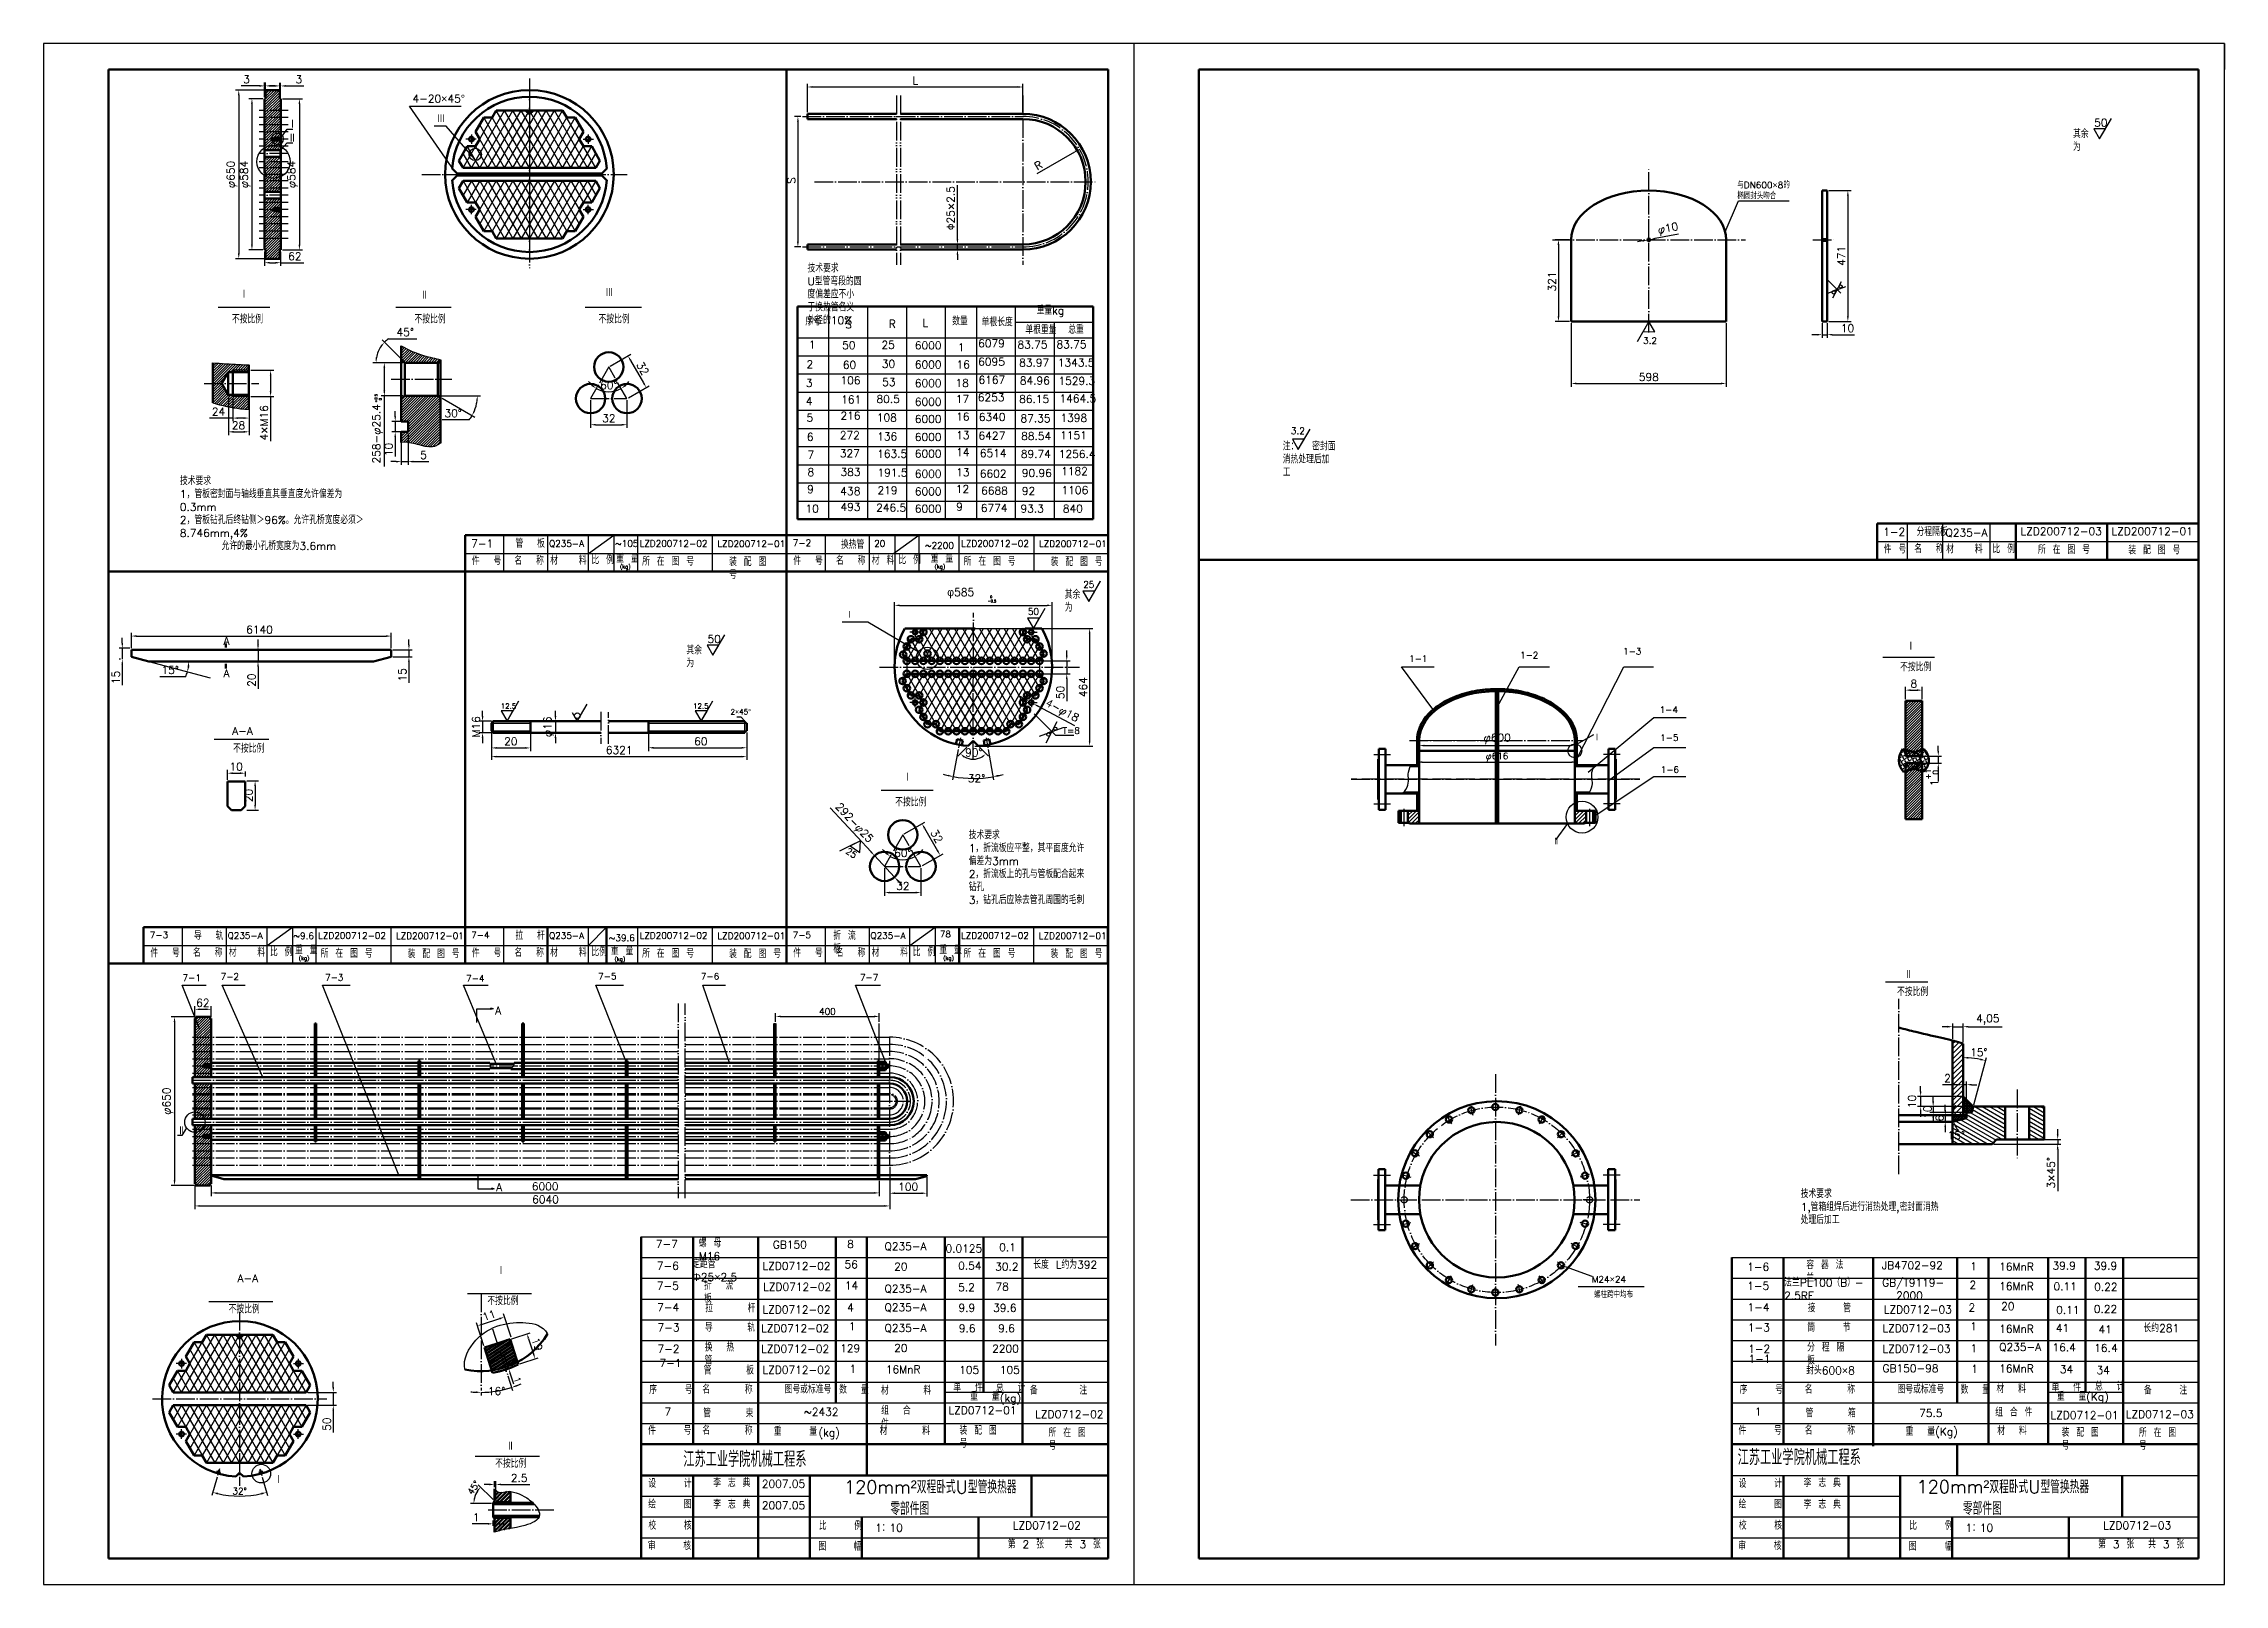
# Model space of a CAD drawing. Header units: millimetres. Extents: x -473 to 368, y 183 to 777.
import ezdxf

# ---------------------------------------------------------------- set-up
doc = ezdxf.new("R2010")
doc.units = ezdxf.units.MM
doc.header["$LTSCALE"] = 0.3
for name, pattern in [('ACAD_ISO02W100', [15, 12, -3]), ('ACAD_ISO04W100', [30, 24, -3, 0, -3]), ('ACAD_ISO05W100', [33, 24, -3, 0, -3, 0, -3])]:
    doc.linetypes.add(name, pattern=pattern)
doc.layers.get('Defpoints').update_dxf_attribs({"lineweight": 25})
for name, color, linetype, lineweight in [('双点化线', 56, 'ACAD_ISO05W100', 25), ('图层1', 3, 'Continuous', 25), ('实线', 7, 'Continuous', 50), ('标注线---细实线', 4, 'Continuous', 25), ('点化线', 10, 'ACAD_ISO04W100', 25), ('虚线', 7, 'ACAD_ISO02W100', 25)]:
    doc.layers.add(name, color=color, linetype=linetype, lineweight=lineweight)
doc.styles.get("Standard").update_dxf_attribs({"font": 'txt', "bigfont": 'gbcbig.shx'})
doc.styles.add('字母', font='txt.shx', dxfattribs={"height": 1, "bigfont": 'gbcbig.shx'})
doc.styles.add('普通标注', font='txt.shx', dxfattribs={"height": 3, "bigfont": 'gbcbig.shx'})
doc.styles.add('标题拦的大字', font='txt.shx', dxfattribs={"height": 6, "bigfont": 'gbcbig.shx'})
doc.styles.add('标题栏小字', font='txt.shx', dxfattribs={"height": 3, "bigfont": 'gbcbig.shx'})
doc.styles.add('标题栏的中等字', font='txt.shx', dxfattribs={"height": 5, "bigfont": 'gbcbig.shx'})
doc.dimstyles.new('BIAOZHU', dxfattribs={"dimtxt": 3, "dimasz": 2, "dimexe": 1.25, "dimexo": 0.65, "dimgap": 1, "dimtad": 1, "dimtxsty": 'Standard', "dimcen": 2.5, "dimadec": 0, "dimazin": 0, "dimtfac": 1, "dimtmove": 0, "dimatfit": 3, "dimfxl": 0, "dimarcsym": 0})
doc.dimstyles.new('BIAOZHU$2', dxfattribs={"dimtxt": 3, "dimasz": 2, "dimexe": 1.25, "dimexo": 0.65, "dimgap": 1, "dimtad": 1, "dimtih": 1, "dimtoh": 1, "dimtxsty": 'Standard', "dimcen": 2.5, "dimclrd": 4, "dimadec": 0, "dimazin": 0, "dimtfac": 1, "dimtmove": 0, "dimatfit": 3, "dimfxl": 0, "dimarcsym": 0})
doc.dimstyles.new('ISO-25', dxfattribs={"dimtxt": 2.5, "dimasz": 2, "dimexe": 1.25, "dimexo": 0.625, "dimtad": 1, "dimtxsty": 'Standard', "dimcen": 2.5, "dimadec": 0, "dimazin": 0, "dimtfac": 1, "dimtmove": 0, "dimatfit": 3, "dimfxl": 0, "dimarcsym": 0})
pattern_1 = [(45, (0, -10.6463), (-0.75, 0.75), [])]
pattern_2 = [(45, (2.1742, 13.7865), (-0.5, 0.5), [])]

msp = doc.modelspace()

# ---------------------------------------------------------------- texts
at = {"layer": '实线', "char_height": 3, "width": 13.8724, "style": '普通标注'}
for insert, attachment_point in [((-403.355, 548.214), 1), ((-403.355, 532.696), 7)]:
    msp.add_mtext('A', dxfattribs=dict(at, insert=insert, attachment_point=attachment_point))
at = {"layer": '标注线---细实线'}
for s, insert, char_height, width, attachment_point, style in [('4-20{\\fArial|b0|i0|c0|p32;×}45{\\fArial|b0|i0|c0|p32;°}', (-330.515, 757.235), 3, 65.46525, 1, '普通标注'), ('Ⅲ', (-321.01, 749.394), 3, 13.65333, 1, '普通标注'), ('Ⅱ', (-378.318, 741.852), 3, 9.15063, 1, '普通标注'), ('Ⅰ', (-378.243, 747.231), 3, 10.35573, 1, '普通标注'), ('其余为', (309.895, 743.611), 3, 6.12608, 1, '普通标注'), ('50', (318.034, 747.983), 3, 6.83499, 1, '普通标注'), ('与DN600{\\fArial|b0|i0|c0|p32;×}8的椭圆封头吻合', (180.45, 723.697), 2.5, 21.28211, 1, '普通标注'), ('技术要求\\PU型管弯段的圆度偏差应不小于换热管名义外径的10%', (-178.159, 691.791), 3, 20.92234, 1, '标题栏小字'), ('Ⅰ', (-396.927, 681.735), 3, 10.35573, 1, '普通标注'), ('Ⅱ', (-327.347, 681.293), 3, 9.15063, 1, '普通标注'), ('Ⅲ', (-256.083, 682.392), 3, 13.65333, 1, '普通标注'), ('重量kg', (-89.796, 675.591), 3, 20.92234, 1, '标题栏小字'), ('不按比例', (-400.114, 672.15), 3, 13.34302, 1, '普通标注'), ('不按比例', (-329.709, 672.15), 3, 13.34302, 1, '普通标注'), ('不按比例', (-258.746, 672.15), 3, 13.34302, 1, '普通标注'), ('序号', (-178.948, 671.349), 3, 15.31996, 1, '普通标注'), ('S', (-163.628, 670.224), 3, 20.92234, 1, '标题栏小字'), ('R', (-146.765, 670.412), 3, 20.92234, 1, '标题栏小字'), ('L', (-133.844, 670.801), 3, 20.92234, 1, '标题栏小字'), ('数量', (-122.337, 671.4), 3, 20.92234, 1, '标题栏小字'), ('单根长度', (-111.005, 671.051), 3, 20.92234, 1, '标题栏小字'), (' 单根重量', (-96.806, 668.102), 3, 20.92234, 1, '标题栏小字'), ('总重', (-77.616, 668.18), 3, 20.92234, 1, '标题栏小字'), ('1', (-177.638, 662.377), 3, 20.92234, 1, '标题栏小字'), ('50', (-164.731, 662.18), 3, 20.92234, 1, '标题栏小字'), ('25', (-149.67, 662.323), 3, 20.92234, 1, '标题栏小字'), ('6000', (-136.786, 662.107), 3, 20.92234, 1, '标题栏小字'), ('1', (-120.16, 661.362), 3, 20.92234, 1, '标题栏小字'), ('6079', (-112.368, 662.887), 3, 20.92234, 1, '标题栏小字'), ('83.75', (-97.114, 662.438), 3, 20.92234, 1, '标题栏小字'), ('83.75', (-82.145, 662.471), 3, 20.92234, 1, '标题栏小字'), ('3.2', (144.116, 663.7), 2.5, 6.83499, 1, '普通标注'), ('3', (-178.755, 647.611), 3, 20.92234, 1, '标题栏小字'), ('2', (-178.473, 654.838), 3, 20.92234, 1, '标题栏小字'), ('106', (-165.371, 648.656), 3, 20.92234, 1, '标题栏小字'), ('60', (-164.468, 654.606), 3, 20.92234, 1, '标题栏小字'), ('30', (-149.429, 654.986), 3, 20.92234, 1, '标题栏小字'), ('53', (-149.293, 647.951), 3, 20.92234, 1, '标题栏小字'), ('6000', (-136.786, 654.738), 3, 20.92234, 1, '标题栏小字'), ('18', (-121.091, 647.65), 3, 20.92234, 1, '标题栏小字'), ('16', (-120.727, 654.749), 3, 20.92234, 1, '标题栏小字'), ('6095', (-112.269, 655.843), 3, 20.92234, 1, '标题栏小字'), ('6167', (-112.224, 648.822), 3, 20.92234, 1, '标题栏小字'), ('83.97', (-96.554, 655.474), 3, 20.92234, 1, '标题栏小字'), ('84.96', (-96.243, 648.572), 3, 20.92234, 1, '标题栏小字'), ('1343.5', (-81.653, 655.494), 3, 20.92234, 1, '标题栏小字'), ('1529.3', (-81.314, 648.436), 3, 20.92234, 1, '标题栏小字'), ('4', (-178.755, 640.598), 3, 20.92234, 1, '标题栏小字'), ('161', (-165.188, 641.254), 3, 20.92234, 1, '标题栏小字'), ('80.5', (-151.588, 641.41), 3, 20.92234, 1, '标题栏小字'), ('6000', (-136.786, 647.558), 3, 20.92234, 1, '标题栏小字'), ('6000', (-136.786, 640.378), 3, 20.92234, 1, '标题栏小字'), ('17', (-120.914, 641.411), 3, 20.92234, 1, '标题栏小字'), ('6253', (-112.455, 642.072), 3, 20.92234, 1, '标题栏小字'), ('86.15', (-96.583, 641.408), 3, 20.92234, 1, '标题栏小字'), ('1464.5', (-80.998, 641.641), 3, 20.92234, 1, '标题栏小字'), ('5', (-178.571, 634.231), 3, 20.92234, 1, '标题栏小字'), ('216', (-165.463, 635.04), 3, 20.92234, 1, '标题栏小字'), ('108', (-151.398, 634.3), 3, 20.92234, 1, '标题栏小字'), ('6000', (-136.786, 633.764), 3, 20.92234, 1, '标题栏小字'), ('16', (-120.821, 634.624), 3, 20.92234, 1, '标题栏小字'), ('6340', (-112.061, 634.51), 3, 20.92234, 1, '标题栏小字'), ('87.35', (-95.986, 633.951), 3, 20.92234, 1, '标题栏小字'), ('1398', (-80.605, 634.176), 3, 20.92234, 1, '标题栏小字'), ('6', (-178.386, 626.848), 3, 20.92234, 1, '标题栏小字'), ('272', (-165.617, 627.507), 3, 20.92234, 1, '标题栏小字'), ('136', (-151.303, 627), 3, 20.92234, 1, '标题栏小字'), ('6000', (-136.786, 626.773), 3, 20.92234, 1, '标题栏小字'), ('13', (-120.871, 627.491), 3, 20.92234, 1, '标题栏小字'), ('6427', (-112.14, 627.342), 3, 20.92234, 1, '标题栏小字'), ('88.54', (-95.782, 627.147), 3, 20.92234, 1, '标题栏小字'), ('1151', (-80.762, 627.418), 3, 20.92234, 1, '标题栏小字'), ('注：  密封面消热{\\F|c134;处理}后加工', (5.135, 623.173), 3, 20.92234, 1, '标题栏小字'), ('7', (-178.201, 619.927), 3, 20.92234, 1, '标题栏小字'), ('327', (-165.648, 620.475), 3, 20.92234, 1, '标题栏小字'), ('163.5', (-151.301, 620.323), 3, 20.92234, 1, '标题栏小字'), ('6000', (-136.786, 620.349), 3, 20.92234, 1, '标题栏小字'), ('14', (-120.879, 620.933), 3, 20.92234, 1, '标题栏小字'), ('6514', (-111.746, 620.568), 3, 20.92234, 1, '标题栏小字'), ('89.74', (-95.881, 620.286), 3, 20.92234, 1, '标题栏小字'), ('1256.4', (-81.205, 620.211), 3, 20.92234, 1, '标题栏小字'), ('技术要求\\P1，管板密封面与轴线垂直其垂直度允许偏差为0.3mm\\P2，管板钻孔后终钻侧＞96%。允许孔桥宽度必须＞8.746mm,4%         \\P      允许的最小孔桥宽度为3.6mm', (-420.146, 609.793), 3, 71.33616, 1, '普通标注'), ('9', (-178.292, 606.692), 3, 20.92234, 1, '标题栏小字'), ('8', (-178.2, 613.244), 3, 20.92234, 1, '标题栏小字'), ('438', (-165.487, 605.925), 3, 20.92234, 1, '标题栏小字'), ('383', (-165.38, 613.315), 3, 20.92234, 1, '标题栏小字'), ('219', (-151.098, 606.26), 3, 20.92234, 1, '标题栏小字'), ('191.5', (-151.098, 613.086), 3, 20.92234, 1, '标题栏小字'), ('6000', (-136.786, 612.602), 3, 20.92234, 1, '标题栏小字'), ('6000', (-136.786, 605.799), 3, 20.92234, 1, '标题栏小字'), ('12', (-120.953, 606.714), 3, 20.92234, 1, '标题栏小字'), ('13', (-120.879, 613.179), 3, 20.92234, 1, '标题栏小字'), ('6602', (-111.667, 612.691), 3, 20.92234, 1, '标题栏小字'), ('6688', (-111.235, 606.088), 3, 20.92234, 1, '标题栏小字'), ('90.96', (-95.483, 612.929), 3, 20.92234, 1, '标题栏小字'), ('92', (-95.483, 605.969), 3, 20.92234, 1, '标题栏小字'), ('1182', (-80.368, 613.631), 3, 20.92234, 1, '标题栏小字'), ('1106', (-80.132, 606.323), 3, 20.92234, 1, '标题栏小字'), ('10', (-178.948, 599.175), 3, 20.92234, 1, '标题栏小字'), ('493', (-165.42, 599.846), 3, 20.92234, 1, '标题栏小字'), ('246.5', (-151.634, 599.569), 3, 20.92234, 1, '标题栏小字'), ('6000', (-136.786, 599.186), 3, 20.92234, 1, '标题栏小字'), ('9', (-120.88, 599.91), 3, 20.92234, 1, '标题栏小字'), ('6774', (-111.335, 599.418), 3, 20.92234, 1, '标题栏小字'), ('93.3', (-95.981, 599.208), 3, 20.92234, 1, '标题栏小字'), ('840', (-79.656, 599.208), 3, 20.92234, 1, '标题栏小字'), ('1-2', (236.675, 590.256), 3, 21.21529, 1, '标题栏小字'), ('分程隔板', (249.556, 590.194), 3, 27.17916, 1, '标题栏小字'), ('Q235-A', (260.736, 589.919), 3, 20.92234, 1, '标题栏小字'), ('LZD200712-03', (289.661, 590.465), 3, 21.21529, 1, '标题栏小字'), ('LZD200712-01', (324.741, 590.465), 3, 21.21529, 1, '标题栏小字'), ('7-1', (-307.825, 585.724), 3, 15.68987, 1, '标题栏小字'), ('管  板', (-290.78, 585.654), 3, 15.68987, 1, '标题栏小字'), ('Q235-A', (-277.813, 585.472), 2.5, 14.54626, 1, '普通标注'), ('~105', (-252.358, 585.487), 2.5, 8.47546, 1, '普通标注'), ('LZD200712-02', (-242.897, 585.468), 2.5, 23.4852, 1, '普通标注'), ('LZD200712-01', (-212.882, 585.394), 2.5, 26.26221, 1, '普通标注'), ('7-2', (-183.825, 585.724), 2.5, 13.14163, 1, '普通标注'), ('换热管', (-165.269, 585.257), 3, 15.68987, 1, '标题栏小字'), ('20', (-152.42, 585.472), 2.5, 14.54626, 1, '普通标注'), ('~2200', (-132.858, 584.729), 2.5, 8.43354, 1, '普通标注'), ('LZD200712-02', (-118.897, 585.468), 2.5, 23.4852, 1, '普通标注'), ('LZD200712-01', (-88.882, 585.394), 2.5, 26.26221, 1, '普通标注'), ('件 号', (236.901, 583.473), 3, 21.21529, 1, '标题栏小字'), ('名  称', (248.656, 583.62), 3, 20.92234, 1, '标题栏小字'), ('材   料', (260.997, 583.543), 3, 20.92234, 1, '标题栏小字'), (' 比 例', (276.152, 583.556), 3, 20.92234, 1, '标题栏小字'), ('所 在 图 号', (296.403, 583.302), 3, 20.92234, 1, '标题栏小字'), ('装 配 图 号', (331.243, 583.14), 3, 20.92234, 1, '标题栏小字'), ('件  号', (-307.599, 578.941), 3, 15.68987, 1, '标题栏小字'), ('名  称', (-291.161, 579.088), 3, 15.68987, 1, '标题栏小字'), ('材   料', (-277.355, 579.16), 3, 15.68987, 1, '标题栏小字'), (' 比 例', (-264.169, 579.306), 3, 15.68987, 1, '标题栏小字'), ('重 量', (-251.934, 579.877), 3, 15.68987, 1, '标题栏小字'), ('(kg)', (-250.46, 576.081), 1.5, 8.75154, 1, '字母'), ('所 在 图 号', (-241.925, 578.77), 3, 20.92234, 1, '标题栏小字'), ('装 配 图 号', (-208.378, 578.608), 3, 18.8096, 1, '标题栏小字'), ('件  号', (-183.599, 578.941), 3, 15.68987, 1, '标题栏小字'), ('名  称', (-167.161, 579.088), 3, 15.68987, 1, '标题栏小字'), ('材 料', (-153.355, 579.16), 3, 15.68987, 1, '标题栏小字'), (' 比 例', (-145.774, 579.306), 3, 13.34302, 1, '普通标注'), ('重 量', (-130.635, 579.877), 3, 12.89161, 1, '普通标注'), ('(kg)', (-129.162, 576.081), 1.5, 8.75154, 1, '字母'), ('所 在 图 号', (-117.925, 578.77), 3, 21.21529, 1, '标题栏小字'), ('装 配 图 号', (-84.378, 578.608), 3, 19.28112, 1, '标题栏小字'), ('{\\fSymusic|b0|i0|c161|p2;φ}585', (-124.25, 566.961), 3, 30.46508, 1, '标题栏小字'), (' 0\\P-0.5', (-108.625, 564.191), 1, 8.3704, 1, '字母'), ('其余为', (-78.944, 565.985), 3, 6.12608, 1, '普通标注'), ('25', (-71.799, 569.665), 2.5, 6.83499, 1, '普通标注'), ('Ⅰ', (-163.189, 557.891), 2.5, 11.81817, 1, '普通标注'), ('50', (-93.143, 559.248), 2.5, 6.83499, 1, '普通标注'), ('50', (-216.72, 548.941), 3, 6.83499, 1, '普通标注'), ('其余为', (-224.859, 544.569), 3, 6.12608, 1, '普通标注'), ('1-1', (53.864, 541.106), 2.5, 21.65187, 1, '普通标注'), ('1-2', (96.643, 542.469), 2.5, 12.39635, 1, '普通标注'), ('1-3', (136.352, 543.94), 2.5, 17.66684, 1, '普通标注'), ('不按比例', (243.195, 538.038), 3, 13.34302, 1, '普通标注'), ('Ⅰ', (245.844, 546.006), 3, 13.34302, 1, '普通标注'), ('12.5', (-296.47, 522.576), 2, 5.91723, 1, '普通标注'), ('12.5', (-222.292, 522.576), 2, 5.91723, 1, '普通标注'), ('A-A', (-400.006, 513.454), 3, 29.72591, 1, '普通标注'), ('2{\\fArial|b0|i0|c0|p32;×}45{\\fArial|b0|i0|c0|p32;°}', (-207.819, 520.371), 2, 7.51905, 1, '普通标注'), ('T=8', (-79.784, 513.349), 2.5, 8.49203, 1, '普通标注'), ('1-4', (150.477, 521.401), 2.5, 10.19821, 1, '普通标注'), ('不按比例', (-399.649, 506.63), 3, 24.23711, 1, '普通标注'), ('1-5', (150.665, 510.623), 2.5, 8.16471, 1, '普通标注'), ('1-6', (150.889, 498.328), 2.5, 9.1806, 1, '普通标注'), ('Ⅰ', (-141.148, 495.509), 3, 13.34302, 1, '普通标注'), ('不按比例', (-144.335, 485.924), 3, 13.34302, 1, '普通标注'), ('技术要求\\P1，折流板应平整，其平面度允许偏差为3mm\\P2，折流板上的孔与管板配合起来钻孔\\P3，钻孔后应除去管孔周围的毛刺', (-115.98, 473.29), 3, 45.53947, 1, '普通标注'), ('7-3', (-431.785, 434.582), 2.5, 13.14163, 1, '普通标注'), ('导  轨', (-414.74, 434.512), 3, 13.34302, 1, '普通标注'), ('Q235-A', (-401.774, 434.329), 2.5, 14.54626, 1, '普通标注'), ('~9.6', (-376.432, 434.243), 2.5, 8.14977, 1, '普通标注'), ('重 量', (-375.813, 428.943), 3, 12.89161, 1, '普通标注'), ('LZD200712-02', (-366.857, 434.326), 2.5, 23.4852, 1, '普通标注'), ('LZD200712-01', (-336.842, 434.252), 2.5, 26.26221, 1, '普通标注'), ('7-4', (-307.825, 434.582), 2.5, 13.14163, 1, '普通标注'), ('拉  杆', (-290.78, 434.512), 3, 13.34302, 1, '普通标注'), ('Q235-A', (-277.813, 434.329), 2.5, 14.54626, 1, '普通标注'), ('~39.6', (-254.813, 433.44), 2.5, 8.92955, 1, '普通标注'), ('LZD200712-02', (-242.897, 434.326), 2.5, 23.4852, 1, '普通标注'), ('LZD200712-01', (-212.882, 434.252), 2.5, 26.26221, 1, '普通标注'), ('7-5', (-183.865, 434.582), 2.5, 13.14163, 1, '普通标注'), ('折 流 板', (-168.222, 434.512), 3, 13.34302, 1, '普通标注'), ('Q235-A', (-153.853, 434.329), 2.5, 14.54626, 1, '普通标注'), ('重 量', (-127.291, 428.962), 3, 13.34302, 1, '普通标注'), ('78', (-127.112, 434.931), 2.5, 7.69313, 1, '普通标注'), ('LZD200712-02', (-118.937, 434.326), 2.5, 23.4852, 1, '普通标注'), ('LZD200712-01', (-88.922, 434.252), 2.5, 26.26221, 1, '普通标注'), ('件  号', (-431.559, 427.799), 3, 13.34302, 1, '普通标注'), ('名  称', (-415.121, 427.946), 3, 13.34302, 1, '普通标注'), ('材   料', (-401.315, 428.018), 3, 13.34302, 1, '普通标注'), (' 比 例', (-388.129, 428.164), 3, 13.34302, 1, '普通标注'), ('(kg)', (-374.339, 425.147), 1.5, 8.75154, 1, '字母'), ('所 在 图 号', (-365.885, 427.628), 3, 20.71594, 1, '普通标注'), ('装 配 图 号', (-332.338, 427.465), 3, 22.14294, 1, '普通标注'), ('件  号', (-307.599, 427.799), 3, 13.34302, 1, '普通标注'), ('名  称', (-291.161, 427.946), 3, 13.34302, 1, '普通标注'), ('材   料', (-277.355, 428.018), 3, 13.34302, 1, '普通标注'), (' 比例', (-264.169, 428.164), 3, 15.99201, 1, '普通标注'), ('重 量', (-254.003, 428.575), 3, 12.89161, 1, '普通标注'), ('(kg)', (-252.53, 424.779), 1.5, 8.75154, 1, '字母'), ('所 在 图 号', (-241.925, 427.628), 3, 21.68232, 1, '普通标注'), ('装 配 图 号', (-208.378, 427.465), 3, 21.33384, 1, '普通标注'), ('件  号', (-183.639, 427.799), 3, 13.34302, 1, '普通标注'), ('名  称', (-167.201, 427.946), 3, 13.34302, 1, '普通标注'), ('材   料', (-153.395, 428.018), 3, 17.39582, 1, '普通标注'), (' 比 例', (-140.209, 428.164), 3, 13.34302, 1, '普通标注'), ('(kg)', (-125.818, 425.166), 1.5, 8.75154, 1, '字母'), ('所 在 图 号', (-117.965, 427.628), 3, 23.36367, 1, '标题栏小字'), ('装 配 图 号', (-84.418, 427.465), 3, 18.93573, 1, '标题栏小字'), ('7-1', (-419.139, 418.06), 2.5, 8.20375, 1, '普通标注'), ('7-2', (-404.457, 418.532), 2.5, 9.53774, 1, '普通标注'), ('7-3', (-364.19, 418.175), 2.5, 10.76319, 1, '普通标注'), ('7-4', (-309.783, 417.864), 2.5, 7.97839, 1, '普通标注'), ('7-5', (-258.894, 418.62), 2.5, 10.51826, 1, '普通标注'), ('7-6', (-219.245, 418.616), 2.5, 9.18119, 1, '普通标注'), ('7-7', (-157.909, 418.166), 2.5, 9.00291, 1, '普通标注'), ('不按比例', (242.023, 412.831), 3, 13.34302, 1, '普通标注'), ('Ⅱ', (244.927, 419.503), 3, 13.34302, 1, '普通标注'), ('A', (-298.579, 405.699), 3, 9.05215, 1, '普通标注'), ('Ⅱ', (-421.005, 359.132), 3, 4.57264, 1, '普通标注'), ('A', (-298.259, 334.591), 3, 9.05215, 7, '普通标注'), ('技术要求\\P1,管箱组焊后进行消热处理,密封面消热处理后加工', (204.87, 334.962), 3, 54.45836, 1, '普通标注'), ('7-7', (-236.649, 315.652), 3, 18.43748, 1, '普通标注'), ('螺 母 M16', (-220.056, 315.983), 3, 18.43748, 1, '普通标注'), ('GB150', (-191.548, 315.454), 3, 18.43748, 1, '普通标注'), ('8', (-162.888, 315.646), 3, 18.43748, 1, '普通标注'), ('Q235-A', (-148.46, 314.789), 3, 18.43748, 1, '普通标注'), ('0.0125', (-124.924, 313.938), 3, 18.43748, 1, '普通标注'), ('0.1', (-104.239, 314.425), 3, 18.43748, 1, '普通标注'), ('      Ⅰ', (-297.802, 305.305), 3, 13.34302, 1, '普通标注'), ('7-6', (-236.313, 307.269), 3, 18.43748, 1, '普通标注'), ('定距管{\\fArial|b0|i0|c161|p32;Φ}25{\\fArial|b0|i0|c0|p32;×}2.5', (-222.596, 307.912), 3, 18.43748, 1, '普通标注'), ('LZD0712-02', (-195.532, 307.169), 3, 18.43748, 1, '普通标注'), ('56', (-163.87, 307.792), 3, 18.43748, 1, '普通标注'), ('20', (-144.692, 306.981), 3, 18.43748, 1, '普通标注'), ('0.54', (-120.057, 307.287), 3, 18.43748, 1, '普通标注'), ('30.2', (-105.732, 306.927), 3, 18.43748, 1, '普通标注'), ('长度 L约为392', (-91.063, 307.67), 3, 26.22245, 1, '普通标注'), ('1-6', (184.182, 306.878), 3, 13.34302, 1, '普通标注'), ('容 器 法 兰', (207.017, 307.568), 3, 18.43748, 1, '普通标注'), ('JB4702-92', (236.194, 307.416), 3, 18.43748, 1, '普通标注'), ('1', (270.217, 307.084), 3, 18.43748, 1, '普通标注'), ('16MnR', (281.461, 306.946), 3, 18.43748, 1, '普通标注'), ('39.9', (302.04, 307.328), 3, 18.43748, 1, '普通标注'), ('39.9', (317.897, 307.273), 3, 18.43748, 1, '普通标注'), ('      A-A', (-400.686, 302.467), 3, 13.34302, 1, '普通标注'), ('7-5', (-236.313, 299.546), 3, 18.43748, 1, '普通标注'), ('折  流  板', (-218.061, 299.627), 3, 18.43748, 1, '普通标注'), ('LZD0712-02', (-195.275, 299.169), 3, 18.43748, 1, '普通标注'), ('14', (-163.775, 299.675), 3, 18.43748, 1, '普通标注'), ('Q235-A', (-148.46, 298.476), 3, 18.43748, 1, '普通标注'), ('5.2', (-120.08, 298.972), 3, 18.43748, 1, '普通标注'), ('78', (-105.71, 299.264), 3, 18.43748, 1, '普通标注'), ('螺柱跨中均布', (125.202, 295.926), 2.5, 34.98778, 1, '普通标注'), ('1-5', (184.187, 299.546), 3, 18.43748, 1, '普通标注'), ('法兰PL100（B）-\\P2.5RF', (198.482, 300.789), 3, 29.31318, 1, '普通标注'), ('GB/T9119-   2000', (236.297, 300.808), 3, 18.43748, 1, '普通标注'), ('2', (269.971, 299.927), 3, 18.43748, 1, '普通标注'), ('16MnR', (281.461, 299.412), 3, 18.43748, 1, '普通标注'), ('0.11', (302.327, 299.32), 3, 18.43748, 1, '普通标注'), ('0.22', (318.003, 299.147), 3, 18.43748, 1, '普通标注'), ('不按比例', (-401.388, 290.47), 3, 13.34302, 1, '普通标注'), ('不按比例', (-301.614, 293.667), 3, 13.34302, 1, '普通标注'), ('7-4', (-236.089, 291.293), 3, 18.43748, 1, '普通标注'), ('拉     杆', (-217.594, 290.931), 3, 22.8714, 1, '普通标注'), ('LZD0712-02', (-195.532, 290.412), 3, 18.43748, 1, '普通标注'), ('4', (-162.869, 291.201), 3, 18.43748, 1, '普通标注'), ('Q235-A', (-148.46, 291.227), 3, 18.43748, 1, '普通标注'), ('9.9', (-119.917, 291.073), 3, 18.43748, 1, '普通标注'), ('39.6', (-106.515, 291.049), 3, 18.43748, 1, '普通标注'), ('1-4', (184.411, 291.293), 3, 18.43748, 1, '普通标注'), ('接    管', (207.549, 290.931), 3, 18.43748, 1, '普通标注'), ('LZD0712-03', (236.942, 290.412), 3, 18.43748, 1, '普通标注'), ('2', (269.605, 291.201), 3, 18.43748, 1, '普通标注'), ('20', (282.196, 291.702), 3, 18.43748, 1, '普通标注'), ('0.11', (303.368, 290.268), 3, 18.43748, 1, '普通标注'), ('0.22', (317.911, 290.593), 3, 18.43748, 1, '普通标注'), ('7-3', (-235.978, 283.485), 3, 18.43748, 1, '普通标注'), ('导     轨', (-217.728, 283.439), 3, 23.01483, 1, '普通标注'), ('LZD0712-02', (-196.047, 283.169), 3, 18.43748, 1, '普通标注'), ('1', (-162.265, 283.957), 3, 18.43748, 1, '普通标注'), ('Q235-A', (-148.46, 283.28), 3, 18.43748, 1, '普通标注'), ('9.6', (-119.754, 283.154), 3, 18.43748, 1, '普通标注'), ('9.6', (-104.59, 283.154), 3, 18.43748, 1, '普通标注'), ('1-3', (184.522, 283.485), 3, 18.43748, 1, '普通标注'), ('筒    节', (207.416, 283.439), 3, 18.43748, 1, '普通标注'), ('LZD0712-03', (236.427, 283.169), 3, 18.43748, 1, '普通标注'), ('1', (270.209, 283.957), 3, 18.43748, 1, '普通标注'), ('16MnR', (281.461, 282.964), 3, 18.43748, 1, '普通标注'), ('41', (303.221, 283.259), 3, 18.43748, 1, '普通标注'), ('41', (319.719, 282.74), 3, 18.43748, 1, '普通标注'), ('长约281', (337.053, 283.219), 3, 18.43748, 1, '普通标注'), ('7-2', (-235.938, 275.275), 3, 18.43748, 1, '普通标注'), ('      7-1', (-235.186, 269.811), 3, 18.43748, 1, '普通标注'), ('换  热  管', (-217.792, 275.781), 3, 18.43748, 1, '普通标注'), ('LZD0712-02', (-196.047, 275.266), 3, 18.43748, 1, '普通标注'), ('129', (-165.516, 275.493), 3, 18.43748, 1, '普通标注'), ('20', (-144.692, 275.611), 3, 18.43748, 1, '普通标注'), ('2200', (-106.918, 275.321), 3, 18.43748, 1, '普通标注'), ('1-2', (184.562, 275.275), 3, 18.43748, 1, '普通标注'), ('     1-1', (184.717, 271.4), 3, 18.43748, 1, '普通标注'), ('分 程 隔 板', (207.351, 275.781), 3, 18.43748, 1, '普通标注'), ('LZD0712-03', (236.427, 275.266), 3, 18.43748, 1, '普通标注'), ('1', (270.329, 275.493), 3, 18.43748, 1, '普通标注'), ('Q235-A', (281.464, 275.959), 3, 18.43748, 1, '普通标注'), ('16.4', (302.011, 275.8), 3, 18.43748, 1, '普通标注'), ('16.4', (318.11, 275.621), 3, 18.43748, 1, '普通标注'), ('管     板', (-218.162, 266.909), 3, 22.62911, 1, '普通标注'), ('LZD0712-02', (-195.532, 267.169), 3, 18.43748, 1, '普通标注'), ('1', (-161.906, 267.558), 3, 18.43748, 1, '普通标注'), ('16MnR', (-147.956, 267.313), 3, 18.43748, 1, '普通标注'), ('105', (-119.669, 267.132), 3, 18.43748, 1, '普通标注'), ('105', (-103.942, 267.132), 3, 18.43748, 1, '普通标注'), ('封头600{\\fArial|b0|i0|c0|p32;×}8', (206.982, 266.909), 3, 18.43748, 1, '普通标注'), ('GB150-98', (236.446, 267.734), 3, 18.43748, 1, '普通标注'), ('1', (270.568, 267.558), 3, 18.43748, 1, '普通标注'), ('16MnR', (281.461, 267.67), 3, 18.43748, 1, '普通标注'), ('34', (304.863, 267.399), 3, 18.43748, 1, '普通标注'), ('总  计', (318.382, 260.729), 3, 18.43748, 1, '普通标注'), ('34', (318.929, 267.042), 3, 18.43748, 1, '普通标注'), ('序    号', (-239.188, 259.411), 3, 18.43748, 1, '普通标注'), ('名     称', (-218.693, 259.554), 3, 21.45731, 1, '普通标注'), ('图号或标准号', (-186.968, 259.608), 3, 18.43748, 1, '普通标注'), ('数  量', (-165.926, 259.484), 3, 18.43748, 1, '普通标注'), ('材     料', (-149.805, 259.177), 3, 21.70811, 1, '普通标注'), ('单  件', (-121.883, 260.365), 3, 18.43748, 1, '普通标注'), ('重  量', (-115.424, 256.853), 3, 18.43748, 1, '普通标注'), ('总  计', (-105.439, 260.218), 3, 18.43748, 1, '普通标注'), ('(kg)', (-103.92, 256.294), 3, 18.43748, 1, '普通标注'), ('备      注', (-92.345, 259.199), 3, 28.51396, 1, '普通标注'), ('序    号', (181.312, 259.411), 3, 18.43748, 1, '普通标注'), ('名     称', (206.45, 259.554), 3, 23.73123, 1, '普通标注'), ('图号或标准号', (242.221, 259.608), 3, 18.43748, 1, '普通标注'), ('数  量', (266.548, 259.484), 3, 18.43748, 1, '普通标注'), ('材  料', (280.355, 259.754), 3, 18.43748, 1, '普通标注'), ('单  件', (301.621, 260.365), 3, 18.43748, 1, '普通标注'), ('重  量(Kg)', (303.664, 256.802), 3, 22.63341, 1, '普通标注'), ('备    注', (337.215, 259.199), 3, 18.43748, 1, '普通标注'), ('件    号', (-239.608, 243.7), 3, 18.43748, 1, '普通标注'), ('7', (-233.281, 251.013), 3, 18.43748, 1, '普通标注'), ('名     称', (-218.693, 243.743), 3, 21.45731, 1, '普通标注'), ('管     束', (-218.385, 250.361), 3, 21.14945, 1, '普通标注'), ('~2432', (-179.57, 250.968), 3, 18.43748, 1, '普通标注'), ('组  合  件', (-149.721, 251.412), 3, 18.43748, 1, '普通标注'), ('LZD0712-01', (-123.746, 251.572), 3, 18.43748, 1, '普通标注'), ('装 配 图 号', (-119.528, 243.717), 3, 18.43748, 1, '普通标注'), ('LZD0712-02', (-90.287, 250.041), 3, 18.43748, 1, '普通标注'), ('件    号', (180.892, 243.7), 3, 18.43748, 1, '普通标注'), ('1', (187.219, 251.013), 3, 18.43748, 1, '普通标注'), ('名     称', (206.45, 243.743), 3, 21.31826, 1, '普通标注'), ('管     箱', (206.758, 250.361), 3, 22.41562, 1, '普通标注'), ('重  量(Kg)', (245.317, 243.364), 3, 24.5619, 1, '普通标注'), ('75.5', (250.55, 250.502), 3, 18.43748, 1, '普通标注'), ('组 合 件', (279.868, 250.728), 3, 18.43748, 1, '普通标注'), ('LZD0712-01', (301.224, 249.689), 3, 18.43748, 1, '普通标注'), ('LZD0712-03', (330.213, 250.041), 3, 18.43748, 1, '普通标注'), ('Ⅱ', (-294.236, 237.618), 3, 13.34302, 1, '普通标注'), ('重    量', (-191.153, 243.364), 3, 18.43748, 1, '普通标注'), ('(kg)', (-173.935, 242.972), 3, 18.43748, 1, '普通标注'), ('材     料', (-150.309, 243.53), 3, 20.35142, 1, '普通标注'), ('所 在 图 号', (-85.192, 242.872), 3, 18.43748, 1, '普通标注'), ('江苏工业学院机械工程系', (180.548, 234.93), 6, 84.38861, 1, '标题拦的大字'), ('材  料', (280.67, 243.53), 3, 18.43748, 1, '普通标注'), ('装 配 图 号', (305.481, 242.954), 3, 18.43748, 1, '普通标注'), ('所 在 图 号', (335.308, 242.872), 3, 18.43748, 1, '普通标注'), ('不按比例', (-298.604, 230.946), 3, 13.34302, 1, '普通标注'), ('江苏工业学院机械工程系', (-226.056, 234.236), 6, 84.38861, 1, '标题拦的大字'), ('Ⅰ', (-383.577, 224.697), 3, 27.94506, 1, '普通标注'), ('设    计', (-239.53, 223.247), 3, 18.43748, 1, '普通标注'), ('李 志 典', (-214.499, 223.511), 3, 18.43748, 1, '普通标注'), ('2007.05', (-195.817, 223.218), 3, 18.43748, 1, '普通标注'), ('120mm{\\fArial|b0|i0|c0|p32;²}双程卧式U型管换热器\\P    零部件图', (-164.053, 223.021), 5, 80.31161, 1, '标题栏的中等字'), ('设    计', (180.97, 223.247), 3, 18.43748, 1, '普通标注'), ('李 志 典', (206.001, 223.511), 3, 18.43748, 1, '普通标注'), ('120mm{\\fArial|b0|i0|c0|p32;²}双程卧式U型管换热器\\P    零部件图', (249.592, 223.083), 5, 80.31161, 1, '标题栏的中等字'), ('绘    图', (-239.585, 215.264), 3, 18.43748, 1, '普通标注'), ('李 志 典', (-214.499, 215.228), 3, 18.43748, 1, '普通标注'), ('2007.05', (-195.817, 214.915), 3, 18.43748, 1, '普通标注'), ('绘    图', (180.915, 215.264), 3, 18.43748, 1, '普通标注'), ('李 志 典', (206.001, 215.228), 3, 18.43748, 1, '普通标注'), ('校    核', (-239.503, 207.095), 3, 18.43748, 1, '普通标注'), ('比    例', (-173.77, 207.021), 3, 18.43748, 1, '普通标注'), ('1：10', (-152.081, 206.267), 3, 18.43748, 1, '普通标注'), ('LZD0712-02', (-98.973, 207.169), 3, 18.43748, 1, '普通标注'), ('校    核', (180.997, 207.095), 3, 18.43748, 1, '普通标注'), ('比    例', (246.73, 207.021), 3, 18.43748, 1, '普通标注'), ('1：10', (268.419, 206.267), 3, 18.43748, 1, '普通标注'), ('LZD0712-03', (321.527, 207.169), 3, 18.43748, 1, '普通标注'), ('审    核', (-239.716, 199.225), 3, 18.43748, 1, '普通标注'), ('图    幅', (-173.931, 199.016), 3, 18.43748, 1, '普通标注'), ('第 2 张   共 3 张', (-100.911, 199.858), 3, 38.67566, 1, '普通标注'), ('审    核', (180.784, 199.225), 3, 18.43748, 1, '普通标注'), ('图    幅', (246.569, 199.016), 3, 18.43748, 1, '普通标注'), ('第 3 张  共 3 张', (319.589, 199.858), 3, 33.79731, 1, '普通标注')]:
    msp.add_mtext(s, dxfattribs=dict(at, insert=insert, char_height=char_height, width=width, attachment_point=attachment_point, style=style))
at = {"layer": '标注线---细实线', "attachment_point": 1}
for s, insert, char_height, width, rotation, style in [('+0.5\\P 0', (-345.054, 638.586), 1, 23.23433, 90, '字母'), ('3.2', (8.277, 628.942), 2.5, 13.6626, 359.581515, '普通标注'), ('25', (-162.295, 467.15), 2.5, 6.11604, 326.377175, '普通标注')]:
    msp.add_mtext(s, dxfattribs=dict(at, insert=insert, char_height=char_height, width=width, rotation=rotation, style=style))
at = {"layer": '标注线---细实线', "char_height": 2.5, "attachment_point": 1}
for s, insert, width in [('Ⅰ', (125.036, 510.639), 10.88215), ('Ⅱ', (109.315, 470.568), 14.65837), ('M24{\\fArial|b0|i0|c0|p32;×}24', (124.323, 301.829), 9.50244)]:
    msp.add_mtext(s, dxfattribs=dict(at, insert=insert, width=width))
at = {"layer": '标注线---细实线', "insert": (255.434, 494.02), "char_height": 3, "attachment_point": 5, "rotation": 90}
msp.add_mtext('1{\\H0.6978x;\\S+1^  0;}', dxfattribs=at)

# ---------------------------------------------------------------- blocks, each defined once
blk = doc.blocks.new('*D1')
at = {"layer": 'Defpoints', "color": 0}
for p in [(56.96, 504.34), (118.56, 504.34), (118.56, 499.98)]:
    blk.add_point(p, dxfattribs=at)
at = {"layer": '标注线---细实线', "color": 0, "lineweight": -2}
for p, q in [((56.96, 503.71), (56.96, 498.73)), ((58.96, 499.98), (116.56, 499.98)), ((118.56, 503.71), (118.56, 498.73))]:
    blk.add_line(p, q, dxfattribs=at)
at = {"layer": '标注线---细实线', "color": 0}
for points in [[(58.96, 500.31), (58.96, 499.64), (56.96, 499.98)], [(116.56, 500.31), (116.56, 499.64), (118.56, 499.98)]]:
    blk.add_solid(points, dxfattribs=at)
at = {"layer": '标注线---细实线', "color": 0, "insert": (87.76, 501.92), "char_height": 2.5, "attachment_point": 5}
blk.add_mtext('φ616', dxfattribs=at)
blk = doc.blocks.new('*D2')
at = {"layer": 'Defpoints', "color": 0}
for p in [(-190.46, 399.24), (-150.46, 401.91), (-150.46, 399.24)]:
    blk.add_point(p, dxfattribs=at)
at = {"layer": '标注线---细实线', "color": 0, "lineweight": -2}
for p, q in [((-190.46, 399.86), (-190.46, 403.16)), ((-188.46, 401.91), (-152.46, 401.91)), ((-150.46, 399.86), (-150.46, 403.16))]:
    blk.add_line(p, q, dxfattribs=at)
at = {"layer": '标注线---细实线', "color": 0}
for points in [[(-188.46, 402.24), (-188.46, 401.58), (-190.46, 401.91)], [(-152.46, 402.24), (-152.46, 401.58), (-150.46, 401.91)]]:
    blk.add_solid(points, dxfattribs=at)
at = {"layer": '标注线---细实线', "color": 0, "insert": (-170.46, 403.79), "char_height": 2.5, "attachment_point": 5}
blk.add_mtext('400', dxfattribs=at)
blk = doc.blocks.new('*D3')
at = {"layer": 'Defpoints', "color": 0}
for p in [(-404.92, 227.55), (-389.34, 227.55), (-405.67, 224.95), (-388.59, 224.95), (-400.64, 217.13)]:
    blk.add_point(p, dxfattribs=at)
at = {"layer": '标注线---细实线', "color": 0, "lineweight": -2}
for p, q in [((-405.84, 224.35), (-407.87, 217.22)), ((-388.42, 224.35), (-386.38, 217.22))]:
    blk.add_line(p, q, dxfattribs=at)
blk.add_arc((-397.13, 254.82), 37.85, 257.07769, 282.92231, dxfattribs=at)
at = {"layer": '标注线---细实线', "color": 0}
for points in [[(-405.68, 217.6), (-405.51, 218.25), (-407.53, 218.43)], [(-388.75, 218.25), (-388.58, 217.6), (-386.73, 218.43)]]:
    blk.add_solid(points, dxfattribs=at)
at = {"layer": '标注线---细实线', "color": 0, "insert": (-397.13, 218.91), "char_height": 2.5, "attachment_point": 5}
blk.add_mtext('32°', dxfattribs=at)
blk = doc.blocks.new('*D4')
at = {"layer": 'Defpoints', "color": 0}
for p in [(-294.78, 266.62), (-294.47, 265.67), (-293.36, 266.03)]:
    blk.add_point(p, dxfattribs=at)
at = {"layer": '标注线---细实线', "color": 0, "lineweight": -2}
for p, q in [((-294.29, 268.88), (-294.91, 270.78)), ((-294.18, 266.81), (-292.48, 267.36)), ((-293.88, 265.86), (-292.17, 266.41)), ((-293.67, 266.98), (-293.36, 266.03)), ((-292.75, 264.12), (-291.49, 260.24))]:
    blk.add_line(p, q, dxfattribs=at)
at = {"layer": '标注线---细实线', "color": 0}
for points in [[(-293.97, 268.98), (-294.61, 268.78), (-293.67, 266.98)], [(-292.43, 264.23), (-293.06, 264.02), (-293.36, 266.03)]]:
    blk.add_solid(points, dxfattribs=at)
at = {"layer": '标注线---细实线', "color": 0, "insert": (-290.02, 261.81), "char_height": 2.5, "attachment_point": 5, "rotation": 287.97259}
blk.add_mtext('1', dxfattribs=at)
blk = doc.blocks.new('*D5')
at = {"layer": 'Defpoints', "color": 0}
for p in [(-306.53, 216.49), (-299.4, 214.18), (-298.9, 215.2), (-298.29, 214.59), (-283.8, 214.18)]:
    blk.add_point(p, dxfattribs=at)
at = {"layer": '标注线---细实线', "color": 0, "lineweight": -2}
for p, q in [((-299.34, 215.64), (-305.09, 221.39)), ((-300.03, 214.18), (-308.08, 214.18))]:
    blk.add_line(p, q, dxfattribs=at)
blk.add_arc((-297.88, 214.18), 8.95, 147.82547, 167.17453, dxfattribs=at)
at = {"layer": '标注线---细实线', "color": 0}
for points in [[(-305.72, 219.15), (-305.2, 218.74), (-304.21, 220.51)], [(-306.28, 216.13), (-306.94, 216.2), (-306.83, 214.18)]]:
    blk.add_solid(points, dxfattribs=at)
at = {"layer": '标注线---细实线', "color": 0, "insert": (-306.92, 220.25), "char_height": 2.5, "attachment_point": 5, "rotation": 56.10941}
blk.add_mtext('45°', dxfattribs=at)
blk = doc.blocks.new('*D6')
at = {"layer": 'Defpoints', "color": 0}
for p in [(-298.9, 219.81), (-298.29, 221.47), (-298.29, 214.59)]:
    blk.add_point(p, dxfattribs=at)
at = {"layer": '标注线---细实线', "color": 0, "lineweight": -2}
for p, q in [((-300.9, 221.47), (-302.9, 221.47)), ((-298.9, 220.46), (-298.9, 222.72)), ((-298.9, 221.47), (-298.29, 221.47)), ((-298.29, 215.24), (-298.29, 222.72)), ((-296.29, 221.47), (-285.29, 221.47))]:
    blk.add_line(p, q, dxfattribs=at)
at = {"layer": '标注线---细实线', "color": 0}
for points in [[(-300.9, 221.81), (-300.9, 221.14), (-298.9, 221.47)], [(-296.29, 221.81), (-296.29, 221.14), (-298.29, 221.47)]]:
    blk.add_solid(points, dxfattribs=at)
at = {"layer": '标注线---细实线', "color": 0, "insert": (-289.29, 223.97), "char_height": 3, "attachment_point": 5}
blk.add_mtext('2.5', dxfattribs=at)
blk = doc.blocks.new('*D7')
at = {"layer": 'Defpoints', "color": 0}
for p in [(-299.41, 204.81), (-298.9, 206.29), (-298.9, 204.81)]:
    blk.add_point(p, dxfattribs=at)
at = {"layer": '标注线---细实线', "color": 0, "lineweight": -2}
for p, q in [((-301.41, 206.29), (-307.41, 206.29)), ((-299.41, 205.46), (-299.41, 207.54)), ((-298.9, 206.29), (-299.41, 206.29)), ((-298.9, 205.46), (-298.9, 207.54)), ((-296.9, 206.29), (-294.9, 206.29))]:
    blk.add_line(p, q, dxfattribs=at)
at = {"layer": '标注线---细实线', "color": 0}
for points in [[(-301.41, 206.63), (-301.41, 205.96), (-299.41, 206.29)], [(-296.9, 206.63), (-296.9, 205.96), (-298.9, 206.29)]]:
    blk.add_solid(points, dxfattribs=at)
at = {"layer": '标注线---细实线', "color": 0, "insert": (-305.91, 208.79), "char_height": 3, "attachment_point": 5}
blk.add_mtext('1', dxfattribs=at)
blk = doc.blocks.new('*D8')
at = {"layer": 'Defpoints', "color": 0}
for p in [(-304.04, 295.16), (-299.62, 281.54), (-293.9, 263.91), (-304.04, 257.75), (-300.05, 257.19)]:
    blk.add_point(p, dxfattribs=at)
at = {"layer": '标注线---细实线', "color": 0, "lineweight": -2}
for p, q in [((-293.7, 263.29), (-291.87, 257.66)), ((-304.04, 257.1), (-304.04, 255.73))]:
    blk.add_line(p, q, dxfattribs=at)
at = {"layer": '标注线---细实线', "color": 4, "lineweight": -2}
for start, end in [(263.9954, 266.9977), (270, 287.97259), (290.97489, 293.97718)]:
    blk.add_arc((-304.04, 295.16), 38.17, start, end, dxfattribs=at)
at = {"layer": '标注线---细实线', "color": 4}
for points in [[(-306.03, 257.37), (-306.04, 256.7), (-304.04, 256.98)], [(-290.26, 259.2), (-290.48, 259.83), (-292.26, 258.85)]]:
    blk.add_solid(points, dxfattribs=at)
at = {"layer": '标注线---细实线', "color": 0, "insert": (-298.07, 257.45), "char_height": 3, "attachment_point": 5}
blk.add_mtext('16°', dxfattribs=at)
blk = doc.blocks.new('*D9')
at = {"layer": 'Defpoints', "color": 0}
for p in [(-371.53, 256.99), (-371.53, 251.99), (-361.02, 251.99)]:
    blk.add_point(p, dxfattribs=at)
at = {"layer": '标注线---细实线', "color": 0, "lineweight": -2}
for p, q in [((-361.02, 258.99), (-361.02, 260.99)), ((-370.88, 256.99), (-359.77, 256.99)), ((-361.02, 256.99), (-361.02, 251.99)), ((-370.88, 251.99), (-359.77, 251.99)), ((-361.02, 249.99), (-361.02, 241.49))]:
    blk.add_line(p, q, dxfattribs=at)
at = {"layer": '标注线---细实线', "color": 0}
for points in [[(-361.36, 258.99), (-360.69, 258.99), (-361.02, 256.99)], [(-361.36, 249.99), (-360.69, 249.99), (-361.02, 251.99)]]:
    blk.add_solid(points, dxfattribs=at)
at = {"layer": '标注线---细实线', "color": 0, "insert": (-363.52, 244.74), "char_height": 3, "attachment_point": 5, "rotation": 90}
blk.add_mtext('50', dxfattribs=at)
blk = doc.blocks.new('*D10')
at = {"layer": 'Defpoints', "color": 0}
for p in [(-414.06, 401.74), (-422.25, 336.74), (-414.06, 336.74)]:
    blk.add_point(p, dxfattribs=at)
at = {"layer": '标注线---细实线', "color": 0, "lineweight": -2}
for p, q in [((-414.71, 401.74), (-423.5, 401.74)), ((-422.25, 399.74), (-422.25, 338.74)), ((-414.71, 336.74), (-423.5, 336.74))]:
    blk.add_line(p, q, dxfattribs=at)
at = {"layer": '标注线---细实线', "color": 0}
for points in [[(-422.58, 399.74), (-421.92, 399.74), (-422.25, 401.74)], [(-422.58, 338.74), (-421.92, 338.74), (-422.25, 336.74)]]:
    blk.add_solid(points, dxfattribs=at)
at = {"layer": '标注线---细实线', "color": 0, "insert": (-424.83, 369.24), "char_height": 3, "attachment_point": 5, "rotation": 90}
blk.add_mtext('φ650', dxfattribs=at)
blk = doc.blocks.new('*D11')
at = {"layer": 'Defpoints', "color": 0}
for p in [(-408.18, 404.66), (-414.38, 401.13), (-408.18, 401.13)]:
    blk.add_point(p, dxfattribs=at)
at = {"layer": '标注线---细实线', "color": 0, "lineweight": -2}
for p, q in [((-414.38, 401.78), (-414.38, 405.91)), ((-412.38, 404.66), (-410.18, 404.66)), ((-408.18, 401.78), (-408.18, 405.91))]:
    blk.add_line(p, q, dxfattribs=at)
at = {"layer": '标注线---细实线', "color": 0}
for points in [[(-412.38, 405), (-412.38, 404.33), (-414.38, 404.66)], [(-410.18, 405), (-410.18, 404.33), (-408.18, 404.66)]]:
    blk.add_solid(points, dxfattribs=at)
at = {"layer": '标注线---细实线', "color": 0, "insert": (-411.28, 407.16), "char_height": 3, "attachment_point": 5}
blk.add_mtext('62', dxfattribs=at)
blk = doc.blocks.new('*D12')
at = {"layer": 'Defpoints', "color": 0}
for p in [(-180.04, 748.89), (-181.85, 698.56), (-180.04, 698.56)]:
    blk.add_point(p, dxfattribs=at)
at = {"layer": '标注线---细实线', "color": 0, "lineweight": -2}
for p, q in [((-180.69, 748.89), (-183.1, 748.89)), ((-181.85, 746.89), (-181.85, 700.56)), ((-180.69, 698.56), (-183.1, 698.56))]:
    blk.add_line(p, q, dxfattribs=at)
at = {"layer": '标注线---细实线', "color": 0}
for points in [[(-182.18, 746.89), (-181.51, 746.89), (-181.85, 748.89)], [(-182.18, 700.56), (-181.51, 700.56), (-181.85, 698.56)]]:
    blk.add_solid(points, dxfattribs=at)
at = {"layer": '标注线---细实线', "color": 0, "insert": (-184.35, 724.15), "char_height": 3, "attachment_point": 5, "rotation": 90}
blk.add_mtext('S', dxfattribs=at)
blk = doc.blocks.new('*D13')
at = {"layer": 'Defpoints', "color": 0}
for p in [(-95.06, 760.24), (-178.19, 749.89), (-95.06, 749.89)]:
    blk.add_point(p, dxfattribs=at)
at = {"layer": '标注线---细实线', "color": 0, "lineweight": -2}
for p, q in [((-178.19, 750.54), (-178.19, 761.49)), ((-176.19, 760.24), (-97.06, 760.24)), ((-95.06, 750.54), (-95.06, 761.49))]:
    blk.add_line(p, q, dxfattribs=at)
at = {"layer": '标注线---细实线', "color": 0}
for points in [[(-176.19, 760.58), (-176.19, 759.91), (-178.19, 760.24)], [(-97.06, 760.58), (-97.06, 759.91), (-95.06, 760.24)]]:
    blk.add_solid(points, dxfattribs=at)
at = {"layer": '标注线---细实线', "color": 0, "insert": (-136.62, 762.74), "char_height": 3, "attachment_point": 5}
blk.add_mtext('L', dxfattribs=at)
blk = doc.blocks.new('*D14')
at = {"layer": 'Defpoints', "color": 0}
for p in [(-73.26, 736.3), (-95.06, 723.72)]:
    blk.add_point(p, dxfattribs=at)
at = {"layer": '标注线---细实线', "color": 0, "lineweight": -2}
blk.add_line((-89.6, 726.87), (-75, 735.3), dxfattribs=at)
at = {"layer": '标注线---细实线', "color": 0}
blk.add_solid([(-75.16, 735.59), (-74.83, 735.01), (-73.26, 736.3)], dxfattribs=at)
at = {"layer": '标注线---细实线', "color": 0, "insert": (-89.12, 730.04), "char_height": 3, "attachment_point": 5, "rotation": 29.97709}
blk.add_mtext('R', dxfattribs=at)
blk = doc.blocks.new('*D15')
at = {"layer": 'Defpoints', "color": 0}
for p in [(-118.64, 699.56), (-120.32, 697.56), (-118.64, 697.56)]:
    blk.add_point(p, dxfattribs=at)
at = {"layer": '标注线---细实线', "color": 0, "lineweight": -2}
for p, q in [((-120.32, 701.56), (-120.32, 722.43)), ((-119.29, 699.56), (-121.57, 699.56)), ((-120.32, 697.56), (-120.32, 699.56)), ((-119.29, 697.56), (-121.57, 697.56)), ((-120.32, 695.56), (-120.32, 693.56))]:
    blk.add_line(p, q, dxfattribs=at)
at = {"layer": '标注线---细实线', "color": 0}
for points in [[(-120.65, 701.56), (-119.99, 701.56), (-120.32, 699.56)], [(-120.65, 695.56), (-119.99, 695.56), (-120.32, 697.56)]]:
    blk.add_solid(points, dxfattribs=at)
at = {"layer": '标注线---细实线', "color": 0, "insert": (-122.9, 713.5), "char_height": 3, "attachment_point": 5, "rotation": 90}
blk.add_mtext('Φ25×2.5', dxfattribs=at)
blk = doc.blocks.new('*D17')
at = {"layer": 'Defpoints', "color": 0}
for p in [(-338.72, 548.55), (-438.9, 543.25), (-338.72, 543.25)]:
    blk.add_point(p, dxfattribs=at)
at = {"layer": '标注线---细实线', "color": 0, "lineweight": -2}
for p, q in [((-438.9, 543.9), (-438.9, 549.8)), ((-436.9, 548.55), (-340.72, 548.55)), ((-338.72, 543.9), (-338.72, 549.8))]:
    blk.add_line(p, q, dxfattribs=at)
at = {"layer": '标注线---细实线', "color": 0}
for points in [[(-436.9, 548.89), (-436.9, 548.22), (-438.9, 548.55)], [(-340.72, 548.89), (-340.72, 548.22), (-338.72, 548.55)]]:
    blk.add_solid(points, dxfattribs=at)
at = {"layer": '标注线---细实线', "color": 0, "insert": (-389.48, 551.05), "char_height": 3, "attachment_point": 5}
blk.add_mtext('6140', dxfattribs=at)
blk = doc.blocks.new('*D18')
at = {"layer": 'Defpoints', "color": 0}
for p in [(-395.04, 497.01), (-401.79, 492.51), (-395.04, 495.69)]:
    blk.add_point(p, dxfattribs=at)
at = {"layer": '标注线---细实线', "color": 0, "lineweight": -2}
for p, q in [((-401.79, 493.16), (-401.79, 496.94)), ((-395.04, 496.36), (-395.04, 494.44)), ((-399.79, 495.69), (-397.04, 495.69))]:
    blk.add_line(p, q, dxfattribs=at)
at = {"layer": '标注线---细实线', "color": 0}
for points in [[(-399.79, 496.02), (-399.79, 495.35), (-401.79, 495.69)], [(-397.04, 496.02), (-397.04, 495.35), (-395.04, 495.69)]]:
    blk.add_solid(points, dxfattribs=at)
at = {"layer": '标注线---细实线', "color": 0, "insert": (-398.42, 498.19), "char_height": 3, "attachment_point": 5}
blk.add_mtext('10', dxfattribs=at)
blk = doc.blocks.new('*D16')
at = {"layer": 'Defpoints', "color": 0}
for p in [(-395.04, 492.7), (-395.04, 481.46), (-391.18, 481.46)]:
    blk.add_point(p, dxfattribs=at)
at = {"layer": '标注线---细实线', "color": 0, "lineweight": -2}
for p, q in [((-394.39, 492.7), (-389.93, 492.7)), ((-391.18, 490.7), (-391.18, 483.46)), ((-394.39, 481.46), (-389.93, 481.46))]:
    blk.add_line(p, q, dxfattribs=at)
at = {"layer": '标注线---细实线', "color": 0}
for points in [[(-391.51, 490.7), (-390.84, 490.7), (-391.18, 492.7)], [(-391.51, 483.46), (-390.84, 483.46), (-391.18, 481.46)]]:
    blk.add_solid(points, dxfattribs=at)
at = {"layer": '标注线---细实线', "color": 0, "insert": (-393.68, 487.08), "char_height": 3, "attachment_point": 5, "rotation": 90}
blk.add_mtext('20', dxfattribs=at)
blk = doc.blocks.new('*D19')
at = {"layer": 'Defpoints', "color": 0}
for p in [(-338.72, 543.25), (-338.72, 540.56), (-331.85, 540.56)]:
    blk.add_point(p, dxfattribs=at)
at = {"layer": '标注线---细实线', "color": 0, "lineweight": -2}
for p, q in [((-331.85, 545.25), (-331.85, 547.25)), ((-338.07, 543.25), (-330.6, 543.25)), ((-338.07, 540.56), (-330.6, 540.56)), ((-331.85, 543.25), (-331.85, 540.56)), ((-331.85, 538.56), (-331.85, 530.56))]:
    blk.add_line(p, q, dxfattribs=at)
at = {"layer": '标注线---细实线', "color": 0}
for points in [[(-332.18, 545.25), (-331.52, 545.25), (-331.85, 543.25)], [(-332.18, 538.56), (-331.52, 538.56), (-331.85, 540.56)]]:
    blk.add_solid(points, dxfattribs=at)
at = {"layer": '标注线---细实线', "color": 0, "insert": (-334.35, 533.56), "char_height": 3, "attachment_point": 5, "rotation": 90}
blk.add_mtext('15', dxfattribs=at)
blk = doc.blocks.new('*D20')
at = {"layer": 'Defpoints', "color": 0}
for p in [(-432.15, 538.75), (-432.15, 538.75), (-345.47, 538.75), (-416.82, 537.41), (-408.55, 532.43)]:
    blk.add_point(p, dxfattribs=at)
at = {"layer": '标注线---细实线', "color": 4, "lineweight": -2}
blk.add_line((-417.92, 532.87), (-427.88, 532.87), dxfattribs=at)
for start, end in [(337.5512, 345), (352.4488, 352.5512)]:
    blk.add_arc((-432.15, 538.75), 15.39, start, end, dxfattribs=at)
at = {"layer": '标注线---细实线', "color": 4}
for points in [[(-417.22, 536.78), (-416.55, 536.74), (-416.76, 538.75)], [(-416.56, 536.67), (-417.22, 536.8), (-417.28, 534.77)]]:
    blk.add_solid(points, dxfattribs=at)
at = {"layer": '标注线---细实线', "color": 0, "insert": (-423.9, 535.46), "char_height": 3, "attachment_point": 5}
blk.add_mtext('15°', dxfattribs=at)
blk = doc.blocks.new('*D21')
at = {"layer": 'Defpoints', "color": 0}
for p in [(-390.05, 538.75), (-388.81, 543.25), (-388.81, 538.75)]:
    blk.add_point(p, dxfattribs=at)
at = {"layer": '标注线---细实线', "color": 0, "lineweight": -2}
for p, q in [((-390.05, 545.25), (-390.05, 547.25)), ((-389.46, 543.25), (-391.3, 543.25)), ((-389.46, 538.75), (-391.3, 538.75)), ((-390.05, 543.25), (-390.05, 538.75)), ((-390.05, 536.75), (-390.05, 528.25))]:
    blk.add_line(p, q, dxfattribs=at)
at = {"layer": '标注线---细实线', "color": 0}
for points in [[(-390.38, 545.25), (-389.71, 545.25), (-390.05, 543.25)], [(-390.38, 536.75), (-389.71, 536.75), (-390.05, 538.75)]]:
    blk.add_solid(points, dxfattribs=at)
at = {"layer": '标注线---细实线', "color": 0, "insert": (-392.55, 531.5), "char_height": 3, "attachment_point": 5, "rotation": 90}
blk.add_mtext('20', dxfattribs=at)
blk = doc.blocks.new('*D22')
at = {"layer": 'Defpoints', "color": 0}
for p in [(-442.39, 539.63), (-442.39, 539.63), (-438.9, 543.88)]:
    blk.add_point(p, dxfattribs=at)
at = {"layer": '标注线---细实线', "color": 0, "lineweight": -2}
for p, q in [((-442.39, 545.88), (-442.39, 547.88)), ((-439.55, 543.88), (-443.64, 543.88)), ((-443.04, 539.63), (-443.64, 539.63)), ((-442.39, 543.88), (-442.39, 539.63)), ((-442.39, 537.63), (-442.39, 529.63))]:
    blk.add_line(p, q, dxfattribs=at)
at = {"layer": '标注线---细实线', "color": 0}
for points in [[(-442.73, 545.88), (-442.06, 545.88), (-442.39, 543.88)], [(-442.73, 537.63), (-442.06, 537.63), (-442.39, 539.63)]]:
    blk.add_solid(points, dxfattribs=at)
at = {"layer": '标注线---细实线', "color": 0, "insert": (-444.89, 532.63), "char_height": 3, "attachment_point": 5, "rotation": 90}
blk.add_mtext('15', dxfattribs=at)
blk = doc.blocks.new('*D23')
at = {"layer": 'Defpoints', "color": 0}
for p in [(-88.67, 539), (-88.67, 534), (-78.16, 534)]:
    blk.add_point(p, dxfattribs=at)
at = {"layer": '标注线---细实线', "color": 0, "lineweight": -2}
for p, q in [((-88.02, 539), (-76.91, 539)), ((-78.16, 541), (-78.16, 543)), ((-78.16, 539), (-78.16, 534)), ((-88.02, 534), (-76.91, 534)), ((-78.16, 532), (-78.16, 523.5))]:
    blk.add_line(p, q, dxfattribs=at)
at = {"layer": '标注线---细实线', "color": 0}
for points in [[(-78.5, 541), (-77.83, 541), (-78.16, 539)], [(-78.5, 532), (-77.83, 532), (-78.16, 534)]]:
    blk.add_solid(points, dxfattribs=at)
at = {"layer": '标注线---细实线', "color": 0, "insert": (-80.66, 526.75), "char_height": 3, "attachment_point": 5, "rotation": 90}
blk.add_mtext('50', dxfattribs=at)
blk = doc.blocks.new('*D24')
at = {"layer": 'Defpoints', "color": 0}
for p in [(-399.75, 640.89), (-393.53, 640.89), (-399.75, 632.6)]:
    blk.add_point(p, dxfattribs=at)
at = {"layer": '标注线---细实线', "color": 0, "lineweight": -2}
for p, q in [((-399.75, 640.24), (-399.75, 631.35)), ((-393.53, 640.24), (-393.53, 631.35)), ((-399.75, 632.6), (-408.75, 632.6)), ((-395.53, 632.6), (-397.75, 632.6))]:
    blk.add_line(p, q, dxfattribs=at)
at = {"layer": '标注线---细实线', "color": 0}
for points in [[(-397.75, 632.93), (-397.75, 632.26), (-399.75, 632.6)], [(-395.53, 632.93), (-395.53, 632.26), (-393.53, 632.6)]]:
    blk.add_solid(points, dxfattribs=at)
at = {"layer": '标注线---细实线', "color": 0, "insert": (-405.25, 635.1), "char_height": 3, "attachment_point": 5}
blk.add_mtext('24', dxfattribs=at)
blk = doc.blocks.new('*D25')
at = {"layer": 'Defpoints', "color": 0}
for p in [(-401.5, 641.56), (-393.53, 641.56), (-393.53, 627.29)]:
    blk.add_point(p, dxfattribs=at)
at = {"layer": '标注线---细实线', "color": 0, "lineweight": -2}
for p, q in [((-401.5, 640.91), (-401.5, 626.04)), ((-393.53, 640.91), (-393.53, 626.04)), ((-399.5, 627.29), (-395.53, 627.29))]:
    blk.add_line(p, q, dxfattribs=at)
at = {"layer": '标注线---细实线', "color": 0}
for points in [[(-399.5, 627.63), (-399.5, 626.96), (-401.5, 627.29)], [(-395.53, 627.63), (-395.53, 626.96), (-393.53, 627.29)]]:
    blk.add_solid(points, dxfattribs=at)
at = {"layer": '标注线---细实线', "color": 0, "insert": (-397.52, 629.79), "char_height": 3, "attachment_point": 5}
blk.add_mtext('28', dxfattribs=at)
blk = doc.blocks.new('*D26')
at = {"layer": 'Defpoints', "color": 0}
for p in [(-393.53, 651.02), (-393.53, 640.89), (-385.2, 640.89)]:
    blk.add_point(p, dxfattribs=at)
at = {"layer": '标注线---细实线', "color": 0, "lineweight": -2}
for p, q in [((-392.88, 651.02), (-383.95, 651.02)), ((-385.2, 649.02), (-385.2, 642.89)), ((-392.88, 640.89), (-383.95, 640.89)), ((-385.2, 640.89), (-385.2, 623.71))]:
    blk.add_line(p, q, dxfattribs=at)
at = {"layer": '标注线---细实线', "color": 0}
for points in [[(-385.53, 649.02), (-384.86, 649.02), (-385.2, 651.02)], [(-385.53, 642.89), (-384.86, 642.89), (-385.2, 640.89)]]:
    blk.add_solid(points, dxfattribs=at)
at = {"layer": '标注线---细实线', "color": 0, "insert": (-387.78, 630.8), "char_height": 3, "attachment_point": 5, "rotation": 90}
blk.add_mtext('4×M16', dxfattribs=at)
blk = doc.blocks.new('*D27')
at = {"layer": 'Defpoints', "color": 0}
for p in [(-333.4, 641.14), (-320.67, 641.14), (-320.67, 641.14), (-319.67, 640.57), (-305.7, 638.5)]:
    blk.add_point(p, dxfattribs=at)
at = {"layer": '标注线---细实线', "color": 0, "lineweight": -2}
for p, q in [((-320.02, 641.14), (-304.22, 641.14)), ((-319.1, 640.24), (-306.43, 632.92))]:
    blk.add_line(p, q, dxfattribs=at)
at = {"layer": '标注线---细实线', "color": 4, "lineweight": -2}
blk.add_line((-308.62, 631.88), (-319.08, 631.88), dxfattribs=at)
for start, end in [(322.45341, 330), (337.54659, 352.45341)]:
    blk.add_arc((-320.67, 641.14), 15.2, start, end, dxfattribs=at)
at = {"layer": '标注线---细实线', "color": 4}
for points in [[(-305.94, 639.17), (-305.27, 639.12), (-305.47, 641.14)], [(-306.33, 635.19), (-306.92, 635.49), (-307.51, 633.54)]]:
    blk.add_solid(points, dxfattribs=at)
at = {"layer": '标注线---细实线', "color": 0, "insert": (-314.85, 634.46), "char_height": 3, "attachment_point": 5}
blk.add_mtext('30°', dxfattribs=at)
blk = doc.blocks.new('*D28')
at = {"layer": 'Defpoints', "color": 0}
for p in [(-344.18, 656.84), (-334.82, 655.37), (-333.4, 653.95), (-333.4, 653.95), (-320.67, 653.95)]:
    blk.add_point(p, dxfattribs=at)
at = {"layer": '标注线---细实线', "color": 0, "lineweight": -2}
for p, q in [((-335.28, 655.83), (-342.18, 662.73)), ((-334.05, 653.95), (-345.82, 653.95))]:
    blk.add_line(p, q, dxfattribs=at)
at = {"layer": '标注线---细实线', "color": 4, "lineweight": -2}
blk.add_line((-339.76, 663.13), (-328.8, 663.13), dxfattribs=at)
for start, end in [(145.28177, 169.71823), (124.71823, 135)]:
    blk.add_arc((-333.4, 653.95), 11.16, start, end, dxfattribs=at)
at = {"layer": '标注线---细实线', "color": 4}
for points in [[(-342.83, 660.52), (-342.32, 660.09), (-341.3, 661.84)], [(-344.05, 655.91), (-344.72, 655.97), (-344.57, 653.95)]]:
    blk.add_solid(points, dxfattribs=at)
at = {"layer": '标注线---细实线', "color": 0, "insert": (-333.28, 665.71), "char_height": 3, "attachment_point": 5}
blk.add_mtext('45°', dxfattribs=at)
blk = doc.blocks.new('*D29')
at = {"layer": 'Defpoints', "color": 0}
for p in [(-332.18, 631.32), (-337.14, 627.26), (-332.18, 627.26)]:
    blk.add_point(p, dxfattribs=at)
at = {"layer": '标注线---细实线', "color": 0, "lineweight": -2}
for p, q in [((-332.83, 631.32), (-338.39, 631.32)), ((-337.14, 633.32), (-337.14, 635.32)), ((-337.14, 631.32), (-337.14, 627.26)), ((-332.83, 627.26), (-338.39, 627.26)), ((-337.14, 625.26), (-337.14, 617.76))]:
    blk.add_line(p, q, dxfattribs=at)
at = {"layer": '标注线---细实线', "color": 0}
for points in [[(-337.47, 633.32), (-336.8, 633.32), (-337.14, 631.32)], [(-337.47, 625.26), (-336.8, 625.26), (-337.14, 627.26)]]:
    blk.add_solid(points, dxfattribs=at)
at = {"layer": '标注线---细实线', "color": 0, "insert": (-339.64, 620.51), "char_height": 3, "attachment_point": 5, "rotation": 90}
blk.add_mtext('10', dxfattribs=at)
blk = doc.blocks.new('*D30')
at = {"layer": 'Defpoints', "color": 0}
for p in [(-334.82, 627.26), (-332.18, 627.26), (-332.18, 615.81)]:
    blk.add_point(p, dxfattribs=at)
at = {"layer": '标注线---细实线', "color": 0, "lineweight": -2}
for p, q in [((-334.82, 626.61), (-334.82, 614.56)), ((-332.18, 626.61), (-332.18, 614.56)), ((-336.82, 615.81), (-338.82, 615.81)), ((-334.82, 615.81), (-332.18, 615.81)), ((-330.18, 615.81), (-324.18, 615.81))]:
    blk.add_line(p, q, dxfattribs=at)
at = {"layer": '标注线---细实线', "color": 0}
for points in [[(-336.82, 616.14), (-336.82, 615.47), (-334.82, 615.81)], [(-330.18, 616.14), (-330.18, 615.47), (-332.18, 615.81)]]:
    blk.add_solid(points, dxfattribs=at)
at = {"layer": '标注线---细实线', "color": 0, "insert": (-326.18, 618.31), "char_height": 3, "attachment_point": 5}
blk.add_mtext('5', dxfattribs=at)
blk = doc.blocks.new('*D31')
at = {"layer": 'Defpoints', "color": 0}
for p in [(-333.4, 653.95), (-341.34, 641.14), (-333.4, 641.14)]:
    blk.add_point(p, dxfattribs=at)
at = {"layer": '标注线---细实线', "color": 0, "lineweight": -2}
for p, q in [((-334.05, 653.95), (-342.59, 653.95)), ((-341.34, 651.95), (-341.34, 643.14)), ((-334.05, 641.14), (-342.59, 641.14)), ((-341.34, 641.14), (-341.34, 613.96))]:
    blk.add_line(p, q, dxfattribs=at)
at = {"layer": '标注线---细实线', "color": 0}
for points in [[(-341.67, 651.95), (-341, 651.95), (-341.34, 653.95)], [(-341.67, 643.14), (-341, 643.14), (-341.34, 641.14)]]:
    blk.add_solid(points, dxfattribs=at)
at = {"layer": '标注线---细实线', "color": 0, "insert": (-343.92, 626.55), "char_height": 3, "attachment_point": 5, "rotation": 90}
blk.add_mtext('258-φ25.4', dxfattribs=at)
blk = doc.blocks.new('*D32')
at = {"layer": 'Defpoints', "color": 0}
for p in [(-254.79, 652.29), (-247.76, 640.12), (-240.35, 644.4)]:
    blk.add_point(p, dxfattribs=at)
at = {"layer": '标注线---细实线', "color": 0, "lineweight": -2}
for p, q in [((-254.22, 652.61), (-246.29, 657.19)), ((-246.37, 654.84), (-241.35, 646.13)), ((-247.2, 640.44), (-239.27, 645.02))]:
    blk.add_line(p, q, dxfattribs=at)
at = {"layer": '标注线---细实线', "color": 0}
for points in [[(-246.09, 655), (-246.66, 654.67), (-247.37, 656.57)], [(-241.06, 646.3), (-241.64, 645.96), (-240.35, 644.4)]]:
    blk.add_solid(points, dxfattribs=at)
at = {"layer": '标注线---细实线', "color": 0, "insert": (-241.7, 651.73), "char_height": 3, "attachment_point": 5, "rotation": 300}
blk.add_mtext('32', dxfattribs=at)
blk = doc.blocks.new('*D33')
at = {"layer": 'Defpoints', "color": 0}
for p in [(-261.81, 640.12), (-247.76, 640.12), (-247.76, 630.03)]:
    blk.add_point(p, dxfattribs=at)
at = {"layer": '标注线---细实线', "color": 0, "lineweight": -2}
for p, q in [((-261.81, 639.47), (-261.81, 628.78)), ((-247.76, 639.47), (-247.76, 628.78)), ((-259.81, 630.03), (-249.76, 630.03))]:
    blk.add_line(p, q, dxfattribs=at)
at = {"layer": '标注线---细实线', "color": 0}
for points in [[(-259.81, 630.36), (-259.81, 629.7), (-261.81, 630.03)], [(-249.76, 630.36), (-249.76, 629.7), (-247.76, 630.03)]]:
    blk.add_solid(points, dxfattribs=at)
at = {"layer": '标注线---细实线', "color": 0, "insert": (-254.79, 632.53), "char_height": 3, "attachment_point": 5}
blk.add_mtext('32', dxfattribs=at)
blk = doc.blocks.new('*D34')
at = {"layer": 'Defpoints', "color": 0}
for p in [(-254.79, 652.29), (-254.79, 652.29), (-261.81, 640.12), (-256.45, 642.84), (-247.76, 640.12)]:
    blk.add_point(p, dxfattribs=at)
at = {"layer": '标注线---细实线', "color": 4, "lineweight": -2}
for start, end in [(216.05921, 228.0296), (240, 300), (311.9704, 323.94079)]:
    blk.add_arc((-254.79, 652.29), 9.59, start, end, dxfattribs=at)
at = {"layer": '标注线---细实线', "color": 4}
for points in [[(-261.01, 645.43), (-261.4, 644.89), (-259.58, 643.98)], [(-248.18, 644.89), (-248.57, 645.43), (-249.99, 643.98)]]:
    blk.add_solid(points, dxfattribs=at)
at = {"layer": '标注线---细实线', "color": 0, "insert": (-254.79, 645.28), "char_height": 3, "attachment_point": 5}
blk.add_mtext('60°', dxfattribs=at)
blk = doc.blocks.new('*D35')
at = {"layer": 'Defpoints', "color": 0}
for p in [(-381.64, 760.65), (-381.64, 757.86), (-381.32, 757.86)]:
    blk.add_point(p, dxfattribs=at)
at = {"layer": '标注线---细实线', "color": 0, "lineweight": -2}
for p, q in [((-383.64, 760.65), (-385.64, 760.65)), ((-381.64, 758.51), (-381.64, 761.9)), ((-381.64, 760.65), (-381.32, 760.65)), ((-381.32, 758.51), (-381.32, 761.9)), ((-379.32, 760.65), (-372.32, 760.65))]:
    blk.add_line(p, q, dxfattribs=at)
at = {"layer": '标注线---细实线', "color": 0}
for points in [[(-383.64, 760.98), (-383.64, 760.32), (-381.64, 760.65)], [(-379.32, 760.98), (-379.32, 760.32), (-381.32, 760.65)]]:
    blk.add_solid(points, dxfattribs=at)
at = {"layer": '标注线---细实线', "color": 0, "insert": (-374.32, 763.15), "char_height": 3, "attachment_point": 5}
blk.add_mtext('3', dxfattribs=at)
blk = doc.blocks.new('*D36')
at = {"layer": 'Defpoints', "color": 0}
for p in [(-387.2, 759.05), (-397.48, 694.05), (-387.2, 694.05)]:
    blk.add_point(p, dxfattribs=at)
at = {"layer": '标注线---细实线', "color": 0, "lineweight": -2}
for p, q in [((-387.85, 759.05), (-398.73, 759.05)), ((-397.48, 757.05), (-397.48, 696.05)), ((-387.85, 694.05), (-398.73, 694.05))]:
    blk.add_line(p, q, dxfattribs=at)
at = {"layer": '标注线---细实线', "color": 0}
for points in [[(-397.81, 757.05), (-397.15, 757.05), (-397.48, 759.05)], [(-397.81, 696.05), (-397.15, 696.05), (-397.48, 694.05)]]:
    blk.add_solid(points, dxfattribs=at)
at = {"layer": '标注线---细实线', "color": 0, "insert": (-400.06, 726.55), "char_height": 3, "attachment_point": 5, "rotation": 90}
blk.add_mtext('φ650', dxfattribs=at)
blk = doc.blocks.new('*D37')
at = {"layer": 'Defpoints', "color": 0}
for p in [(-387.52, 755.7), (-392.39, 697.4), (-387.52, 697.4)]:
    blk.add_point(p, dxfattribs=at)
at = {"layer": '标注线---细实线', "color": 0, "lineweight": -2}
for p, q in [((-388.17, 755.7), (-393.64, 755.7)), ((-392.39, 753.7), (-392.39, 699.4)), ((-388.17, 697.4), (-393.64, 697.4))]:
    blk.add_line(p, q, dxfattribs=at)
at = {"layer": '标注线---细实线', "color": 0}
for points in [[(-392.73, 753.7), (-392.06, 753.7), (-392.39, 755.7)], [(-392.73, 699.4), (-392.06, 699.4), (-392.39, 697.4)]]:
    blk.add_solid(points, dxfattribs=at)
at = {"layer": '标注线---细实线', "color": 0, "insert": (-394.98, 726.55), "char_height": 3, "attachment_point": 5, "rotation": 90}
blk.add_mtext('φ584', dxfattribs=at)
blk = doc.blocks.new('*D38')
at = {"layer": 'Defpoints', "color": 0}
for p in [(-381.32, 755.7), (-381.32, 697.4), (-374.09, 697.4)]:
    blk.add_point(p, dxfattribs=at)
at = {"layer": '标注线---细实线', "color": 0, "lineweight": -2}
for p, q in [((-380.67, 755.7), (-372.84, 755.7)), ((-374.09, 753.7), (-374.09, 699.4)), ((-380.67, 697.4), (-372.84, 697.4))]:
    blk.add_line(p, q, dxfattribs=at)
at = {"layer": '标注线---细实线', "color": 0}
for points in [[(-374.42, 753.7), (-373.75, 753.7), (-374.09, 755.7)], [(-374.42, 699.4), (-373.75, 699.4), (-374.09, 697.4)]]:
    blk.add_solid(points, dxfattribs=at)
at = {"layer": '标注线---细实线', "color": 0, "insert": (-376.67, 726.55), "char_height": 3, "attachment_point": 5, "rotation": 90}
blk.add_mtext('φ584', dxfattribs=at)
blk = doc.blocks.new('*D39')
at = {"layer": 'Defpoints', "color": 0}
for p in [(-387.2, 760.67), (-387.52, 755.7), (-387.2, 755.7)]:
    blk.add_point(p, dxfattribs=at)
at = {"layer": '标注线---细实线', "color": 0, "lineweight": -2}
for p, q in [((-389.52, 760.67), (-396.52, 760.67)), ((-387.52, 756.35), (-387.52, 761.92)), ((-387.2, 760.67), (-387.52, 760.67)), ((-387.2, 756.35), (-387.2, 761.92)), ((-385.2, 760.67), (-383.2, 760.67))]:
    blk.add_line(p, q, dxfattribs=at)
at = {"layer": '标注线---细实线', "color": 0}
for points in [[(-389.52, 761), (-389.52, 760.33), (-387.52, 760.67)], [(-385.2, 761), (-385.2, 760.33), (-387.2, 760.67)]]:
    blk.add_solid(points, dxfattribs=at)
at = {"layer": '标注线---细实线', "color": 0, "insert": (-394.52, 763.17), "char_height": 3, "attachment_point": 5}
blk.add_mtext('3', dxfattribs=at)
blk = doc.blocks.new('*D40')
at = {"layer": 'Defpoints', "color": 0}
for p in [(-387.52, 697.4), (-381.32, 697.4), (-381.32, 692.49)]:
    blk.add_point(p, dxfattribs=at)
at = {"layer": '标注线---细实线', "color": 0, "lineweight": -2}
for p, q in [((-387.52, 696.75), (-387.52, 691.24)), ((-385.52, 692.49), (-383.32, 692.49)), ((-381.32, 696.75), (-381.32, 691.24)), ((-381.32, 692.49), (-372.32, 692.49))]:
    blk.add_line(p, q, dxfattribs=at)
at = {"layer": '标注线---细实线', "color": 0}
for points in [[(-385.52, 692.82), (-385.52, 692.16), (-387.52, 692.49)], [(-383.32, 692.82), (-383.32, 692.16), (-381.32, 692.49)]]:
    blk.add_solid(points, dxfattribs=at)
at = {"layer": '标注线---细实线', "color": 0, "insert": (-375.82, 694.99), "char_height": 3, "attachment_point": 5}
blk.add_mtext('62', dxfattribs=at)
blk = doc.blocks.new('*D41')
at = {"layer": 'Defpoints', "color": 0}
for p in [(-119.92, 505.46), (-119.2, 509.37), (-109.3, 509.35), (-108.6, 505.43), (-116.86, 493.74)]:
    blk.add_point(p, dxfattribs=at)
at = {"layer": '标注线---细实线', "color": 0, "lineweight": -2}
for p, q in [((-120.04, 504.82), (-122.19, 493.14)), ((-108.48, 504.79), (-106.38, 493.11))]:
    blk.add_line(p, q, dxfattribs=at)
at = {"layer": '标注线---细实线', "color": 4, "lineweight": -2}
for start, end in [(254.18871, 256.86351), (259.53832, 280.19967), (282.87447, 285.54928)]:
    blk.add_arc((-114.19, 536.5), 42.84, start, end, dxfattribs=at)
at = {"layer": '标注线---细实线', "color": 4}
for points in [[(-123.86, 495.11), (-123.99, 494.45), (-121.97, 494.37)], [(-104.57, 494.41), (-104.71, 495.06), (-106.6, 494.34)]]:
    blk.add_solid(points, dxfattribs=at)
at = {"layer": '标注线---细实线', "color": 0, "insert": (-112.96, 493.68), "char_height": 3, "attachment_point": 5}
blk.add_mtext('32°', dxfattribs=at)
blk = doc.blocks.new('*D42')
at = {"layer": 'Defpoints', "color": 0}
for p in [(-83.82, 560.39), (-144.56, 536.5), (-83.82, 536.5)]:
    blk.add_point(p, dxfattribs=at)
at = {"layer": '标注线---细实线', "color": 0, "lineweight": -2}
for p, q in [((-144.56, 537.15), (-144.56, 561.64)), ((-142.56, 560.39), (-85.82, 560.39)), ((-83.82, 537.15), (-83.82, 561.64))]:
    blk.add_line(p, q, dxfattribs=at)
at = {"layer": '标注线---细实线', "color": 0}
for points in [[(-142.56, 560.73), (-142.56, 560.06), (-144.56, 560.39)], [(-85.82, 560.73), (-85.82, 560.06), (-83.82, 560.39)]]:
    blk.add_solid(points, dxfattribs=at)
blk = doc.blocks.new('*D43')
at = {"layer": 'Defpoints', "color": 0}
for p in [(-300.03, 511.97), (-285.03, 511.97), (-285.03, 505.43)]:
    blk.add_point(p, dxfattribs=at)
at = {"layer": '标注线---细实线', "color": 0, "lineweight": -2}
for p, q in [((-300.03, 511.32), (-300.03, 504.18)), ((-298.03, 505.43), (-287.03, 505.43)), ((-285.03, 511.32), (-285.03, 504.18))]:
    blk.add_line(p, q, dxfattribs=at)
at = {"layer": '标注线---细实线', "color": 0}
for points in [[(-298.03, 505.76), (-298.03, 505.1), (-300.03, 505.43)], [(-287.03, 505.76), (-287.03, 505.1), (-285.03, 505.43)]]:
    blk.add_solid(points, dxfattribs=at)
at = {"layer": '标注线---细实线', "color": 0, "insert": (-292.53, 507.93), "char_height": 3, "attachment_point": 5}
blk.add_mtext('20', dxfattribs=at)
blk = doc.blocks.new('*D44')
at = {"layer": 'Defpoints', "color": 0}
for p in [(-299.34, 515.73), (-303.46, 511.27), (-299.34, 511.27)]:
    blk.add_point(p, dxfattribs=at)
at = {"layer": '标注线---细实线', "color": 0, "lineweight": -2}
for p, q in [((-299.99, 515.73), (-304.71, 515.73)), ((-303.46, 517.73), (-303.46, 519.73)), ((-303.46, 515.73), (-303.46, 511.27)), ((-299.99, 511.27), (-304.71, 511.27)), ((-303.46, 509.27), (-303.46, 507.27))]:
    blk.add_line(p, q, dxfattribs=at)
at = {"layer": '标注线---细实线', "color": 0}
for points in [[(-303.79, 517.73), (-303.13, 517.73), (-303.46, 515.73)], [(-303.79, 509.27), (-303.13, 509.27), (-303.46, 511.27)]]:
    blk.add_solid(points, dxfattribs=at)
at = {"layer": '标注线---细实线', "color": 0, "insert": (-305.96, 513.5), "char_height": 3, "attachment_point": 5, "rotation": 90}
blk.add_mtext('M16', dxfattribs=at)
blk = doc.blocks.new('*D45')
at = {"layer": 'Defpoints', "color": 0}
for p in [(-239.46, 511.97), (-201.57, 511.97), (-201.57, 505.49)]:
    blk.add_point(p, dxfattribs=at)
at = {"layer": '标注线---细实线', "color": 0, "lineweight": -2}
for p, q in [((-239.46, 511.32), (-239.46, 504.24)), ((-237.46, 505.49), (-203.57, 505.49)), ((-201.57, 511.32), (-201.57, 504.24))]:
    blk.add_line(p, q, dxfattribs=at)
at = {"layer": '标注线---细实线', "color": 0}
for points in [[(-237.46, 505.82), (-237.46, 505.15), (-239.46, 505.49)], [(-203.57, 505.82), (-203.57, 505.15), (-201.57, 505.49)]]:
    blk.add_solid(points, dxfattribs=at)
at = {"layer": '标注线---细实线', "color": 0, "insert": (-219.33, 507.99), "char_height": 3, "attachment_point": 5}
blk.add_mtext('60', dxfattribs=at)
blk = doc.blocks.new('*D46')
at = {"layer": 'Defpoints', "color": 0}
for p in [(-300.03, 511.98), (-201.57, 511.98), (-201.57, 502.08)]:
    blk.add_point(p, dxfattribs=at)
at = {"layer": '标注线---细实线', "color": 0, "lineweight": -2}
for p, q in [((-300.03, 511.33), (-300.03, 500.83)), ((-201.57, 511.33), (-201.57, 500.83)), ((-298.03, 502.08), (-203.57, 502.08))]:
    blk.add_line(p, q, dxfattribs=at)
at = {"layer": '标注线---细实线', "color": 0}
for points in [[(-298.03, 502.41), (-298.03, 501.75), (-300.03, 502.08)], [(-203.57, 502.41), (-203.57, 501.75), (-201.57, 502.08)]]:
    blk.add_solid(points, dxfattribs=at)
at = {"layer": '标注线---细实线', "color": 0, "insert": (-250.8, 504.58), "char_height": 3, "attachment_point": 5}
blk.add_mtext('6321', dxfattribs=at)
blk = doc.blocks.new('*D48')
at = {"layer": 'Defpoints', "color": 0}
for p in [(-278.6, 515.73), (-278.6, 511.27), (-275.35, 511.27)]:
    blk.add_point(p, dxfattribs=at)
at = {"layer": '标注线---细实线', "color": 0, "lineweight": -2}
for p, q in [((-277.95, 515.73), (-274.1, 515.73)), ((-275.35, 517.73), (-275.35, 519.73)), ((-275.35, 515.73), (-275.35, 511.27)), ((-277.95, 511.27), (-274.1, 511.27)), ((-275.35, 509.27), (-275.35, 507.27))]:
    blk.add_line(p, q, dxfattribs=at)
at = {"layer": '标注线---细实线', "color": 0}
for points in [[(-275.68, 517.73), (-275.01, 517.73), (-275.35, 515.73)], [(-275.68, 509.27), (-275.01, 509.27), (-275.35, 511.27)]]:
    blk.add_solid(points, dxfattribs=at)
at = {"layer": '标注线---细实线', "color": 0, "insert": (-277.93, 513.5), "char_height": 3, "attachment_point": 5, "rotation": 90}
blk.add_mtext('φ16', dxfattribs=at)
blk = doc.blocks.new('粗糙度1')
at = {"layer": '标注线---细实线'}
blk.add_line((0, 0), (9.11, 0), dxfattribs=at)
blk.add_lwpolyline([(2.27, 3.94), (0, 0), (4.54, 0)], close=True, dxfattribs=at)
blk = doc.blocks.new('*D50')
at = {"layer": 'Defpoints', "color": 0}
for p in [(-92.66, 523.34), (-91.08, 522.49)]:
    blk.add_point(p, dxfattribs=at)
at = {"layer": '标注线---细实线', "color": 0, "lineweight": -2}
for p, q in [((-94.42, 524.29), (-96.19, 525.24)), ((-92.66, 523.34), (-91.08, 522.49)), ((-75.05, 513.89), (-89.31, 521.55))]:
    blk.add_line(p, q, dxfattribs=at)
at = {"layer": '标注线---细实线', "color": 0}
for points in [[(-94.27, 524.58), (-94.58, 524), (-92.66, 523.34)], [(-89.16, 521.84), (-89.47, 521.25), (-91.08, 522.49)]]:
    blk.add_solid(points, dxfattribs=at)
at = {"layer": '标注线---细实线', "color": 0, "insert": (-80.08, 519.52), "char_height": 3, "attachment_point": 5, "rotation": 331.7768}
blk.add_mtext('4-φ18', dxfattribs=at)
blk = doc.blocks.new('*D51')
at = {"layer": 'Defpoints', "color": 0}
for p in [(-292.83, 277.47), (-283.19, 269.88), (-289.68, 267.78)]:
    blk.add_point(p, dxfattribs=at)
at = {"layer": '标注线---细实线', "color": 0, "lineweight": -2}
for p, q in [((-292.21, 277.67), (-285.14, 279.97)), ((-285.71, 277.68), (-283.8, 271.79)), ((-289.07, 267.98), (-282, 270.27))]:
    blk.add_line(p, q, dxfattribs=at)
at = {"layer": '标注线---细实线', "color": 0}
for points in [[(-285.4, 277.78), (-286.03, 277.57), (-286.33, 279.58)], [(-283.49, 271.89), (-284.12, 271.68), (-283.19, 269.88)]]:
    blk.add_solid(points, dxfattribs=at)
at = {"layer": '标注线---细实线', "color": 0, "insert": (-282.38, 275.5), "char_height": 3, "attachment_point": 5, "rotation": 287.97259}
blk.add_mtext('19', dxfattribs=at)
blk = doc.blocks.new('*D52')
at = {"layer": 'Defpoints', "color": 0}
for p in [(-294.95, 286.02), (-292.24, 277.66), (-302.73, 274.26)]:
    blk.add_point(p, dxfattribs=at)
at = {"layer": '标注线---细实线', "color": 0, "lineweight": -2}
for p, q in [((-292.44, 278.28), (-295.33, 287.21)), ((-302.93, 274.88), (-305.82, 283.81)), ((-303.54, 283.24), (-296.85, 285.41))]:
    blk.add_line(p, q, dxfattribs=at)
at = {"layer": '标注线---细实线', "color": 0}
for points in [[(-296.95, 285.72), (-296.75, 285.09), (-294.95, 286.02)], [(-303.64, 283.56), (-303.43, 282.92), (-305.44, 282.62)]]:
    blk.add_solid(points, dxfattribs=at)
at = {"layer": '标注线---细实线', "color": 0, "insert": (-300.96, 286.7), "char_height": 3, "attachment_point": 5, "rotation": 17.97259}
blk.add_mtext('11', dxfattribs=at)
blk = doc.blocks.new('*D53')
at = {"layer": 'Defpoints', "color": 0}
for p in [(-114.15, 551.47), (-114.26, 506.13), (-69.35, 506.13)]:
    blk.add_point(p, dxfattribs=at)
at = {"layer": '标注线---细实线', "color": 0, "lineweight": -2}
for p, q in [((-113.5, 551.47), (-68.1, 551.47)), ((-69.35, 549.47), (-69.35, 508.13)), ((-113.61, 506.13), (-68.1, 506.13))]:
    blk.add_line(p, q, dxfattribs=at)
at = {"layer": '标注线---细实线', "color": 0}
for points in [[(-69.68, 549.47), (-69.02, 549.47), (-69.35, 551.47)], [(-69.68, 508.13), (-69.02, 508.13), (-69.35, 506.13)]]:
    blk.add_solid(points, dxfattribs=at)
at = {"layer": '标注线---细实线', "color": 0, "insert": (-71.85, 528.8), "char_height": 3, "attachment_point": 5, "rotation": 90}
blk.add_mtext('464', dxfattribs=at)
blk = doc.blocks.new('*D54')
at = {"layer": 'Defpoints', "color": 0}
for p in [(-116.19, 506.2), (-114.25, 508.13), (-114.25, 508.13), (-112.33, 506.19), (-116.09, 501.33)]:
    blk.add_point(p, dxfattribs=at)
at = {"layer": '标注线---细实线', "color": 0, "lineweight": -2}
for p, q in [((-116.65, 505.74), (-120.12, 502.27)), ((-111.87, 505.73), (-108.41, 502.24))]:
    blk.add_line(p, q, dxfattribs=at)
at = {"layer": '标注线---细实线', "color": 4, "lineweight": -2}
blk.add_arc((-114.25, 508.13), 7.05, 241.31349, 298.4245, dxfattribs=at)
at = {"layer": '标注线---细实线', "color": 4}
for points in [[(-117.84, 501.68), (-117.44, 502.22), (-119.24, 503.15)], [(-111.1, 502.2), (-110.7, 501.67), (-109.29, 503.13)]]:
    blk.add_solid(points, dxfattribs=at)
at = {"layer": '标注线---细实线', "color": 0, "insert": (-114.06, 503.67), "char_height": 3, "attachment_point": 5}
blk.add_mtext('90°', dxfattribs=at)
blk = doc.blocks.new('*D55')
at = {"layer": 'Defpoints', "color": 0}
for p in [(-141.41, 471.92), (-126.97, 464.03), (-134.38, 459.75)]:
    blk.add_point(p, dxfattribs=at)
at = {"layer": '标注线---细实线', "color": 0, "lineweight": -2}
for p, q in [((-140.84, 472.25), (-132.91, 476.83)), ((-132.99, 474.47), (-127.97, 465.77)), ((-133.82, 460.08), (-125.88, 464.66))]:
    blk.add_line(p, q, dxfattribs=at)
at = {"layer": '标注线---细实线', "color": 0}
for points in [[(-132.7, 474.64), (-133.28, 474.3), (-133.99, 476.2)], [(-127.68, 465.93), (-128.26, 465.6), (-126.97, 464.03)]]:
    blk.add_solid(points, dxfattribs=at)
at = {"layer": '标注线---细实线', "color": 0, "insert": (-128.31, 471.37), "char_height": 3, "attachment_point": 5, "rotation": 300}
blk.add_mtext('32', dxfattribs=at)
blk = doc.blocks.new('*D56')
at = {"layer": 'Defpoints', "color": 0}
for p in [(-148.43, 459.75), (-134.38, 459.75), (-134.38, 449.67)]:
    blk.add_point(p, dxfattribs=at)
at = {"layer": '标注线---细实线', "color": 0, "lineweight": -2}
for p, q in [((-148.43, 459.1), (-148.43, 448.42)), ((-134.38, 459.1), (-134.38, 448.42)), ((-146.43, 449.67), (-136.38, 449.67))]:
    blk.add_line(p, q, dxfattribs=at)
at = {"layer": '标注线---细实线', "color": 0}
for points in [[(-146.43, 450), (-146.43, 449.33), (-148.43, 449.67)], [(-136.38, 450), (-136.38, 449.33), (-134.38, 449.67)]]:
    blk.add_solid(points, dxfattribs=at)
at = {"layer": '标注线---细实线', "color": 0, "insert": (-141.41, 452.17), "char_height": 3, "attachment_point": 5}
blk.add_mtext('32', dxfattribs=at)
blk = doc.blocks.new('*D57')
at = {"layer": 'Defpoints', "color": 0}
for p in [(-141.41, 471.92), (-141.41, 471.92), (-148.43, 459.75), (-143.07, 462.48), (-134.38, 459.75)]:
    blk.add_point(p, dxfattribs=at)
at = {"layer": '标注线---细实线', "color": 4, "lineweight": -2}
for start, end in [(216.05921, 228.0296), (240, 300), (311.9704, 323.94079)]:
    blk.add_arc((-141.41, 471.92), 9.59, start, end, dxfattribs=at)
at = {"layer": '标注线---细实线', "color": 4}
for points in [[(-147.62, 465.06), (-148.02, 464.52), (-146.2, 463.62)], [(-134.8, 464.52), (-135.19, 465.06), (-136.61, 463.62)]]:
    blk.add_solid(points, dxfattribs=at)
at = {"layer": '标注线---细实线', "color": 0, "insert": (-141.41, 464.92), "char_height": 3, "attachment_point": 5}
blk.add_mtext('60°', dxfattribs=at)
blk = doc.blocks.new('*D58')
at = {"layer": 'Defpoints', "color": 0}
for p in [(-152.29, 463.9), (-144.57, 455.61)]:
    blk.add_point(p, dxfattribs=at)
at = {"layer": '标注线---细实线', "color": 0, "lineweight": -2}
for p, q in [((-169.46, 482.33), (-153.65, 465.36)), ((-144.57, 455.61), (-152.29, 463.9)), ((-143.21, 454.15), (-141.85, 452.68))]:
    blk.add_line(p, q, dxfattribs=at)
at = {"layer": '标注线---细实线', "color": 0}
for points in [[(-153.41, 465.59), (-153.9, 465.14), (-152.29, 463.9)], [(-142.96, 454.37), (-143.45, 453.92), (-144.57, 455.61)]]:
    blk.add_solid(points, dxfattribs=at)
at = {"layer": '标注线---细实线', "color": 0, "insert": (-160.35, 476.34), "char_height": 3, "attachment_point": 5, "rotation": 312.96615, "style": '普通标注'}
blk.add_mtext('292-φ25', dxfattribs=at)
blk = doc.blocks.new('*D59')
at = {"layer": 'Defpoints', "color": 0}
for p in [(116.35, 669.84), (176.15, 669.84), (176.15, 645.94)]:
    blk.add_point(p, dxfattribs=at)
at = {"layer": '标注线---细实线', "color": 0, "lineweight": -2}
for p, q in [((116.35, 669.19), (116.35, 644.69)), ((176.15, 669.19), (176.15, 644.69)), ((118.35, 645.94), (174.15, 645.94))]:
    blk.add_line(p, q, dxfattribs=at)
at = {"layer": '标注线---细实线', "color": 0}
for points in [[(118.35, 646.27), (118.35, 645.6), (116.35, 645.94)], [(174.15, 646.27), (174.15, 645.6), (176.15, 645.94)]]:
    blk.add_solid(points, dxfattribs=at)
at = {"layer": '标注线---细实线', "color": 0, "insert": (146.25, 648.44), "char_height": 3, "attachment_point": 5}
blk.add_mtext('598', dxfattribs=at)
blk = doc.blocks.new('*D60')
at = {"layer": 'Defpoints', "color": 0}
for p in [(116.35, 701.34), (111.45, 669.84), (116.35, 669.84)]:
    blk.add_point(p, dxfattribs=at)
at = {"layer": '标注线---细实线', "color": 0, "lineweight": -2}
for p, q in [((115.7, 701.34), (110.2, 701.34)), ((111.45, 699.34), (111.45, 671.84)), ((115.7, 669.84), (110.2, 669.84))]:
    blk.add_line(p, q, dxfattribs=at)
at = {"layer": '标注线---细实线', "color": 0}
for points in [[(111.12, 699.34), (111.79, 699.34), (111.45, 701.34)], [(111.12, 671.84), (111.79, 671.84), (111.45, 669.84)]]:
    blk.add_solid(points, dxfattribs=at)
at = {"layer": '标注线---细实线', "color": 0, "insert": (108.95, 685.28), "char_height": 3, "attachment_point": 5, "rotation": 90}
blk.add_mtext('321', dxfattribs=at)
blk = doc.blocks.new('*D61')
at = {"layer": 'Defpoints', "color": 0}
for p in [(-408.18, 337.34), (-150.46, 339.24), (-150.46, 333.87)]:
    blk.add_point(p, dxfattribs=at)
at = {"layer": '标注线---细实线', "color": 0, "lineweight": -2}
for p, q in [((-408.18, 336.69), (-408.18, 332.62)), ((-150.46, 338.59), (-150.46, 332.62)), ((-406.18, 333.87), (-152.46, 333.87))]:
    blk.add_line(p, q, dxfattribs=at)
at = {"layer": '标注线---细实线', "color": 0}
for points in [[(-406.18, 334.2), (-406.18, 333.54), (-408.18, 333.87)], [(-152.46, 334.2), (-152.46, 333.54), (-150.46, 333.87)]]:
    blk.add_solid(points, dxfattribs=at)
at = {"layer": '标注线---细实线', "color": 0, "insert": (-279.32, 336.37), "char_height": 3, "attachment_point": 5}
blk.add_mtext('6000', dxfattribs=at)
blk = doc.blocks.new('*D62')
at = {"layer": 'Defpoints', "color": 0}
for p in [(-414.38, 337.34), (-146.46, 344.57), (-146.46, 328.85)]:
    blk.add_point(p, dxfattribs=at)
at = {"layer": '标注线---细实线', "color": 0, "lineweight": -2}
for p, q in [((-414.38, 336.69), (-414.38, 327.6)), ((-146.46, 343.92), (-146.46, 327.6)), ((-412.38, 328.85), (-148.46, 328.85))]:
    blk.add_line(p, q, dxfattribs=at)
at = {"layer": '标注线---细实线', "color": 0}
for points in [[(-412.38, 329.18), (-412.38, 328.52), (-414.38, 328.85)], [(-148.46, 329.18), (-148.46, 328.52), (-146.46, 328.85)]]:
    blk.add_solid(points, dxfattribs=at)
at = {"layer": '标注线---细实线', "color": 0, "insert": (-279.19, 331.35), "char_height": 3, "attachment_point": 5}
blk.add_mtext('6040', dxfattribs=at)
blk = doc.blocks.new('*D63')
at = {"layer": 'Defpoints', "color": 0}
for p in [(57.76, 506.34), (117.76, 506.34), (117.76, 506.34)]:
    blk.add_point(p, dxfattribs=at)
at = {"layer": '标注线---细实线', "color": 0, "lineweight": -2}
for p, q in [((57.76, 506.99), (57.76, 507.59)), ((59.76, 506.34), (115.76, 506.34)), ((117.76, 506.99), (117.76, 507.59))]:
    blk.add_line(p, q, dxfattribs=at)
at = {"layer": '标注线---细实线', "color": 0}
for points in [[(59.76, 506.67), (59.76, 506), (57.76, 506.34)], [(115.76, 506.67), (115.76, 506), (117.76, 506.34)]]:
    blk.add_solid(points, dxfattribs=at)
at = {"layer": '标注线---细实线', "color": 0, "insert": (87.76, 508.92), "char_height": 3, "attachment_point": 5}
blk.add_mtext('φ600', dxfattribs=at)
blk = doc.blocks.new('*D64')
at = {"layer": 'Defpoints', "color": 0}
for p in [(215.12, 720.34), (215.12, 669.84), (223.06, 669.84)]:
    blk.add_point(p, dxfattribs=at)
at = {"layer": '标注线---细实线', "color": 0, "lineweight": -2}
for p, q in [((215.77, 720.34), (224.31, 720.34)), ((223.06, 718.34), (223.06, 671.84)), ((215.77, 669.84), (224.31, 669.84))]:
    blk.add_line(p, q, dxfattribs=at)
at = {"layer": '标注线---细实线', "color": 0}
for points in [[(222.73, 718.34), (223.39, 718.34), (223.06, 720.34)], [(222.73, 671.84), (223.39, 671.84), (223.06, 669.84)]]:
    blk.add_solid(points, dxfattribs=at)
at = {"layer": '标注线---细实线', "color": 0, "insert": (220.56, 695.09), "char_height": 3, "attachment_point": 5, "rotation": 90}
blk.add_mtext('471', dxfattribs=at)
blk = doc.blocks.new('*D65')
at = {"layer": 'Defpoints', "color": 0}
for p in [(213.12, 669.84), (215.12, 669.84), (215.12, 664.75)]:
    blk.add_point(p, dxfattribs=at)
at = {"layer": '标注线---细实线', "color": 0, "lineweight": -2}
for p, q in [((211.12, 664.75), (209.12, 664.75)), ((213.12, 669.19), (213.12, 663.5)), ((213.12, 664.75), (215.12, 664.75)), ((215.12, 669.19), (215.12, 663.5)), ((217.12, 664.75), (225.62, 664.75))]:
    blk.add_line(p, q, dxfattribs=at)
at = {"layer": '标注线---细实线', "color": 0}
for points in [[(211.12, 665.08), (211.12, 664.41), (213.12, 664.75)], [(217.12, 665.08), (217.12, 664.41), (215.12, 664.75)]]:
    blk.add_solid(points, dxfattribs=at)
at = {"layer": '标注线---细实线', "color": 0, "insert": (222.87, 667.25), "char_height": 3, "attachment_point": 5}
blk.add_mtext('10', dxfattribs=at)
blk = doc.blocks.new('*D66')
at = {"layer": 'Defpoints', "color": 0}
for p in [(-146.46, 339.24), (-132.18, 340.74), (-132.18, 333.75)]:
    blk.add_point(p, dxfattribs=at)
at = {"layer": '标注线---细实线', "color": 0, "lineweight": -2}
for p, q in [((-146.46, 338.59), (-146.46, 332.5)), ((-132.18, 340.09), (-132.18, 332.5)), ((-144.46, 333.75), (-134.18, 333.75))]:
    blk.add_line(p, q, dxfattribs=at)
at = {"layer": '标注线---细实线', "color": 0}
for points in [[(-144.46, 334.08), (-144.46, 333.42), (-146.46, 333.75)], [(-134.18, 334.08), (-134.18, 333.42), (-132.18, 333.75)]]:
    blk.add_solid(points, dxfattribs=at)
at = {"layer": '标注线---细实线', "color": 0, "insert": (-139.32, 336.25), "char_height": 3, "attachment_point": 5}
blk.add_mtext('100', dxfattribs=at)
blk = doc.blocks.new('*D67')
at = {"layer": 'Defpoints', "color": 0}
for p in [(263.48, 363.8), (260.62, 361.23), (263.48, 361.23)]:
    blk.add_point(p, dxfattribs=at)
at = {"layer": '标注线---细实线', "color": 0, "lineweight": -2}
for p, q in [((262.83, 363.8), (259.37, 363.8)), ((260.62, 365.8), (260.62, 367.8)), ((260.62, 363.8), (260.62, 361.23)), ((262.83, 361.23), (259.37, 361.23)), ((260.62, 359.23), (260.62, 357.23))]:
    blk.add_line(p, q, dxfattribs=at)
at = {"layer": '标注线---细实线', "color": 0}
for points in [[(260.28, 365.8), (260.95, 365.8), (260.62, 363.8)], [(260.28, 359.23), (260.95, 359.23), (260.62, 361.23)]]:
    blk.add_solid(points, dxfattribs=at)
at = {"layer": '标注线---细实线', "color": 0, "insert": (258.48, 362.64), "char_height": 3, "attachment_point": 5, "rotation": 90}
blk.add_mtext('6', dxfattribs=at)
blk = doc.blocks.new('*D68')
at = {"layer": 'Defpoints', "color": 0}
for p in [(267.52, 375.6), (267.52, 363.8), (268.81, 363.8)]:
    blk.add_point(p, dxfattribs=at)
at = {"layer": '标注线---细实线', "color": 0, "lineweight": -2}
for p, q in [((265.52, 375.6), (259.52, 375.6)), ((267.52, 364.45), (267.52, 376.85)), ((268.81, 375.6), (267.52, 375.6)), ((268.81, 364.45), (268.81, 376.85)), ((270.81, 375.6), (272.81, 375.6))]:
    blk.add_line(p, q, dxfattribs=at)
at = {"layer": '标注线---细实线', "color": 0}
for points in [[(265.52, 375.93), (265.52, 375.26), (267.52, 375.6)], [(270.81, 375.93), (270.81, 375.26), (268.81, 375.6)]]:
    blk.add_solid(points, dxfattribs=at)
at = {"layer": '标注线---细实线', "color": 0, "insert": (261.52, 378.1), "char_height": 3, "attachment_point": 5}
blk.add_mtext('2', dxfattribs=at)
blk = doc.blocks.new('*D69')
at = {"layer": 'Defpoints', "color": 0}
for p in [(267.52, 397.95), (263.48, 392.67), (267.52, 391.37)]:
    blk.add_point(p, dxfattribs=at)
at = {"layer": '标注线---细实线', "color": 0, "lineweight": -2}
for p, q in [((261.48, 397.95), (259.48, 397.95)), ((263.48, 393.32), (263.48, 399.2)), ((263.48, 397.95), (267.52, 397.95)), ((267.52, 392.02), (267.52, 399.2)), ((269.52, 397.95), (282.52, 397.95))]:
    blk.add_line(p, q, dxfattribs=at)
at = {"layer": '标注线---细实线', "color": 0}
for points in [[(261.48, 398.29), (261.48, 397.62), (263.48, 397.95)], [(269.52, 398.29), (269.52, 397.62), (267.52, 397.95)]]:
    blk.add_solid(points, dxfattribs=at)
at = {"layer": '标注线---细实线', "color": 0, "insert": (277.02, 400.7), "char_height": 3, "attachment_point": 5}
blk.add_mtext('4,05', dxfattribs=at)
blk = doc.blocks.new('*D70')
at = {"layer": 'Defpoints', "color": 0}
for p in [(267.52, 371.07), (251.13, 367.15), (271.45, 367.15)]:
    blk.add_point(p, dxfattribs=at)
at = {"layer": '标注线---细实线', "color": 0, "lineweight": -2}
for p, q in [((266.87, 371.07), (249.88, 371.07)), ((251.13, 373.07), (251.13, 375.07)), ((251.13, 371.07), (251.13, 367.15)), ((270.8, 367.15), (249.88, 367.15)), ((251.13, 365.15), (251.13, 363.15))]:
    blk.add_line(p, q, dxfattribs=at)
at = {"layer": '标注线---细实线', "color": 0}
for points in [[(250.8, 373.07), (251.46, 373.07), (251.13, 371.07)], [(250.8, 365.15), (251.46, 365.15), (251.13, 367.15)]]:
    blk.add_solid(points, dxfattribs=at)
at = {"layer": '标注线---细实线', "color": 0, "insert": (247.77, 369.07), "char_height": 3, "attachment_point": 5, "rotation": 90}
blk.add_mtext('10', dxfattribs=at)
blk = doc.blocks.new('*D71')
at = {"layer": 'Defpoints', "color": 0}
for p in [(255.96, 364.9), (270.85, 364.9), (271.45, 367.15)]:
    blk.add_point(p, dxfattribs=at)
at = {"layer": '标注线---细实线', "color": 0, "lineweight": -2}
for p, q in [((255.96, 369.15), (255.96, 371.15)), ((270.8, 367.15), (254.71, 367.15)), ((270.2, 364.9), (254.71, 364.9)), ((255.96, 367.15), (255.96, 364.9)), ((255.96, 362.9), (255.96, 360.9))]:
    blk.add_line(p, q, dxfattribs=at)
at = {"layer": '标注线---细实线', "color": 0}
for points in [[(255.63, 369.15), (256.29, 369.15), (255.96, 367.15)], [(255.63, 362.9), (256.29, 362.9), (255.96, 364.9)]]:
    blk.add_solid(points, dxfattribs=at)
at = {"layer": '标注线---细实线', "color": 0, "insert": (253.77, 364.99), "char_height": 3, "attachment_point": 5, "rotation": 90}
blk.add_mtext('10', dxfattribs=at)
blk = doc.blocks.new('*D72')
at = {"layer": 'Defpoints', "color": 0}
for p in [(280.42, 354.44), (278.71, 352.73), (303.98, 352.73)]:
    blk.add_point(p, dxfattribs=at)
at = {"layer": '标注线---细实线', "color": 0, "lineweight": -2}
for p, q in [((281.07, 354.44), (305.23, 354.44)), ((303.98, 356.44), (303.98, 358.44)), ((303.98, 354.44), (303.98, 352.73)), ((279.36, 352.73), (305.23, 352.73)), ((303.98, 350.73), (303.98, 334.54))]:
    blk.add_line(p, q, dxfattribs=at)
at = {"layer": '标注线---细实线', "color": 0}
for points in [[(303.64, 356.44), (304.31, 356.44), (303.98, 354.44)], [(303.64, 350.73), (304.31, 350.73), (303.98, 352.73)]]:
    blk.add_solid(points, dxfattribs=at)
at = {"layer": '标注线---细实线', "color": 0, "insert": (301.39, 341.63), "char_height": 3, "attachment_point": 5, "rotation": 90}
blk.add_mtext('3×45%%D', dxfattribs=at)
blk = doc.blocks.new('*D73')
at = {"layer": 'Defpoints', "color": 0}
for p in [(263.48, 363.8), (263.61, 362.97), (268.81, 363.8), (268.81, 362.66), (263.48, 361.23)]:
    blk.add_point(p, dxfattribs=at)
at = {"layer": '标注线---细实线', "color": 4, "lineweight": -2}
for start, end in [(180, 195), (155.78931, 167.89466), (207.10534, 219.21069)]:
    blk.add_arc((273.06, 363.8), 9.48, start, end, dxfattribs=at)
at = {"layer": '标注线---细实线', "color": 4}
for points in [[(264.12, 365.75), (263.46, 365.82), (263.58, 363.8)], [(264.31, 359.35), (264.93, 359.59), (263.9, 361.34)]]:
    blk.add_solid(points, dxfattribs=at)
at = {"layer": '标注线---细实线', "color": 0, "insert": (264.85, 356.1), "char_height": 3, "attachment_point": 5}
blk.add_mtext('15°', dxfattribs=at)
blk = doc.blocks.new('*D74')
at = {"layer": 'Defpoints', "color": 0}
for p in [(267.52, 391.37), (270.44, 385.9), (267.52, 363.8), (270.85, 364.9), (271.45, 367.15)]:
    blk.add_point(p, dxfattribs=at)
at = {"layer": '标注线---细实线', "color": 0, "lineweight": -2}
blk.add_line((271.62, 367.78), (276.52, 386.09), dxfattribs=at)
at = {"layer": '标注线---细实线', "color": 4, "lineweight": -2}
blk.add_arc((267.52, 352.5), 33.52, 78.41916, 86.58084, dxfattribs=at)
at = {"layer": '标注线---细实线', "color": 4}
for points in [[(269.51, 385.63), (269.53, 386.3), (267.52, 386.02)], [(274.33, 385.66), (274.18, 385.02), (276.2, 384.88)]]:
    blk.add_solid(points, dxfattribs=at)
at = {"layer": '标注线---细实线', "color": 0, "insert": (273.54, 388.06), "char_height": 3, "attachment_point": 5}
blk.add_mtext('15°', dxfattribs=at)
blk = doc.blocks.new('*D75')
at = {"layer": 'Defpoints', "color": 0}
for p in [(245.31, 523.57), (251.73, 527.71), (251.73, 523.57)]:
    blk.add_point(p, dxfattribs=at)
at = {"layer": '标注线---细实线', "color": 0, "lineweight": -2}
for p, q in [((245.31, 524.22), (245.31, 528.96)), ((247.31, 527.71), (249.73, 527.71)), ((251.73, 524.22), (251.73, 528.96))]:
    blk.add_line(p, q, dxfattribs=at)
at = {"layer": '标注线---细实线', "color": 0}
for points in [[(247.31, 528.04), (247.31, 527.38), (245.31, 527.71)], [(249.73, 528.04), (249.73, 527.38), (251.73, 527.71)]]:
    blk.add_solid(points, dxfattribs=at)
at = {"layer": '标注线---细实线', "color": 0, "insert": (248.52, 530.21), "char_height": 3, "attachment_point": 5}
blk.add_mtext('8', dxfattribs=at)
blk = doc.blocks.new('*D76')
at = {"layer": 'Defpoints', "color": 0}
for p in [(145.84, 701.25), (146.83, 701.44)]:
    blk.add_point(p, dxfattribs=at)
at = {"layer": '标注线---细实线', "color": 0, "lineweight": -2}
for p, q in [((143.88, 700.87), (141.92, 700.49)), ((145.84, 701.25), (146.83, 701.44)), ((157.71, 703.55), (148.79, 701.82))]:
    blk.add_line(p, q, dxfattribs=at)
at = {"layer": '标注线---细实线', "color": 0}
for points in [[(143.82, 701.19), (143.94, 700.54), (145.84, 701.25)], [(148.73, 702.15), (148.85, 701.49), (146.83, 701.44)]]:
    blk.add_solid(points, dxfattribs=at)
at = {"layer": '标注线---细实线', "color": 0, "insert": (153.74, 705.41), "char_height": 3, "attachment_point": 5, "rotation": 10.96239}
blk.add_mtext('φ10', dxfattribs=at)

# ---------------------------------------------------------------- dimensions: what is measured, and where the dimension line sits
at = {"layer": '标注线---细实线'}
for base, p1, p2, text, picture, middle in [((-397.48, 694.051), (-387.196, 759.051), (-387.196, 694.051), 'φ650', '*D36', (-400.063, 726.551)), ((-392.394, 697.401), (-387.516, 755.701), (-387.516, 697.401), 'φ584', '*D37', (-394.977, 726.551)), ((-374.086, 697.401), (-381.316, 755.701), (-381.316, 697.401), 'φ584', '*D38', (-376.669, 726.551)), ((223.059, 669.843), (215.119, 720.343), (215.119, 669.843), '471', '*D64', (220.559, 695.093)), ((-341.338, 641.142), (-333.405, 653.952), (-333.405, 641.142), '258-φ25.4', '*D31', (-343.92, 626.55)), ((-442.393, 539.626), (-438.901, 543.878), (-442.393, 539.626), '15', '*D22', (-444.893, 532.626)), ((-390.045, 538.753), (-388.812, 543.253), (-388.812, 538.753), '20', '*D21', (-392.545, 531.503)), ((-331.85, 540.562), (-338.724, 543.253), (-338.724, 540.562), '15', '*D19', (-334.35, 533.562)), ((-78.163, 534.004), (-88.669, 539.004), (-88.669, 534.004), '50', '*D23', (-80.663, 526.754)), ((-391.176, 481.461), (-395.043, 492.696), (-395.043, 481.461), '20', '*D16', (-393.676, 487.079)), ((-422.25, 336.736), (-414.063, 401.736), (-414.063, 336.736), 'φ650', '*D10', (-424.833, 369.236)), ((303.977, 352.726), (280.42, 354.439), (278.707, 352.726), '3×45%%D', '*D72', (301.394, 341.635)), ((-361.024, 251.991), (-371.53, 256.991), (-371.53, 251.991), '50', '*D9', (-363.524, 244.741))]:
    dim = msp.add_linear_dim(base=base, p1=p1, p2=p2, angle=90, text=text, dimstyle='BIAOZHU', dxfattribs=at)
    dim.commit()
    dim.dimension.update_dxf_attribs({"geometry": picture, "text_midpoint": middle})
for base, p1, p2, text, picture, middle in [((-387.196, 760.667), (-387.516, 755.701), (-387.196, 755.701), '3', '*D39', (-394.516, 760.667)), ((-381.636, 760.65), (-381.316, 757.856), (-381.636, 757.856), '3', '*D35', (-374.316, 760.65)), ((176.154, 645.936), (116.354, 669.843), (176.154, 669.843), '598', '*D59', (146.254, 645.936)), ((215.119, 664.745), (213.119, 669.843), (215.119, 669.843), '10', '*D65', (222.869, 664.745)), ((-83.818, 560.395), (-144.557, 536.504), (-83.818, 536.504), '   ', '*D42', (-112.24, 560.395)), ((-338.724, 548.553), (-438.901, 543.253), (-338.724, 543.253), '6140', '*D17', (-389.482, 548.553)), ((-201.568, 502.079), (-300.032, 511.981), (-201.568, 511.981), '6321', '*D46', (-250.8, 502.079)), ((-285.032, 505.431), (-300.032, 511.969), (-285.032, 511.969), '20', '*D43', (-292.532, 505.431)), ((-201.568, 505.485), (-239.46, 511.969), (-201.568, 511.969), '60', '*D45', (-219.326, 505.485)), ((-408.18, 404.663), (-414.38, 401.128), (-408.18, 401.128), '62', '*D11', (-411.28, 404.663)), ((-146.465, 328.851), (-414.38, 337.345), (-146.465, 344.567), '6040', '*D62', (-279.186, 328.851)), ((-150.465, 333.869), (-408.18, 337.345), (-150.465, 339.236), '6000', '*D61', (-279.322, 333.869)), ((-298.295, 221.473), (-298.902, 219.807), (-298.295, 214.592), '2.5', '*D6', (-289.295, 221.473)), ((-298.902, 206.292), (-299.415, 204.814), (-298.902, 204.812), '1', '*D7', (-305.915, 206.292))]:
    dim = msp.add_linear_dim(base=base, p1=p1, p2=p2, text=text, dimstyle='BIAOZHU', dxfattribs=at)
    dim.commit()
    dim.dimension.update_dxf_attribs({"geometry": picture, "text_midpoint": middle, "dimtype": 160})
for base, p1, p2, text, dimstyle, picture, middle in [((-95.058, 760.244), (-178.189, 749.886), (-95.058, 749.886), 'L', 'BIAOZHU', '*D13', (-136.623, 762.744)), ((-381.316, 692.49), (-387.516, 697.401), (-381.316, 697.401), '62', 'BIAOZHU', '*D40', (-375.816, 694.99)), ((-393.531, 627.293), (-401.501, 641.564), (-393.531, 641.564), '28', 'BIAOZHU', '*D25', (-397.516, 629.793)), ((-247.763, 630.031), (-261.813, 640.119), (-247.763, 640.119), '32', 'BIAOZHU', '*D33', (-254.788, 632.531)), ((-332.176, 615.806), (-334.825, 627.258), (-332.176, 627.258), '5', 'BIAOZHU', '*D30', (-326.176, 618.306)), ((251.73, 527.711), (245.311, 523.573), (251.73, 523.573), '8', 'BIAOZHU', '*D75', (248.521, 530.211)), ((117.761, 506.337), (57.761, 506.337), (117.761, 506.337), 'φ600', 'BIAOZHU', '*D63', (87.761, 508.92)), ((-395.043, 495.686), (-401.792, 492.509), (-395.043, 497.009), '10', 'BIAOZHU', '*D18', (-398.418, 498.186)), ((118.561, 499.977), (56.961, 504.337), (118.561, 504.337), 'φ616', 'ISO-25', '*D1', (87.761, 501.921)), ((-134.381, 449.666), (-148.432, 459.755), (-134.381, 459.755), '32', 'BIAOZHU', '*D56', (-141.406, 452.166)), ((-150.465, 401.911), (-190.46, 399.236), (-150.465, 399.236), '400', 'ISO-25', '*D2', (-170.462, 403.786)), ((267.523, 375.596), (268.811, 363.796), (267.523, 363.796), '2', 'BIAOZHU', '*D68', (261.523, 378.096)), ((-132.182, 333.752), (-146.465, 339.236), (-132.182, 340.736), '100', 'BIAOZHU', '*D66', (-139.323, 336.252))]:
    dim = msp.add_linear_dim(base=base, p1=p1, p2=p2, text=text, dimstyle=dimstyle, dxfattribs=at)
    dim.commit()
    dim.dimension.update_dxf_attribs({"geometry": picture, "text_midpoint": middle})
for base, p1, p2, text, picture, middle in [((-181.845, 698.563), (-180.036, 748.886), (-180.036, 698.563), 'S', '*D12', (-181.845, 724.147)), ((-120.321, 697.563), (-118.641, 699.563), (-118.641, 697.563), 'Φ25×2.5', '*D15', (-120.321, 713.499)), ((111.454, 669.843), (116.354, 701.343), (116.354, 669.843), '321', '*D60', (111.454, 685.281)), ((-385.196, 640.893), (-393.531, 651.021), (-393.531, 640.893), '4×M16', '*D26', (-385.196, 630.801)), ((-69.349, 506.134), (-114.154, 551.475), (-114.257, 506.134), '464', '*D53', (-69.349, 528.804)), ((-303.46, 511.273), (-299.336, 515.731), (-299.336, 511.273), 'M16', '*D44', (-303.46, 513.502)), ((-275.345, 511.273), (-278.602, 515.731), (-278.602, 511.273), 'φ16', '*D48', (-275.345, 513.502))]:
    dim = msp.add_linear_dim(base=base, p1=p1, p2=p2, angle=90, text=text, dimstyle='BIAOZHU', dxfattribs=at)
    dim.commit()
    dim.dimension.update_dxf_attribs({"geometry": picture, "text_midpoint": middle, "dimtype": 160})
dim = msp.add_radius_dim(center=(-95.058, 723.725), mpoint=(-73.263, 736.297), text='R', dimstyle='BIAOZHU', dxfattribs=at)
dim.commit()
dim.dimension.update_dxf_attribs({"geometry": '*D14', "text_midpoint": (-87.872, 727.87), "dimtype": 164})
for p1, p2, text, picture, middle in [((145.845, 701.248), (146.827, 701.438), 'φ10', '*D76', (153.742, 705.408)), ((-92.662, 523.344), (-91.076, 522.493), '4-φ18', '*D50', (-80.081, 519.523))]:
    dim = msp.add_diameter_dim_2p(p1=p1, p2=p2, text=text, dimstyle='BIAOZHU', dxfattribs=at)
    dim.commit()
    dim.dimension.update_dxf_attribs({"geometry": picture, "text_midpoint": middle})
for base, line1, line2, dimstyle, picture, middle in [((-344.185, 656.841), ((-320.668, 653.952), (-333.405, 653.952)), ((-333.405, 653.952), (-334.825, 655.372)), 'BIAOZHU$2', '*D28', (-333.281, 665.708)), ((-305.703, 638.504), ((-320.668, 641.142), (-333.405, 641.142)), ((-319.668, 640.565), (-320.668, 641.142)), 'BIAOZHU$2', '*D27', (-314.85, 634.465)), ((-416.816, 537.412), ((-432.152, 538.753), (-408.554, 532.43)), ((-345.473, 538.753), (-432.152, 538.753)), 'BIAOZHU$2', '*D20', (-423.904, 535.458)), ((-400.637, 217.131), ((-389.337, 227.553), (-388.594, 224.953)), ((-404.922, 227.553), (-405.665, 224.953)), 'ISO-25', '*D3', (-397.13, 218.912))]:
    dim = msp.add_angular_dim_2l(base=base, line1=line1, line2=line2, dimstyle=dimstyle, dxfattribs=at)
    dim.commit()
    dim.dimension.update_dxf_attribs({"geometry": picture, "text_midpoint": middle})
for p1, p2, distance, text, picture, middle in [((-254.788, 652.288), (-247.763, 640.119), 8.56, '32', '*D32', (-241.697, 651.734)), ((-393.531, 640.893), (-399.752, 640.893), 8.296, '24', '*D24', (-405.252, 635.097)), ((-332.176, 631.323), (-332.176, 627.258), -4.962, '10', '*D29', (-339.638, 620.508)), ((-141.406, 471.923), (-134.381, 459.755), 8.56, '32', '*D55', (-128.315, 471.369)), ((-302.727, 274.261), (-292.236, 277.665), 8.789, '11', '*D52', (-300.964, 286.701)), ((-292.83, 277.472), (-289.685, 267.775), 6.833, '19', '*D51', (-282.38, 275.503))]:
    dim = msp.add_aligned_dim(p1=p1, p2=p2, distance=distance, text=text, dimstyle='BIAOZHU', dxfattribs=at)
    dim.commit()
    dim.dimension.update_dxf_attribs({"geometry": picture, "text_midpoint": middle})
for base, line1, line2, dimstyle, picture, middle in [((-256.453, 642.843), ((-247.763, 640.119), (-254.788, 652.288)), ((-254.788, 652.288), (-261.813, 640.119)), 'BIAOZHU$2', '*D34', (-254.788, 642.697)), ((-116.087, 501.329), ((-114.253, 508.134), (-112.327, 506.191)), ((-114.253, 508.134), (-116.187, 506.2)), 'BIAOZHU$2', '*D54', (-114.061, 501.089)), ((-143.071, 462.478), ((-134.381, 459.755), (-141.406, 471.923)), ((-141.406, 471.923), (-148.432, 459.755)), 'BIAOZHU$2', '*D57', (-141.406, 462.333)), ((270.444, 385.895), ((270.845, 364.902), (271.447, 367.148)), ((267.523, 391.371), (267.523, 363.796)), 'BIAOZHU$2', '*D74', (273.544, 385.478)), ((-306.527, 216.493), ((-299.402, 214.176), (-283.803, 214.176)), ((-298.295, 214.592), (-298.902, 215.199)), 'ISO-25', '*D5', (-305.311, 219.168))]:
    dim = msp.add_angular_dim_2l(base=base, line1=line1, line2=line2, dimstyle=dimstyle, dxfattribs=at)
    dim.commit()
    dim.dimension.update_dxf_attribs({"geometry": picture, "text_midpoint": middle, "dimtype": 162})
dim = msp.add_angular_dim_2l(base=(-116.859, 493.742), line1=((-109.302, 509.347), (-108.597, 505.43)), line2=((-119.198, 509.37), (-119.921, 505.456)), text='32°', dimstyle='BIAOZHU$2', dxfattribs=at)
dim.commit()
dim.dimension.update_dxf_attribs({"geometry": '*D41', "text_midpoint": (-112.959, 493.676), "dimtype": 162})
dim = msp.add_diameter_dim_2p(p1=(-144.572, 455.611), p2=(-152.291, 463.899), text='292-φ25', dimstyle='BIAOZHU', override={"dimtxsty": '普通标注'}, dxfattribs=at)
dim.commit()
dim.dimension.update_dxf_attribs({"geometry": '*D58', "text_midpoint": (-160.347, 476.337)})
dim = msp.add_linear_dim(base=(267.523, 397.954), p1=(263.476, 392.666), p2=(267.523, 391.371), dimstyle='BIAOZHU', dxfattribs=at)
dim.commit()
dim.dimension.update_dxf_attribs({"geometry": '*D69', "text_midpoint": (277.023, 400.704)})
for base, p1, p2, text, picture, middle in [((251.129, 367.148), (267.523, 371.072), (271.447, 367.148), '10', '*D70', (247.77, 369.074)), ((255.96, 364.902), (271.447, 367.148), (270.845, 364.902), '10', '*D71', (253.774, 364.993)), ((260.615, 361.228), (263.476, 363.796), (263.476, 361.228), '6', '*D67', (258.478, 362.644))]:
    dim = msp.add_linear_dim(base=base, p1=p1, p2=p2, angle=90, text=text, dimstyle='BIAOZHU', override={"dimtmove": 2}, dxfattribs=at)
    dim.commit()
    dim.dimension.update_dxf_attribs({"geometry": picture, "text_midpoint": middle, "dimtype": 160})
dim = msp.add_angular_dim_2l(base=(263.613, 362.969), line1=((268.811, 362.657), (263.476, 361.228)), line2=((268.811, 363.796), (263.476, 363.796)), dimstyle='BIAOZHU$2', override={"dimtmove": 2}, dxfattribs=at)
dim.commit()
dim.dimension.update_dxf_attribs({"geometry": '*D73', "text_midpoint": (264.845, 356.098), "dimtype": 162})
dim = msp.add_angular_dim_2l(base=(-300.052, 257.192), line1=((-299.617, 281.535), (-293.898, 263.905)), line2=((-304.036, 295.156), (-304.036, 257.754)), text='16°', dimstyle='BIAOZHU$2', dxfattribs=at)
dim.commit()
dim.dimension.update_dxf_attribs({"geometry": '*D8', "text_midpoint": (-298.073, 257.452)})
dim = msp.add_aligned_dim(p1=(-294.779, 266.62), p2=(-294.47, 265.668), distance=1.163, dimstyle='ISO-25', dxfattribs=at)
dim.commit()
dim.dimension.update_dxf_attribs({"geometry": '*D4', "text_midpoint": (-290.025, 261.81)})

# ---------------------------------------------------------------- hatches: boundary and pattern name
at = {"layer": '实线'}
h = msp.add_hatch(dxfattribs=at)
h.set_pattern_fill('ANGLE', color=256, scale=0.1, angle=45, style=0)
h.set_pattern_definition([(45, (122.26426, -39.99024), (-0.4939141, 0.4939141), [0.508, -0.1905]), (135, (122.26426, -39.99024), (-0.4939141, -0.4939141), [0.508, -0.1905])])
h.paths.add_polyline_path([(268.811, 369.784), (267.523, 371.072), (267.523, 364.902), (268.811, 364.902)])
h.paths.add_polyline_path([(271.447, 367.148), (268.811, 369.784), (268.811, 364.902), (270.845, 364.902)])
h.paths.add_polyline_path([(268.811, 362.657), (268.811, 363.796), (263.476, 363.796), (263.476, 361.228)])
h = msp.add_hatch(dxfattribs=at)
h.set_pattern_fill('JIS_WOOD', color=256, scale=1.5, angle=347.9726, style=0)
h.paths.add_polyline_path([(-292.83, 277.472), (-297.778, 275.867), (-294.779, 266.62, 0.0435973), (-289.971, 268.657)])
h.paths.add_polyline_path([(-297.778, 275.867), (-302.727, 274.261), (-299.867, 265.447, 0.0435973), (-294.779, 266.62)])
h = msp.add_hatch(dxfattribs=at)
h.set_pattern_fill('JIS_WOOD', color=256, scale=1.5, style=0)
h.set_pattern_definition(pattern_1)
edge = h.paths.add_edge_path()
edge.add_line((-292.628, 214.592), (-292.628, 218.728))
edge.add_spline(control_points=[(-292.628, 218.728), (-293.327, 218.791), (-294.972, 218.724), (-296.773, 217.921), (-298.051, 218.963), (-298.295, 219.19)], knot_values=[3.3368537, 3.3368537, 3.3368537, 3.3368537, 5.4400704, 8.2930549, 8.9725667, 8.9725667, 8.9725667, 8.9725667], degree=3, periodic=0)
edge.add_line((-298.295, 219.19), (-298.295, 214.592))
edge.add_line((-298.295, 214.592), (-297.687, 214.592))
edge.add_line((-297.687, 214.592), (-292.628, 214.592))
edge = h.paths.add_edge_path()
edge.add_spline(control_points=[(-298.295, 219.19), (-298.5, 219.383), (-298.704, 219.594), (-298.902, 219.807)], knot_values=[2.7632521, 2.7632521, 2.7632521, 2.7632521, 3.3368537, 3.3368537, 3.3368537, 3.3368537], degree=3, periodic=0)
edge.add_line((-298.902, 219.807), (-298.902, 215.199))
edge.add_line((-298.902, 215.199), (-298.295, 214.592))
edge.add_line((-298.295, 214.592), (-298.295, 219.19))
for points in [[(-298.902, 214.972), (-299.402, 214.365), (-298.295, 214.365)], [(-298.902, 208.289), (-299.402, 208.897), (-298.295, 208.897)]]:
    msp.add_hatch(color=256, dxfattribs=at).paths.add_polyline_path(points)
h = msp.add_hatch(dxfattribs=at)
h.set_pattern_fill('JIS_WOOD', color=256, scale=1.5, style=0)
h.set_pattern_definition(pattern_1)
edge = h.paths.add_edge_path()
edge.add_line((-298.297, 208.667), (-298.902, 208.062))
edge.add_line((-298.902, 208.062), (-298.902, 203.036))
edge.add_spline(control_points=[(-298.902, 203.036), (-296.966, 203.794), (-294.894, 204.127), (-292.628, 204.514)], knot_values=[35.942115, 35.942115, 35.942115, 35.942115, 42.7142647, 42.7142647, 42.7142647, 42.7142647], degree=3, periodic=0)
edge.add_line((-292.628, 204.514), (-292.628, 208.642))
edge.add_line((-292.628, 208.642), (-298.297, 208.667))
at = {"layer": '标注线---细实线'}
h = msp.add_hatch(dxfattribs=at)
h.set_pattern_fill('JIS_WOOD', color=256, style=0)
h.set_pattern_definition([(45, (-98.82145, 4.9352), (-0.5, 0.5), [])])
h.paths.add_polyline_path([(-381.316, 755.701), (-381.636, 755.701), (-381.636, 759.051), (-387.196, 759.051), (-387.196, 755.701), (-387.516, 755.701), (-387.516, 751.221), (-381.316, 751.221)])
h.paths.add_polyline_path([(-381.316, 751.221), (-387.516, 751.221), (-387.516, 748.45), (-381.316, 748.45)])
h.paths.add_polyline_path([(-381.316, 748.45), (-387.516, 748.45), (-387.516, 745.678), (-381.316, 745.678)])
h.paths.add_polyline_path([(-381.316, 745.678), (-387.516, 745.678), (-387.516, 742.907), (-381.316, 742.907)])
h.paths.add_polyline_path([(-381.316, 742.097), (-381.316, 742.907), (-387.516, 742.907), (-387.516, 740.136), (-384.796, 740.136, -0.0099076), (-384.798, 740.225, -0.5976645)])
h.paths.add_polyline_path([(-381.316, 742.097, 0.5976645), (-384.798, 740.225, 0.0099076), (-384.796, 740.136), (-384.44, 740.136), (-384.116, 740.696), (-383.716, 740.696), (-383.716, 740.936), (-381.316, 740.936)])
h.paths.add_polyline_path([(-381.316, 740.936), (-383.716, 740.936), (-383.716, 740.696), (-381.316, 740.696)], flags=17)
h.paths.add_polyline_path([(-384.796, 740.136), (-387.516, 740.136), (-387.516, 737.364), (-386.661, 737.364, -0.3454059), (-382.34, 737.364), (-381.316, 737.364), (-381.316, 738.352, -0.584297)])
h.paths.add_polyline_path([(-381.316, 739.336), (-383.716, 739.336), (-383.716, 739.576), (-384.116, 739.576), (-384.44, 740.136), (-384.796, 740.136, 0.584297), (-381.316, 738.352)])
h.paths.add_polyline_path([(-381.316, 739.576), (-383.716, 739.576), (-383.716, 739.336), (-381.316, 739.336)], flags=17)
h.paths.add_polyline_path([(-386.661, 737.364), (-382.34, 737.364, 0.3454059)], flags=17)
h.paths.add_polyline_path([(-382.34, 737.364), (-386.661, 737.364, 0.0936211), (-387.516, 736.387), (-387.516, 735.843), (-381.316, 735.843), (-381.316, 736.065, 0.1198623)])
h.paths.add_polyline_path([(-381.316, 733.156), (-381.316, 733.343), (-387.516, 733.343), (-387.516, 732.834, 0.1517278), (-385.979, 731.438), (-383.021, 731.438, 0.1783802)])
h.paths.add_polyline_path([(-381.316, 731.438), (-383.021, 731.438, -0.2216415), (-385.979, 731.438), (-387.516, 731.438), (-387.516, 729.051), (-381.316, 729.051)])
h.paths.add_polyline_path([(-381.316, 729.051), (-387.516, 729.051), (-387.516, 726.951), (-387.016, 726.951), (-387.016, 726.551), (-381.316, 726.551)])
h.paths.add_polyline_path([(-381.316, 726.551), (-387.016, 726.551), (-387.016, 726.151), (-387.516, 726.151), (-387.516, 724.051), (-381.316, 724.051)])
h.paths.add_polyline_path([(-381.316, 724.051), (-387.516, 724.051), (-387.516, 721.279), (-381.316, 721.279)])
h.paths.add_polyline_path([(-381.316, 721.279), (-387.516, 721.279), (-387.516, 719.758), (-381.316, 719.758)])
h.paths.add_polyline_path([(-381.316, 717.258), (-387.516, 717.258), (-387.516, 715.737), (-381.316, 715.737)])
h.paths.add_polyline_path([(-381.316, 715.737), (-387.516, 715.737), (-387.516, 712.965), (-384.427, 712.965), (-384.44, 712.987), (-384.116, 713.547), (-383.716, 713.547), (-383.716, 713.787), (-381.316, 713.787)])
h.paths.add_polyline_path([(-381.316, 713.787), (-383.716, 713.787), (-383.716, 713.547), (-381.316, 713.547)], flags=17)
h.paths.add_polyline_path([(-381.316, 712.427), (-383.716, 712.427), (-383.716, 712.187), (-381.316, 712.187)])
h.paths.add_polyline_path([(-381.316, 712.187), (-383.716, 712.187), (-383.716, 712.427), (-384.116, 712.427), (-384.427, 712.965), (-387.516, 712.965), (-387.516, 710.194), (-381.316, 710.194)])
h.paths.add_polyline_path([(-381.316, 710.194), (-387.516, 710.194), (-387.516, 707.423), (-381.316, 707.423)])
h.paths.add_polyline_path([(-381.316, 707.423), (-387.516, 707.423), (-387.516, 704.652), (-381.316, 704.652)])
h.paths.add_polyline_path([(-381.316, 704.652), (-387.516, 704.652), (-387.516, 701.88), (-381.316, 701.88)])
h.paths.add_polyline_path([(-381.316, 701.88), (-387.516, 701.88), (-387.516, 697.401), (-387.196, 697.401), (-387.196, 694.051), (-381.636, 694.051), (-381.636, 697.401), (-381.316, 697.401)])
h = msp.add_hatch(dxfattribs=at)
h.set_pattern_fill('JIS_WOOD', color=256, style=0)
h.set_pattern_definition([(45, (-70.3741, 14.90026), (-0.5, 0.5), [])])
edge = h.paths.add_edge_path()
edge.add_line((-320.668, 653.952), (-319.668, 654.53))
edge.add_line((-319.668, 654.53), (-319.668, 655.08))
edge.add_spline(control_points=[(-319.668, 655.08), (-321.682, 655.633), (-326.814, 656.539), (-332.043, 658.857), (-334.825, 660.467)], knot_values=[4.3163696, 4.3163696, 4.3163696, 4.3163696, 11.9217157, 21.4703297, 21.4703297, 21.4703297, 21.4703297], degree=3, periodic=0)
edge.add_line((-334.825, 660.467), (-334.825, 655.372))
edge.add_line((-334.825, 655.372), (-333.405, 653.952))
edge.add_line((-333.405, 653.952), (-320.668, 653.952))
edge = h.paths.add_edge_path()
edge.add_line((-332.176, 631.323), (-332.176, 627.258))
edge.add_line((-332.176, 627.258), (-334.825, 627.258))
edge.add_line((-334.825, 627.258), (-334.825, 623.218))
edge.add_spline(control_points=[(-334.825, 623.218), (-330.549, 623.684), (-324.799, 620.241), (-320.65, 622.129), (-319.668, 622.886)], knot_values=[63.7900111, 63.7900111, 63.7900111, 63.7900111, 76.2465584, 80.6446067, 80.6446067, 80.6446067, 80.6446067], degree=3, periodic=0)
edge.add_line((-319.668, 622.886), (-319.668, 640.565))
edge.add_line((-319.668, 640.565), (-320.668, 641.142))
edge.add_line((-320.668, 641.142), (-333.405, 641.142))
edge.add_line((-333.405, 641.142), (-334.825, 639.723))
edge.add_line((-334.825, 639.723), (-334.825, 631.323))
edge.add_line((-334.825, 631.323), (-332.176, 631.323))
h = msp.add_hatch(dxfattribs=at)
h.set_pattern_fill('JIS_WOOD', color=256, style=0)
edge = h.paths.add_edge_path()
edge.add_spline(control_points=[(-393.531, 653.088), (-394.739, 653.121), (-398.551, 653.366), (-404.212, 653.664), (-407.474, 653.844)], knot_values=[11.0208062, 11.0208062, 11.0208062, 11.0208062, 14.3466644, 20.2904324, 20.2904324, 20.2904324, 20.2904324], degree=3, periodic=0)
edge.add_line((-407.474, 653.844), (-407.474, 645.957))
edge.add_line((-407.474, 645.957), (-404.038, 645.957))
edge.add_line((-404.038, 645.957), (-401.501, 650.351))
edge.add_line((-401.501, 650.351), (-399.752, 650.351))
edge.add_line((-399.752, 650.351), (-399.752, 651.021))
edge.add_line((-399.752, 651.021), (-393.531, 651.021))
edge.add_line((-393.531, 651.021), (-393.531, 653.088))
h.paths.add_polyline_path([(-393.531, 651.021), (-399.752, 651.021), (-399.752, 650.351), (-393.531, 650.351)], flags=17)
h.paths.add_polyline_path([(-393.531, 641.564), (-399.752, 641.564), (-399.752, 640.893), (-393.531, 640.893)], flags=17)
edge = h.paths.add_edge_path()
edge.add_line((-393.531, 640.893), (-399.752, 640.893))
edge.add_line((-399.752, 640.893), (-399.752, 641.564))
edge.add_line((-399.752, 641.564), (-401.501, 641.564))
edge.add_line((-401.501, 641.564), (-404.038, 645.957))
edge.add_line((-404.038, 645.957), (-407.474, 645.957))
edge.add_line((-407.474, 645.957), (-407.474, 638.455))
edge.add_spline(control_points=[(-407.474, 638.455), (-404.154, 637.52), (-398.355, 636.207), (-394.518, 636.015), (-393.531, 636.021)], knot_values=[9.040692, 9.040692, 9.040692, 9.040692, 15.7420418, 18.4164352, 18.4164352, 18.4164352, 18.4164352], degree=3, periodic=0)
edge.add_line((-393.531, 636.021), (-393.531, 640.893))
h = msp.add_hatch(dxfattribs=at)
h.set_pattern_fill('JIS_WOOD', color=256, angle=90, style=0)
edge = h.paths.add_edge_path()
edge.add_spline(control_points=[(118.561, 508.337), (118.561, 509.516), (118.398, 510.695), (117.569, 513.672), (116.667, 515.436), (114.17, 518.716), (112.574, 520.232), (108.818, 522.921), (106.658, 524.094), (101.93, 526.02), (99.364, 526.773), (94.01, 527.81), (91.225, 528.094), (85.636, 528.171), (82.833, 527.966), (77.416, 527.079), (74.801, 526.398), (69.949, 524.607), (67.712, 523.496), (63.78, 520.919), (62.085, 519.451), (59.37, 516.252), (58.35, 514.52), (57.217, 511.287), (56.961, 509.812), (56.961, 508.337)], knot_values=[3.1415927, 3.1415927, 3.1415927, 3.1415927, 3.3161157, 3.3161157, 3.5909825, 3.5909825, 3.8658494, 3.8658494, 4.1407162, 4.1407162, 4.415583, 4.415583, 4.6904499, 4.6904499, 4.9653167, 4.9653167, 5.2401835, 5.2401835, 5.5150503, 5.5150503, 5.7899172, 5.7899172, 6.064784, 6.064784, 6.2831853, 6.2831853, 6.2831853, 6.2831853], degree=3, periodic=0)
edge.add_line((56.961, 508.337), (57.761, 508.337))
edge.add_ellipse((87.761, 508.337), major_axis=(-30, 0), ratio=0.6333333, start_angle=180, end_angle=360, ccw=False)
edge.add_line((117.761, 508.337), (118.561, 508.337))
h.paths.add_polyline_path([(57.761, 508.337), (56.961, 508.337), (56.961, 504.337), (57.761, 504.337)])
h = msp.add_hatch(dxfattribs=at)
h.set_pattern_fill('JIS_WOOD', color=256, style=0)
h.set_pattern_definition([(45, (2e-12, 32.6), (-0.5, 0.5), [])])
h.paths.add_polyline_path([(88.261, 525.937), (87.261, 525.937), (87.261, 508.837), (88.261, 508.837)])
h = msp.add_hatch(dxfattribs=at)
h.set_pattern_fill('JIS_WOOD', color=256, style=0)
h.paths.add_polyline_path([(245.311, 502.29), (251.73, 502.29), (251.73, 523.573), (245.311, 523.573)])
h = msp.add_hatch(dxfattribs=at)
h.set_pattern_fill('JIS_WOOD', color=256, style=0)
h.paths.add_polyline_path([(88.261, 507.837), (87.261, 507.837), (87.261, 493.337), (88.261, 493.337)])
h.paths.add_polyline_path([(83.557, 503.865), (91.964, 503.865), (91.964, 499.977), (83.557, 499.977)], flags=9)
h.paths.add_polyline_path([(82.717, 511.253), (92.805, 511.253), (92.805, 506.587), (82.717, 506.587)], flags=9)
h = msp.add_hatch(dxfattribs=at)
h.set_pattern_fill('JIS_WOOD', color=256, angle=90, style=0)
h.paths.add_polyline_path([(118.561, 506.901, 0.0757705), (117.761, 507.023), (117.761, 504.337), (118.561, 504.337)])
h.paths.add_polyline_path([(118.561, 504.337), (117.761, 504.337), (117.761, 501.652, 0.0757705), (118.561, 501.774)])
h.paths.add_polyline_path([(118.561, 501.774, -0.0757705), (117.761, 501.652), (117.761, 498.837), (118.561, 498.837)])
h = msp.add_hatch(dxfattribs=at)
h.set_pattern_fill('ANGLE', color=256, scale=0.2, angle=30, style=0)
h.set_pattern_definition([(30, (38.5904, 78.6247), (-0.6985, 1.2098375), [1.016, -0.381]), (120, (38.5904, 78.6247), (-1.2098375, -0.6985), [1.016, -0.381])])
h.paths.add_polyline_path([(245.311, 502.29), (245.311, 504.708), (244.307, 504.977, 0.3717876), (244.494, 496.271), (245.311, 496.496), (245.311, 499.52), (250.881, 499.52, 0.2134949), (250.664, 502.29)])
h.paths.add_polyline_path([(245.311, 504.708), (245.311, 502.29), (250.664, 502.29, 0.1408398), (249.344, 503.627)], flags=16)
h.paths.add_polyline_path([(248.865, 497.475, 0.2214099), (250.881, 499.52), (245.311, 499.52), (245.311, 496.496)], flags=17)
h.paths.add_polyline_path([(251.73, 504.708), (248.521, 503.848), (249.344, 503.627, -0.1408398), (250.664, 502.29), (251.73, 502.29)])
h.paths.add_polyline_path([(251.73, 499.52), (250.881, 499.52, -0.2214099), (248.865, 497.475), (248.525, 497.381), (251.73, 496.522)])
h.paths.add_polyline_path([(251.73, 499.52), (251.73, 496.522), (252.336, 496.36, 0.4340724), (252.486, 504.91), (251.73, 504.708), (251.73, 502.29), (250.664, 502.29, -0.2134949), (250.881, 499.52)])
h = msp.add_hatch(dxfattribs=at)
h.set_pattern_fill('JIS_WOOD', color=256, angle=15, style=0)
edge = h.paths.add_edge_path()
edge.add_spline(control_points=[(54.465, 498.837), (54.414, 498.704), (54.364, 498.57), (54.316, 498.437)], knot_values=[14.1613861, 14.1613861, 14.1613861, 14.1613861, 14.5696101, 14.5696101, 14.5696101, 14.5696101], degree=3, periodic=0)
edge.add_line((54.316, 498.437), (57.761, 498.437))
edge.add_line((57.761, 498.437), (57.761, 498.837))
edge.add_line((57.761, 498.837), (54.465, 498.837))
h = msp.add_hatch(dxfattribs=at)
h.set_pattern_fill('JIS_WOOD', color=256, angle=90, style=0)
h.paths.add_polyline_path([(57.761, 504.337), (56.961, 504.337), (56.961, 498.837), (57.761, 498.837)])
h = msp.add_hatch(dxfattribs=at)
h.set_pattern_fill('JIS_WOOD', color=256, angle=15, style=0)
edge = h.paths.add_edge_path()
edge.add_line((117.761, 498.837), (117.761, 498.437))
edge.add_line((117.761, 498.437), (125.055, 498.437))
edge.add_spline(control_points=[(125.055, 498.437), (125.109, 498.573), (125.165, 498.706), (125.22, 498.837)], knot_values=[2.9180223, 2.9180223, 2.9180223, 2.9180223, 3.1727239, 3.1727239, 3.1727239, 3.1727239], degree=3, periodic=0)
edge.add_line((125.22, 498.837), (117.761, 498.837))
h = msp.add_hatch(dxfattribs=at)
h.set_pattern_fill('JIS_WOOD', color=256, style=0)
h.paths.add_polyline_path([(245.311, 499.52), (251.73, 499.52), (251.73, 478.011), (245.311, 478.011)])
h = msp.add_hatch(dxfattribs=at)
h.set_pattern_fill('JIS_WOOD', color=256, angle=15, style=0)
edge = h.paths.add_edge_path()
edge.add_line((57.761, 488.237), (51.767, 488.237))
edge.add_spline(control_points=[(51.767, 488.237), (51.665, 488.103), (51.56, 487.969), (51.454, 487.837)], knot_values=[3.6606804, 3.6606804, 3.6606804, 3.6606804, 3.9577787, 3.9577787, 3.9577787, 3.9577787], degree=3, periodic=0)
edge.add_line((51.454, 487.837), (57.761, 487.837))
edge.add_line((57.761, 487.837), (57.761, 488.237))
h = msp.add_hatch(dxfattribs=at)
h.set_pattern_fill('JIS_WOOD', color=256, angle=90, style=0)
h.paths.add_polyline_path([(57.761, 487.837), (56.961, 487.837), (56.961, 481.237), (57.761, 481.237)])
h = msp.add_hatch(dxfattribs=at)
h.set_pattern_fill('JIS_WOOD', color=256, style=0)
h.paths.add_polyline_path([(88.261, 493.337), (87.261, 493.337), (87.261, 476.237), (88.261, 476.237)])
h = msp.add_hatch(dxfattribs=at)
h.set_pattern_fill('JIS_WOOD', color=256, angle=15, style=0)
edge = h.paths.add_edge_path()
edge.add_spline(control_points=[(123.137, 487.837), (123.209, 487.971), (123.28, 488.105), (123.348, 488.237)], knot_values=[13.1633525, 13.1633525, 13.1633525, 13.1633525, 13.5865405, 13.5865405, 13.5865405, 13.5865405], degree=3, periodic=0)
edge.add_line((123.348, 488.237), (117.761, 488.237))
edge.add_line((117.761, 488.237), (117.761, 487.837))
edge.add_line((117.761, 487.837), (123.137, 487.837))
h = msp.add_hatch(dxfattribs=at)
h.set_pattern_fill('JIS_WOOD', color=256, style=0)
h.set_pattern_definition([(135, (175.5217, -2e-13), (0.5, 0.5), [])])
h.paths.add_polyline_path([(117.761, 487.837), (118.561, 487.837), (118.561, 481.237), (117.761, 481.237)])
h = msp.add_hatch(dxfattribs=at)
h.set_pattern_fill('JIS_WOOD', color=256, scale=1.5, style=0)
h.paths.add_polyline_path([(50.661, 481.237), (49.761, 481.237), (49.761, 476.537), (50.661, 476.537)])
h.paths.add_polyline_path([(57.761, 481.237), (53.361, 481.237), (53.361, 476.537), (53.661, 476.537), (53.961, 476.237), (57.761, 476.237)])
h = msp.add_hatch(dxfattribs=at)
h.set_pattern_fill('JIS_WOOD', color=256, scale=1.5, style=0)
h.paths.add_polyline_path([(122.161, 481.237), (117.761, 481.237), (117.761, 476.237), (121.561, 476.237), (121.861, 476.537), (122.161, 476.537)])
h.paths.add_polyline_path([(125.761, 481.237), (124.861, 481.237), (124.861, 476.537), (125.761, 476.537)])
for points in [[(-299.298, 404.808), (-300.258, 405.065), (-300.258, 404.808), (-300.258, 404.551)], [(-299.937, 335.738), (-299.937, 335.481), (-299.937, 335.224), (-298.978, 335.481)]]:
    msp.add_hatch(color=256, dxfattribs=at).paths.add_polyline_path(points)
h = msp.add_hatch(dxfattribs=at)
h.set_pattern_fill('JIS_WOOD', color=256, style=0)
h.set_pattern_definition(pattern_2)
h.paths.add_polyline_path([(-408.18, 401.128), (-408.498, 401.128), (-408.498, 401.736), (-414.063, 401.736), (-414.063, 401.128), (-414.38, 401.128), (-414.38, 393.906), (-408.18, 393.906)])
h.paths.add_polyline_path([(-408.18, 393.906), (-414.38, 393.906), (-414.38, 391.135), (-408.18, 391.135)])
h.paths.add_polyline_path([(-408.18, 391.135), (-414.38, 391.135), (-414.38, 388.363), (-408.18, 388.363)])
h.paths.add_polyline_path([(-408.18, 388.363), (-414.38, 388.363), (-414.38, 385.592), (-408.18, 385.592)])
h.paths.add_polyline_path([(-408.18, 385.592), (-414.38, 385.592), (-414.38, 382.821), (-411.563, 382.821), (-411.35, 382.821), (-410.98, 383.461), (-410.58, 383.461), (-410.58, 383.621), (-408.18, 383.621)])
h.paths.add_polyline_path([(-408.18, 383.621), (-410.58, 383.621), (-410.58, 383.461), (-408.18, 383.461)], flags=17)
h.paths.add_polyline_path([(-411.35, 382.821), (-414.38, 382.821), (-414.38, 380.05), (-408.18, 380.05), (-408.18, 381.571), (-408.18, 382.021), (-410.58, 382.021), (-410.58, 382.181), (-410.98, 382.181)])
h.paths.add_polyline_path([(-408.18, 382.181), (-410.58, 382.181), (-410.58, 382.021), (-408.18, 382.021)])
h.paths.add_polyline_path([(-408.18, 380.05), (-414.38, 380.05), (-414.38, 378.529), (-408.18, 378.529)])
h.paths.add_polyline_path([(-408.18, 376.029), (-414.38, 376.029), (-414.38, 374.507), (-408.18, 374.507)])
h.paths.add_polyline_path([(-408.18, 374.507), (-414.38, 374.507), (-414.38, 372.236), (-408.18, 372.236)])
h.paths.add_polyline_path([(-408.18, 372.236), (-414.38, 372.236), (-414.38, 371.736), (-408.18, 371.736)])
h.paths.add_polyline_path([(-408.18, 371.736), (-414.38, 371.736), (-414.38, 369.236), (-408.18, 369.236)])
h.paths.add_polyline_path([(-408.18, 369.236), (-414.38, 369.236), (-414.38, 366.736), (-408.18, 366.736)])
h.paths.add_polyline_path([(-408.18, 366.736), (-414.38, 366.736), (-414.38, 366.236), (-408.18, 366.236)])
h.paths.add_polyline_path([(-408.18, 366.236), (-414.38, 366.236), (-414.38, 365.113, -0.1989124), (-411.609, 363.965), (-408.18, 363.965)])
h.paths.add_polyline_path([(-414.38, 365.113), (-414.38, 363.965), (-411.609, 363.965, 0.1989124)], flags=17)
h.paths.add_polyline_path([(-411.609, 363.965), (-414.38, 363.965), (-414.38, 362.444), (-410.666, 362.444, 0.1157055)])
h.paths.add_polyline_path([(-408.18, 363.965), (-411.609, 363.965, -0.1157055), (-410.666, 362.444), (-408.18, 362.444)])
h.paths.add_polyline_path([(-410.666, 359.944), (-414.38, 359.944), (-414.38, 358.423), (-411.609, 358.423, 0.1157055)])
h.paths.add_polyline_path([(-408.18, 359.944), (-410.666, 359.944, -0.1157055), (-411.609, 358.423), (-408.18, 358.423)])
h.paths.add_polyline_path([(-411.609, 358.423), (-414.38, 358.423), (-414.38, 357.275, 0.1989124)], flags=17)
h.paths.add_polyline_path([(-408.18, 358.423), (-411.609, 358.423, -0.1989124), (-414.38, 357.275), (-414.38, 355.651), (-411.563, 355.651), (-411.35, 355.651), (-410.98, 356.291), (-410.58, 356.291), (-410.58, 356.451), (-408.18, 356.451)])
h.paths.add_polyline_path([(-408.18, 356.451), (-410.58, 356.451), (-410.58, 356.291), (-408.18, 356.291)])
h.paths.add_polyline_path([(-408.18, 355.011), (-410.58, 355.011), (-410.58, 354.851), (-408.18, 354.851)], flags=17)
h.paths.add_polyline_path([(-408.18, 354.401), (-408.18, 354.641), (-408.18, 354.851), (-410.58, 354.851), (-410.58, 355.011), (-410.98, 355.011), (-411.35, 355.651), (-414.38, 355.651), (-414.38, 352.88), (-408.18, 352.88)])
h.paths.add_polyline_path([(-408.18, 352.88), (-414.38, 352.88), (-414.38, 350.109), (-408.18, 350.109)])
h.paths.add_polyline_path([(-408.18, 350.109), (-414.38, 350.109), (-414.38, 347.338), (-408.18, 347.338)])
h.paths.add_polyline_path([(-408.18, 347.338), (-414.38, 347.338), (-414.38, 344.567), (-408.18, 344.567)])
h = msp.add_hatch(dxfattribs=at)
h.set_pattern_fill('JIS_WOOD', color=256, scale=2, style=0)
edge = h.paths.add_edge_path()
edge.add_line((263.476, 366.763), (263.476, 363.796))
edge.add_line((263.476, 363.796), (267.523, 363.796))
edge.add_line((267.523, 363.796), (267.523, 391.371))
edge.add_spline(control_points=[(267.523, 391.371), (266.253, 391.865), (264.92, 392.28), (263.476, 392.666)], knot_values=[43.4051682, 43.4051682, 43.4051682, 43.4051682, 48.2270318, 48.2270318, 48.2270318, 48.2270318], degree=3, periodic=0)
edge.add_line((263.476, 392.666), (263.476, 366.763))
h = msp.add_hatch(dxfattribs=at)
h.set_pattern_fill('JIS_WOOD', color=256, scale=2, angle=105, style=0)
h.paths.add_polyline_path([(283.711, 367.148), (271.447, 367.148), (270.845, 364.902), (268.811, 364.902), (268.811, 364.502), (268.811, 362.657), (263.476, 361.228), (263.476, 352.726), (278.707, 352.726), (280.42, 354.439), (283.711, 354.439)])
h.paths.add_polyline_path([(298.742, 367.148), (292.961, 367.148), (292.961, 354.439), (298.742, 354.439)])
h = msp.add_hatch(dxfattribs=at)
h.set_pattern_fill('JIS_WOOD', color=256, style=0)
h.set_pattern_definition(pattern_2)
h.paths.add_polyline_path([(-414.38, 337.345), (-414.063, 337.345), (-414.063, 336.736), (-408.498, 336.736), (-408.498, 337.345), (-408.18, 337.345), (-408.18, 344.567), (-414.38, 344.567)])
h = msp.add_hatch(dxfattribs=at)
h.set_pattern_fill('JIS_WOOD', color=256, angle=90, style=0)
edge = h.paths.add_edge_path()
edge.add_spline(control_points=[(-283.553, 213.911), (-283.695, 214.067), (-283.842, 214.218), (-283.992, 214.365)], knot_values=[18.5697653, 18.5697653, 18.5697653, 18.5697653, 19.2042733, 19.2042733, 19.2042733, 19.2042733], degree=3, periodic=0)
edge.add_line((-283.992, 214.365), (-299.402, 214.365))
edge.add_line((-299.402, 214.365), (-299.402, 213.911))
edge.add_line((-299.402, 213.911), (-283.553, 213.911))
h = msp.add_hatch(dxfattribs=at)
h.set_pattern_fill('JIS_WOOD', color=256, angle=90, style=0)
edge = h.paths.add_edge_path()
edge.add_spline(control_points=[(-281.689, 208.897), (-281.623, 209.043), (-281.572, 209.194), (-281.538, 209.351)], knot_values=[24.3130003, 24.3130003, 24.3130003, 24.3130003, 24.868825, 24.868825, 24.868825, 24.868825], degree=3, periodic=0)
edge.add_line((-281.538, 209.351), (-299.402, 209.351))
edge.add_line((-299.402, 209.351), (-299.402, 208.897))
edge.add_line((-299.402, 208.897), (-281.689, 208.897))

# ---------------------------------------------------------------- linework, layer by layer
at = {"layer": '双点化线'}
for p, q in [((-143.806, 756.919), (-143.806, 691.738)), ((-142.225, 756.919), (-142.225, 691.738)), ((-257.867, 519.368), (-257.867, 506.988)), ((-254.952, 506.988), (-254.952, 519.223)), ((-228.015, 406.884), (-228.015, 331.805)), ((-225.322, 331.805), (-225.322, 406.884))]:
    msp.add_line(p, q, dxfattribs=at)
at = {"layer": '图层1'}
for p, q in [((-52.235, 182.956), (-52.235, 776.956)), ((368.265, 776.956), (368.265, 766.956)), ((-309.373, 737.364), (-306.173, 737.364)), ((-259.773, 729.051), (-258.173, 731.822)), ((-261.373, 715.737), (-264.573, 715.737)), ((-138.269, 547.318), (-135.069, 547.318)), ((-88.669, 539.004), (-87.069, 541.775)), ((-90.269, 525.69), (-93.469, 525.69)), ((-191.06, 399.236), (-190.46, 399.236)), ((-191.06, 399.236), (-190.46, 399.236)), ((-191.06, 399.236), (-190.46, 399.236)), ((-288.18, 353.736), (-287.58, 353.736)), ((-288.18, 353.736), (-287.58, 353.736)), ((-191.06, 353.736), (-190.46, 353.736)), ((-191.06, 353.736), (-190.46, 353.736)), ((-327.58, 339.236), (-328.18, 339.236)), ((-247.58, 339.236), (-248.18, 339.236)), ((-151.065, 339.236), (-150.465, 339.236)), ((-421.13, 265.305), (-417.93, 265.305)), ((-371.53, 256.991), (-369.93, 259.762)), ((-373.13, 243.677), (-376.33, 243.677))]:
    msp.add_line(p, q, dxfattribs=at)
msp.add_lwpolyline([(-472.735, 182.956), (368.265, 182.956), (368.265, 776.956), (-472.735, 776.956)], close=True, dxfattribs=at)
at = {"layer": '实线'}
for p, q in [((-447.735, 192.956), (-447.735, 766.956)), ((-447.735, 766.956), (-62.235, 766.956)), ((-186.235, 587.461), (-186.235, 766.956)), ((-62.235, 192.956), (-62.235, 766.956)), ((-27.235, 192.956), (-27.235, 766.956)), ((358.265, 766.956), (-27.235, 766.956)), ((358.265, 192.956), (358.265, 766.956)), ((-387.196, 759.051), (-381.636, 759.051)), ((-387.196, 759.051), (-387.196, 755.701)), ((-381.636, 759.051), (-381.636, 755.701)), ((-387.196, 755.701), (-387.516, 755.701)), ((-387.516, 755.701), (-387.516, 726.951)), ((-381.636, 755.701), (-381.316, 755.701)), ((-381.316, 755.701), (-381.316, 697.401)), ((-299.773, 748.45), (-298.173, 751.221)), ((-272.573, 751.221), (-298.173, 751.221)), ((-286.873, 751.221), (-285.373, 749.721)), ((-286.873, 751.221), (-283.873, 751.221)), ((-283.873, 751.221), (-285.373, 749.721)), ((-270.973, 748.45), (-272.573, 751.221)), ((-178.189, 749.886), (-143.806, 749.886)), ((-178.189, 749.886), (-178.189, 747.886)), ((-142.225, 749.886), (-95.058, 749.886)), ((-384.116, 740.696), (-384.44, 740.136)), ((-384.116, 739.576), (-384.44, 740.136)), ((-381.316, 740.696), (-384.116, 740.696)), ((-384.116, 739.576), (-384.116, 740.696)), ((-383.716, 739.336), (-383.716, 740.936)), ((-306.173, 742.907), (-302.973, 748.45)), ((-306.173, 742.907), (-304.573, 740.136)), ((-304.573, 740.136), (-306.173, 737.364)), ((-299.773, 748.45), (-302.973, 748.45)), ((-267.773, 748.45), (-270.973, 748.45)), ((-264.573, 742.907), (-267.773, 748.45)), ((-264.573, 742.907), (-266.173, 740.136)), ((-266.173, 740.136), (-264.573, 737.364)), ((-178.189, 747.886), (-143.806, 747.886)), ((-142.225, 747.886), (-95.058, 747.886)), ((-381.316, 735.843), (-387.516, 735.843)), ((-381.316, 733.343), (-387.516, 733.343)), ((-381.316, 739.576), (-384.116, 739.576)), ((-381.316, 735.843), (-381.416, 735.843)), ((-381.316, 735.843), (-381.416, 735.785)), ((-381.416, 735.785), (-381.416, 733.401)), ((-381.316, 733.343), (-381.416, 733.401)), ((-312.573, 731.822), (-309.373, 737.364)), ((-310.973, 729.051), (-312.573, 731.822)), ((-306.173, 737.364), (-309.373, 737.364)), ((-261.373, 737.364), (-264.573, 737.364)), ((-258.173, 731.822), (-261.373, 737.364)), ((-258.173, 731.822), (-259.773, 729.051)), ((-387.516, 726.951), (-387.016, 726.951)), ((-387.016, 726.151), (-387.516, 726.151)), ((-387.516, 726.151), (-387.516, 697.401)), ((-387.016, 726.951), (-387.016, 726.151)), ((-313.301, 726.946), (-315.214, 728.86)), ((-313.301, 726.155), (-315.214, 724.241)), ((-313.301, 726.946), (-257.445, 726.946)), ((-257.445, 726.155), (-313.301, 726.155)), ((-310.973, 724.051), (-312.573, 721.279)), ((-310.973, 729.051), (-259.773, 729.051)), ((-310.973, 724.051), (-259.773, 724.051)), ((-259.773, 724.051), (-258.173, 721.279)), ((-257.445, 726.946), (-255.532, 728.86)), ((-257.445, 726.155), (-255.532, 724.241)), ((-381.316, 719.758), (-387.516, 719.758)), ((-381.316, 717.258), (-387.516, 717.258)), ((-312.573, 721.279), (-309.373, 715.737)), ((-309.373, 715.737), (-306.173, 715.737)), ((-309.373, 715.737), (-306.173, 715.737)), ((-306.173, 715.737), (-304.573, 712.965)), ((-264.573, 715.737), (-266.173, 712.965)), ((-261.373, 715.737), (-264.573, 715.737)), ((-258.173, 721.279), (-261.373, 715.737)), ((213.119, 720.343), (213.119, 669.843)), ((215.119, 720.343), (213.119, 720.343)), ((215.119, 669.843), (215.119, 720.343)), ((-384.116, 713.547), (-384.44, 712.987)), ((-384.116, 712.427), (-384.44, 712.987)), ((-381.316, 713.547), (-384.116, 713.547)), ((-384.116, 712.427), (-384.116, 713.547)), ((-381.316, 712.427), (-384.116, 712.427)), ((-383.716, 712.187), (-383.716, 713.787)), ((-304.573, 712.965), (-306.173, 710.194)), ((-306.173, 710.194), (-302.973, 704.652)), ((-264.573, 710.194), (-267.773, 704.652)), ((-266.173, 712.965), (-264.573, 710.194)), ((-299.773, 704.652), (-302.973, 704.652)), ((-299.773, 704.652), (-298.173, 701.88)), ((-272.573, 701.88), (-298.173, 701.88)), ((-270.973, 704.652), (-272.573, 701.88)), ((-267.773, 704.652), (-270.973, 704.652)), ((-178.189, 697.563), (-178.189, 699.563)), ((-178.189, 699.563), (-143.806, 699.563)), ((-142.225, 699.563), (-95.058, 699.563)), ((116.354, 669.843), (116.354, 701.343)), ((176.154, 669.843), (176.154, 701.343)), ((-387.196, 697.401), (-387.516, 697.401)), ((-387.196, 694.051), (-387.196, 697.401)), ((-387.196, 694.051), (-381.636, 694.051)), ((-381.636, 694.051), (-381.636, 697.401)), ((-381.636, 697.401), (-381.316, 697.401)), ((-178.189, 697.563), (-143.806, 697.563)), ((-142.225, 697.563), (-95.058, 697.563)), ((-182.013, 675.591), (-68.013, 675.591)), ((-182.013, 593.591), (-182.013, 675.591)), ((-68.013, 675.591), (-68.013, 593.591)), ((116.354, 669.843), (176.154, 669.843)), ((213.119, 669.843), (215.119, 669.843)), ((-334.825, 660.467), (-334.825, 631.323)), ((-407.474, 653.844), (-407.474, 638.455)), ((-404.038, 645.957), (-401.501, 650.351)), ((-393.531, 650.351), (-401.501, 650.351)), ((-401.501, 650.351), (-401.501, 641.564)), ((-399.752, 651.021), (-399.752, 645.957)), ((-393.531, 653.088), (-393.531, 636.021)), ((-393.531, 645.957), (-393.531, 651.021)), ((-393.531, 651.021), (-393.531, 650.351)), ((-333.405, 653.952), (-334.825, 655.372)), ((-333.405, 653.952), (-333.405, 641.142)), ((-320.668, 653.952), (-333.405, 653.952)), ((-319.668, 654.53), (-320.668, 653.952)), ((-320.668, 653.952), (-320.668, 641.142)), ((-319.668, 622.886), (-319.668, 655.08)), ((-404.038, 645.957), (-401.501, 641.564)), ((-393.531, 641.564), (-401.501, 641.564)), ((-399.752, 640.893), (-399.752, 645.957)), ((-333.405, 641.142), (-334.825, 639.723)), ((-320.668, 641.142), (-333.405, 641.142)), ((-319.668, 640.565), (-320.668, 641.142)), ((-332.176, 631.323), (-334.825, 631.323)), ((-332.176, 627.258), (-332.176, 631.323)), ((-334.825, 623.218), (-334.825, 627.258)), ((-334.825, 627.258), (-332.176, 627.258)), ((-182.013, 593.591), (-67.933, 593.591)), ((358.305, 591.957), (234.305, 591.957)), ((249.305, 591.957), (234.305, 591.957)), ((234.305, 591.957), (234.305, 577.957)), ((286.142, 591.957), (266.142, 591.957)), ((287.896, 577.957), (287.896, 591.957)), ((306.308, 591.957), (294.308, 591.957)), ((323.095, 591.957), (323.095, 577.957)), ((358.305, 591.957), (338.305, 591.957)), ((358.265, 591.993), (358.265, 577.993)), ((358.265, 591.957), (358.265, 577.957)), ((-186.195, 587.425), (-310.195, 587.425)), ((-295.195, 587.425), (-310.195, 587.425)), ((-310.195, 587.425), (-310.195, 573.425)), ((-258.358, 587.425), (-278.358, 587.425)), ((-238.192, 587.425), (-250.192, 587.425)), ((-186.195, 587.425), (-206.195, 587.425)), ((-186.235, 587.461), (-186.235, 573.461)), ((-186.235, 587.425), (-186.235, 573.425)), ((-62.195, 587.425), (-186.195, 587.425)), ((-171.195, 587.425), (-186.195, 587.425)), ((-186.195, 587.425), (-186.195, 573.425)), ((-134.358, 587.425), (-154.358, 587.425)), ((-114.192, 587.425), (-126.192, 587.425)), ((-62.195, 587.425), (-82.195, 587.425)), ((-62.235, 587.461), (-62.235, 573.461)), ((-62.235, 587.425), (-62.235, 573.425)), ((-447.735, 573.461), (-62.235, 573.461)), ((-447.735, 573.461), (-199.815, 573.461)), ((-310.156, 573.461), (-310.156, 436.283)), ((-186.235, 573.461), (-186.195, 436.283)), ((358.265, 577.993), (-27.235, 577.993)), ((-141.469, 541.775), (-138.269, 547.318)), ((-134.269, 551.475), (-140.611, 551.475)), ((-135.069, 547.318), (-138.269, 547.318)), ((-133.469, 550.089), (-135.069, 547.318)), ((-134.269, 551.475), (-133.469, 550.089)), ((-134.269, 551.475), (-113.469, 551.475)), ((-94.269, 551.475), (-95.069, 550.089)), ((-95.069, 550.089), (-93.469, 547.318)), ((-94.269, 551.475), (-87.765, 551.475)), ((-90.269, 547.318), (-93.469, 547.318)), ((-87.069, 541.775), (-90.269, 547.318)), ((-438.901, 543.253), (-338.724, 543.253)), ((-438.901, 543.253), (-438.901, 540.562)), ((-438.901, 543.253), (-338.724, 543.253)), ((-438.901, 540.562), (-432.152, 538.753)), ((-345.473, 538.753), (-432.152, 538.753)), ((-402.45, 545.737), (-402.45, 544.171)), ((-338.724, 540.562), (-345.473, 538.753)), ((-338.724, 543.253), (-338.724, 540.562)), ((-139.869, 539.004), (-141.469, 541.775)), ((-139.869, 539.004), (-88.669, 539.004)), ((-87.069, 541.775), (-88.669, 539.004)), ((-402.45, 537.815), (-402.45, 536.065)), ((-139.869, 534.004), (-141.469, 531.232)), ((-141.469, 531.232), (-138.269, 525.69)), ((-139.869, 534.004), (-88.669, 534.004)), ((-87.069, 531.232), (-90.269, 525.69)), ((-88.669, 534.004), (-87.069, 531.232)), ((-138.269, 525.69), (-135.069, 525.69)), ((-138.269, 525.69), (-135.069, 525.69)), ((-135.069, 525.69), (-133.469, 522.919)), ((-133.469, 522.919), (-135.069, 520.147)), ((-93.469, 525.69), (-95.069, 522.919)), ((-95.069, 522.919), (-93.469, 520.147)), ((-90.269, 525.69), (-93.469, 525.69)), ((87.261, 476.237), (87.261, 527.257)), ((88.261, 476.237), (88.261, 527.257)), ((251.73, 523.573), (245.311, 523.573)), ((245.311, 523.573), (245.311, 502.29)), ((251.73, 502.29), (251.73, 523.573)), ((-300.032, 515.035), (-299.336, 515.731)), ((-300.032, 511.969), (-300.032, 515.035)), ((-299.336, 515.731), (-257.867, 515.731)), ((-285.032, 511.273), (-285.032, 515.731)), ((-254.952, 515.731), (-202.263, 515.731)), ((-239.46, 511.273), (-239.46, 515.731)), ((-201.568, 515.035), (-201.568, 511.969)), ((-135.069, 520.147), (-131.869, 514.605)), ((-128.669, 514.605), (-131.869, 514.605)), ((-128.669, 514.605), (-127.069, 511.833)), ((-99.869, 514.605), (-101.469, 511.833)), ((-96.669, 514.605), (-99.869, 514.605)), ((-93.469, 520.147), (-96.669, 514.605)), ((-300.032, 511.969), (-299.336, 511.273)), ((-299.336, 511.273), (-257.867, 511.273)), ((-299.336, 511.273), (-285.032, 511.273)), ((-219.153, 511.273), (-254.952, 511.273)), ((-202.263, 511.273), (-254.952, 511.273)), ((-202.263, 511.273), (-239.46, 511.273)), ((-101.469, 511.833), (-127.069, 511.833)), ((-120.471, 508.811), (-120.908, 506.887)), ((-118.296, 508.311), (-120.471, 508.811)), ((-118.296, 508.311), (-118.661, 506.465)), ((-114.253, 508.134), (-116.187, 506.2)), ((-114.253, 508.134), (-112.327, 506.191)), ((-110.208, 508.293), (-108.031, 508.783)), ((-110.208, 508.293), (-109.852, 506.445)), ((-108.031, 508.783), (-107.603, 506.857)), ((42.161, 501.137), (42.161, 505.087)), ((42.161, 505.087), (44.761, 505.087)), ((44.761, 505.087), (44.761, 493.337)), ((133.361, 505.087), (130.761, 505.087)), ((130.761, 505.087), (130.761, 493.337)), ((133.361, 501.137), (133.361, 505.087)), ((244.307, 504.977), (249.344, 503.627)), ((248.521, 503.848), (252.486, 504.91)), ((41.961, 493.337), (41.961, 501.137)), ((41.961, 501.137), (42.161, 501.137)), ((42.161, 501.137), (42.161, 485.537)), ((44.761, 498.837), (57.761, 498.837)), ((57.761, 498.437), (54.316, 498.437)), ((57.761, 504.337), (117.761, 504.337)), ((130.761, 498.837), (117.761, 498.837)), ((117.761, 498.437), (125.055, 498.437)), ((133.561, 501.137), (133.361, 501.137)), ((133.361, 501.137), (133.361, 485.537)), ((133.561, 493.337), (133.561, 501.137)), ((244.494, 496.271), (248.865, 497.475)), ((245.311, 502.29), (251.73, 502.29)), ((245.311, 499.52), (251.73, 499.52)), ((245.311, 499.52), (251.73, 499.52)), ((245.311, 478.011), (245.311, 499.52)), ((248.525, 497.381), (252.336, 496.36)), ((251.73, 499.52), (251.73, 478.011)), ((-401.792, 492.509), (-395.043, 492.509)), ((-401.792, 492.509), (-401.792, 483.017)), ((-395.043, 492.509), (-395.043, 483.017)), ((41.961, 493.337), (41.961, 485.537)), ((44.761, 481.587), (44.761, 493.337)), ((44.761, 487.837), (57.761, 487.837)), ((57.761, 488.237), (51.767, 488.237)), ((117.761, 488.237), (123.348, 488.237)), ((130.761, 487.837), (117.761, 487.837)), ((130.761, 481.587), (130.761, 493.337)), ((133.561, 493.337), (133.561, 485.537)), ((-401.792, 483.017), (-400.237, 481.461)), ((-400.237, 481.461), (-396.599, 481.461)), ((-395.043, 483.017), (-396.599, 481.461)), ((41.961, 485.537), (42.161, 485.537)), ((42.161, 485.537), (42.161, 481.587)), ((42.161, 481.587), (44.761, 481.587)), ((49.761, 476.537), (49.761, 481.237)), ((49.761, 481.237), (57.761, 481.237)), ((50.661, 476.537), (50.661, 481.237)), ((53.361, 476.537), (53.361, 481.237)), ((125.761, 481.237), (117.761, 481.237)), ((122.161, 476.537), (122.161, 481.237)), ((124.861, 476.537), (124.861, 481.237)), ((125.761, 476.537), (125.761, 481.237)), ((133.361, 481.587), (130.761, 481.587)), ((133.561, 485.537), (133.361, 485.537)), ((133.361, 485.537), (133.361, 481.587)), ((49.761, 476.537), (53.661, 476.537)), ((53.961, 476.237), (53.661, 476.537)), ((53.961, 476.237), (121.561, 476.237)), ((121.561, 476.237), (121.861, 476.537)), ((125.761, 476.537), (121.861, 476.537)), ((245.311, 478.011), (251.73, 478.011)), ((251.73, 478.011), (245.311, 478.011)), ((-310.156, 436.283), (-434.156, 436.283)), ((-419.156, 436.283), (-434.156, 436.283)), ((-434.156, 436.283), (-434.156, 422.283)), ((-382.318, 436.283), (-402.318, 436.283)), ((-362.152, 436.283), (-374.152, 436.283)), ((-310.156, 436.283), (-330.156, 436.283)), ((-310.195, 436.319), (-310.195, 422.319)), ((-186.195, 436.283), (-310.195, 436.283)), ((-295.195, 436.283), (-310.195, 436.283)), ((-310.195, 436.283), (-310.195, 422.283)), ((-258.358, 436.283), (-278.358, 436.283)), ((-278.358, 436.283), (-278.358, 422.283)), ((-255.624, 436.283), (-255.624, 422.283)), ((-238.192, 436.283), (-250.192, 436.283)), ((-186.195, 436.283), (-206.195, 436.283)), ((-186.235, 436.319), (-186.235, 422.319)), ((-62.235, 436.283), (-186.235, 436.283)), ((-171.235, 436.283), (-186.235, 436.283)), ((-186.235, 436.283), (-186.235, 422.283)), ((-134.398, 436.283), (-154.398, 436.283)), ((-119.658, 422.283), (-119.658, 436.283)), ((-62.235, 436.283), (-82.235, 436.283)), ((-62.275, 436.319), (-62.275, 422.319)), ((-447.735, 422.283), (-62.235, 422.283)), ((-300.258, 404.808), (-300.258, 404.808)), ((-414.38, 401.128), (-414.063, 401.128)), ((-414.38, 378.529), (-414.38, 401.128)), ((-408.498, 401.736), (-414.063, 401.736)), ((-414.063, 401.736), (-408.498, 401.736)), ((-414.063, 401.128), (-414.063, 401.736)), ((-408.498, 401.128), (-408.498, 401.736)), ((-408.18, 401.128), (-408.498, 401.128)), ((-408.18, 378.529), (-408.18, 401.128)), ((-368.18, 399.236), (-368.18, 378.529)), ((-368.18, 399.236), (-367.58, 399.236)), ((-367.58, 378.529), (-367.58, 399.236)), ((-288.18, 399.236), (-287.58, 399.236)), ((-288.18, 399.236), (-287.58, 399.236)), ((-288.18, 399.236), (-288.18, 378.529)), ((-288.18, 399.236), (-287.58, 399.236)), ((-287.58, 378.529), (-287.58, 399.236)), ((-191.06, 399.236), (-191.06, 378.529)), ((-190.46, 378.529), (-190.46, 399.236)), ((263.476, 366.763), (263.476, 392.666)), ((267.523, 391.371), (267.523, 363.796)), ((-415.38, 378.529), (-415.38, 376.029)), ((-228.015, 378.529), (-415.38, 378.529)), ((-410.98, 383.381), (-411.304, 382.821)), ((-410.98, 382.261), (-411.304, 382.821)), ((-408.18, 383.381), (-410.98, 383.381)), ((-410.98, 383.381), (-410.98, 382.261)), ((-408.18, 382.261), (-410.98, 382.261)), ((-410.58, 383.621), (-410.58, 382.021)), ((-408.18, 384.071), (-368.18, 384.071)), ((-408.18, 382.821), (-408.18, 383.621)), ((-408.18, 382.821), (-408.18, 383.621)), ((-408.18, 382.821), (-408.18, 383.621)), ((-408.18, 381.571), (-368.18, 381.571)), ((-367.58, 384.071), (-328.18, 384.071)), ((-367.58, 381.571), (-328.18, 381.571)), ((-328.18, 384.736), (-327.58, 384.736)), ((-328.18, 378.529), (-328.18, 384.736)), ((-327.58, 384.736), (-327.58, 378.529)), ((-327.58, 384.071), (-300.691, 384.071)), ((-300.642, 381.571), (-327.58, 381.571)), ((-300.571, 383.621), (-291.357, 383.621)), ((-300.565, 382.021), (-292.094, 382.021)), ((-292.55, 381.571), (-288.18, 381.571)), ((-291.304, 384.071), (-288.18, 384.071)), ((-287.58, 384.071), (-248.18, 384.071)), ((-287.58, 381.571), (-248.18, 381.571)), ((-248.18, 384.736), (-247.58, 384.736)), ((-248.18, 378.529), (-248.18, 384.736)), ((-247.58, 384.736), (-247.58, 378.529)), ((-247.58, 384.071), (-228.015, 384.071)), ((-247.58, 381.571), (-228.015, 381.571)), ((-225.322, 384.071), (-191.06, 384.071)), ((-225.322, 381.571), (-151.065, 381.571)), ((-150.465, 378.529), (-225.322, 378.529)), ((-190.46, 384.071), (-151.065, 384.071)), ((-150.465, 384.736), (-151.065, 384.736)), ((-151.065, 384.736), (-151.065, 378.529)), ((-150.465, 378.529), (-150.465, 384.736)), ((-150.465, 381.221), (-150.465, 384.421)), ((-149.307, 384.421), (-150.465, 384.421)), ((-149.185, 383.621), (-150.465, 383.621)), ((-149.185, 382.021), (-150.465, 382.021)), ((-149.307, 381.221), (-150.465, 381.221)), ((-150.465, 378.529), (-146.465, 378.529)), ((-149.188, 384.019), (-149.188, 381.611)), ((-149.185, 381.221), (-149.185, 384.421)), ((-148.027, 384.421), (-149.185, 384.421)), ((-147.905, 383.621), (-149.185, 383.621)), ((-147.905, 382.021), (-149.185, 382.021)), ((-148.027, 381.221), (-149.185, 381.221)), ((-147.908, 384.019), (-147.908, 381.611)), ((-147.908, 383.381), (-146.989, 383.381)), ((-147.908, 382.261), (-146.989, 382.261)), ((-147.229, 383.621), (-147.229, 382.021)), ((-146.989, 383.381), (-146.989, 382.261)), ((-415.38, 376.029), (-228.015, 376.029)), ((-414.38, 362.444), (-414.38, 376.029)), ((-408.18, 362.444), (-408.18, 376.029)), ((-368.18, 376.029), (-368.18, 362.444)), ((-367.58, 362.444), (-367.58, 376.029)), ((-328.18, 362.444), (-328.18, 376.029)), ((-327.58, 376.029), (-327.58, 362.444)), ((-288.18, 376.029), (-288.18, 362.444)), ((-287.58, 362.444), (-287.58, 376.029)), ((-248.18, 362.444), (-248.18, 376.029)), ((-247.58, 376.029), (-247.58, 362.444)), ((-225.322, 376.029), (-150.465, 376.029)), ((-191.06, 376.029), (-191.06, 362.444)), ((-190.46, 362.444), (-190.46, 376.029)), ((-151.065, 376.029), (-151.065, 362.444)), ((-150.465, 362.444), (-150.465, 376.029)), ((-150.465, 376.029), (-146.465, 376.029)), ((271.447, 367.148), (267.523, 371.072)), ((-415.38, 362.444), (-415.38, 359.944)), ((-228.015, 362.444), (-415.38, 362.444)), ((-328.18, 362.444), (-327.58, 362.444)), ((-150.465, 362.444), (-225.322, 362.444)), ((-150.465, 362.444), (-146.465, 362.444)), ((263.577, 363.796), (242.684, 363.796)), ((263.476, 366.763), (263.476, 352.726)), ((268.811, 363.796), (263.476, 363.796)), ((268.811, 362.657), (263.476, 361.228)), ((270.845, 364.902), (267.523, 364.902)), ((268.811, 364.502), (268.811, 362.657)), ((270.845, 364.902), (271.447, 367.148)), ((271.447, 367.148), (298.742, 367.148)), ((283.711, 354.439), (283.711, 367.148)), ((292.961, 354.439), (292.961, 367.148)), ((298.742, 367.148), (298.742, 354.439)), ((-415.38, 359.944), (-368.18, 359.944)), ((-415.38, 359.944), (-228.015, 359.944)), ((-414.38, 337.345), (-414.38, 359.944)), ((-410.98, 356.211), (-411.304, 355.651)), ((-410.98, 355.091), (-411.304, 355.651)), ((-408.18, 356.211), (-410.98, 356.211)), ((-410.98, 355.091), (-410.98, 356.211)), ((-408.18, 355.091), (-410.98, 355.091)), ((-410.58, 354.851), (-410.58, 356.451)), ((-408.18, 337.345), (-408.18, 359.944)), ((-408.18, 356.901), (-368.18, 356.901)), ((-408.18, 355.651), (-408.18, 354.851)), ((-408.18, 355.651), (-408.18, 354.851)), ((-408.18, 355.651), (-408.18, 354.851)), ((-408.18, 354.401), (-368.18, 354.401)), ((-368.18, 359.944), (-368.18, 353.736)), ((-368.18, 353.736), (-367.58, 353.736)), ((-367.58, 353.736), (-367.58, 359.944)), ((-367.58, 356.901), (-328.18, 356.901)), ((-367.58, 354.401), (-328.18, 354.401)), ((-328.18, 339.236), (-328.18, 359.944)), ((-327.58, 359.944), (-327.58, 339.236)), ((-327.58, 356.901), (-288.18, 356.901)), ((-327.58, 354.401), (-288.18, 354.401)), ((-288.18, 359.944), (-288.18, 353.736)), ((-288.18, 353.736), (-287.58, 353.736)), ((-287.58, 353.736), (-287.58, 359.944)), ((-287.58, 356.901), (-248.18, 356.901)), ((-287.58, 354.401), (-248.18, 354.401)), ((-248.18, 339.236), (-248.18, 359.944)), ((-247.58, 359.944), (-247.58, 339.236)), ((-247.58, 356.901), (-228.015, 356.901)), ((-247.58, 354.401), (-228.015, 354.401)), ((-225.322, 359.944), (-150.465, 359.944)), ((-225.322, 356.901), (-191.06, 356.901)), ((-225.322, 354.401), (-191.06, 354.401)), ((-191.06, 359.944), (-191.06, 353.736)), ((-191.06, 353.736), (-190.46, 353.736)), ((-190.46, 353.736), (-190.46, 359.944)), ((-190.46, 356.901), (-151.065, 356.901)), ((-190.46, 354.401), (-151.065, 354.401)), ((-151.065, 359.944), (-151.065, 339.236)), ((-150.465, 359.944), (-146.465, 359.944)), ((-150.465, 359.944), (-150.465, 339.236)), ((-149.307, 357.251), (-150.465, 357.251)), ((-150.465, 357.251), (-150.465, 354.051)), ((-149.185, 356.451), (-150.465, 356.451)), ((-149.185, 354.851), (-150.465, 354.851)), ((-149.307, 354.051), (-150.465, 354.051)), ((-149.188, 354.454), (-149.188, 356.862)), ((-148.027, 357.251), (-149.185, 357.251)), ((-149.185, 357.251), (-149.185, 354.051)), ((-147.905, 356.451), (-149.185, 356.451)), ((-147.905, 354.851), (-149.185, 354.851)), ((-148.027, 354.051), (-149.185, 354.051)), ((-147.908, 354.454), (-147.908, 356.862)), ((-147.908, 356.211), (-146.989, 356.211)), ((-147.908, 355.091), (-146.989, 355.091)), ((-147.229, 354.851), (-147.229, 356.451)), ((-146.989, 355.091), (-146.989, 356.211)), ((263.476, 361.228), (242.684, 361.228)), ((280.42, 354.439), (278.707, 352.726)), ((292.961, 354.439), (280.42, 354.439)), ((298.742, 354.439), (292.961, 354.439)), ((263.476, 352.726), (242.684, 352.726)), ((278.707, 352.726), (263.476, 352.726)), ((-414.38, 337.345), (-414.063, 337.345)), ((-414.063, 337.345), (-414.063, 336.736)), ((-414.063, 336.736), (-408.498, 336.736)), ((-408.498, 337.345), (-408.498, 336.736)), ((-408.18, 337.345), (-408.498, 337.345)), ((-408.18, 339.236), (-408.18, 340.736)), ((-408.18, 340.736), (-328.18, 340.736)), ((-403.18, 339.236), (-408.18, 340.576)), ((-228.015, 339.236), (-403.18, 339.236)), ((-327.58, 340.736), (-248.18, 340.736)), ((-247.58, 340.736), (-228.015, 340.736)), ((-225.322, 340.736), (-151.065, 340.736)), ((-150.465, 339.236), (-225.322, 339.236)), ((-150.465, 340.736), (-136.465, 340.736)), ((-150.465, 340.736), (-132.182, 340.736)), ((-150.465, 339.236), (-136.465, 339.236)), ((-136.465, 339.236), (-132.182, 340.384)), ((-132.182, 340.736), (-132.182, 340.384)), ((41.885, 331.233), (41.885, 339.033)), ((41.885, 339.033), (42.085, 339.033)), ((42.085, 339.033), (42.085, 342.983)), ((42.085, 342.983), (44.685, 342.983)), ((42.085, 339.033), (42.085, 323.433)), ((44.685, 342.983), (44.685, 331.233)), ((44.685, 336.733), (58.194, 336.733)), ((130.685, 336.733), (117.177, 336.733)), ((133.285, 342.983), (130.685, 342.983)), ((130.685, 342.983), (130.685, 331.233)), ((133.285, 339.033), (133.285, 342.983)), ((133.485, 339.033), (133.285, 339.033)), ((133.285, 339.033), (133.285, 323.433)), ((133.485, 331.233), (133.485, 339.033)), ((41.885, 331.233), (41.885, 323.433)), ((44.685, 319.483), (44.685, 331.233)), ((130.685, 319.483), (130.685, 331.233)), ((133.485, 331.233), (133.485, 323.433)), ((41.885, 323.433), (42.085, 323.433)), ((42.085, 323.433), (42.085, 319.483)), ((44.685, 325.733), (58.194, 325.733)), ((130.685, 325.733), (117.177, 325.733)), ((133.485, 323.433), (133.285, 323.433)), ((133.285, 323.433), (133.285, 319.483)), ((-242.235, 316.956), (-242.235, 192.956)), ((-222.235, 236.956), (-222.235, 316.956)), ((-197.235, 236.956), (-197.235, 316.956)), ((-167.235, 252.956), (-167.235, 316.956)), ((-155.235, 252.956), (-155.235, 316.956)), ((-125.235, 236.956), (-125.235, 316.956)), ((-110.235, 316.956), (-110.235, 257.076)), ((-95.235, 252.956), (-95.235, 316.956)), ((42.085, 319.483), (44.685, 319.483)), ((133.285, 319.483), (130.685, 319.483)), ((178.265, 300.956), (178.265, 308.956)), ((198.265, 236.956), (198.265, 308.956)), ((232.833, 236.275), (232.833, 308.956)), ((265.239, 252.956), (265.239, 308.956)), ((277.239, 252.956), (277.239, 308.956)), ((300.265, 236.956), (300.265, 308.956)), ((314.765, 257.076), (314.765, 308.956)), ((329.265, 252.956), (329.265, 308.956)), ((178.265, 300.956), (178.265, 192.956)), ((-411.53, 276.39), (-409.93, 279.161)), ((-384.33, 279.161), (-409.93, 279.161)), ((-398.63, 279.161), (-397.13, 277.661)), ((-398.63, 279.161), (-395.63, 279.161)), ((-395.63, 279.161), (-397.13, 277.661)), ((-382.73, 276.39), (-384.33, 279.161)), ((-417.93, 270.847), (-414.73, 276.39)), ((-417.93, 270.847), (-416.33, 268.076)), ((-411.53, 276.39), (-414.73, 276.39)), ((-379.53, 276.39), (-382.73, 276.39)), ((-376.33, 270.847), (-379.53, 276.39)), ((-376.33, 270.847), (-377.93, 268.076)), ((-297.778, 275.867), (-302.727, 274.261)), ((-302.727, 274.261), (-299.581, 264.565)), ((-297.778, 275.867), (-292.83, 277.472)), ((-292.83, 277.472), (-289.685, 267.775)), ((-424.33, 259.762), (-421.13, 265.305)), ((-417.93, 265.305), (-421.13, 265.305)), ((-416.33, 268.076), (-417.93, 265.305)), ((-377.93, 268.076), (-376.33, 265.305)), ((-373.13, 265.305), (-376.33, 265.305)), ((-369.93, 259.762), (-373.13, 265.305)), ((-242.235, 260.956), (-242.235, 244.956)), ((178.265, 260.956), (178.265, 244.956)), ((300.265, 261.076), (300.265, 253.076)), ((-422.73, 256.991), (-424.33, 259.762)), ((-422.73, 256.991), (-371.53, 256.991)), ((-369.93, 259.762), (-371.53, 256.991)), ((-155.235, 252.956), (-155.235, 236.956)), ((-95.235, 236.956), (-95.235, 252.956)), ((277.239, 252.956), (277.239, 236.956)), ((329.265, 236.956), (329.265, 252.956)), ((-422.73, 251.991), (-424.33, 249.219)), ((-424.33, 249.219), (-421.13, 243.677)), ((-422.73, 251.991), (-371.53, 251.991)), ((-369.93, 249.219), (-373.13, 243.677)), ((-371.53, 251.991), (-369.93, 249.219)), ((300.265, 244.956), (300.265, 236.956)), ((-421.13, 243.677), (-417.93, 243.677)), ((-421.13, 243.677), (-417.93, 243.677)), ((-417.93, 243.677), (-416.33, 240.906)), ((-416.33, 240.906), (-417.93, 238.134)), ((-417.93, 238.134), (-414.73, 232.592)), ((-376.33, 238.134), (-379.53, 232.592)), ((-376.33, 243.677), (-377.93, 240.906)), ((-377.93, 240.906), (-376.33, 238.134)), ((-373.13, 243.677), (-376.33, 243.677)), ((-242.235, 236.956), (-62.235, 236.956)), ((-155.235, 236.956), (-155.235, 224.956)), ((-120.235, 236.956), (-62.235, 236.956)), ((178.265, 236.956), (358.265, 236.956)), ((265.265, 236.956), (265.265, 224.956)), ((300.265, 236.956), (358.265, 236.956)), ((-411.53, 232.592), (-414.73, 232.592)), ((-411.53, 232.592), (-409.93, 229.82)), ((-384.33, 229.82), (-409.93, 229.82)), ((-382.73, 232.592), (-384.33, 229.82)), ((-379.53, 232.592), (-382.73, 232.592)), ((-405.605, 226.721), (-405.877, 225.771)), ((-404.782, 226.485), (-405.605, 226.721)), ((-404.782, 226.485), (-405.054, 225.535)), ((-397.13, 225.991), (-398.594, 224.527)), ((-397.13, 225.991), (-395.665, 224.527)), ((-389.477, 226.485), (-388.654, 226.721)), ((-389.477, 226.485), (-389.205, 225.535)), ((-388.654, 226.721), (-388.382, 225.771)), ((-298.902, 219.807), (-298.902, 214.972)), ((-292.628, 218.728), (-292.628, 214.365)), ((-242.235, 224.956), (-62.235, 224.956)), ((-222.235, 192.956), (-222.235, 224.956)), ((-197.235, 192.956), (-197.235, 224.956)), ((-177.235, 192.956), (-177.235, 224.956)), ((-91.717, 224.956), (-91.717, 208.956)), ((198.265, 192.956), (198.265, 224.956)), ((223.265, 192.956), (223.265, 224.956)), ((243.265, 192.956), (243.265, 224.956)), ((328.783, 224.956), (328.783, 208.956)), ((-299.402, 214.365), (-298.902, 214.972)), ((-299.402, 214.365), (-299.402, 208.897)), ((-299.402, 214.365), (-283.992, 214.365)), ((-299.402, 213.911), (-283.553, 213.911)), ((-292.628, 214.592), (-298.521, 214.592)), ((-299.402, 209.351), (-281.538, 209.351)), ((-299.402, 208.897), (-298.902, 208.289)), ((-299.402, 208.897), (-281.689, 208.897)), ((-298.902, 208.289), (-298.902, 203.036)), ((-292.628, 208.67), (-298.521, 208.67)), ((-292.628, 208.897), (-292.628, 204.514)), ((-157.235, 192.956), (-157.235, 208.956)), ((-112.235, 192.956), (-112.235, 208.956)), ((263.265, 192.956), (263.265, 208.956)), ((308.265, 192.956), (308.265, 208.956)), ((-62.235, 192.956), (-447.735, 192.956)), ((-242.235, 192.956), (-222.235, 192.956)), ((-222.235, 192.956), (-197.235, 192.956)), ((-197.235, 192.956), (-177.235, 192.956)), ((-177.235, 192.956), (-157.235, 192.956)), ((358.265, 192.956), (-27.235, 192.956)), ((178.265, 192.956), (198.265, 192.956)), ((198.265, 192.956), (223.265, 192.956)), ((223.265, 192.956), (243.265, 192.956)), ((243.265, 192.956), (263.265, 192.956)), ((263.265, 192.956), (308.265, 192.956))]:
    msp.add_line(p, q, dxfattribs=at)
at = {"layer": '实线', "linetype": 'Continuous'}
for p, q in [((56.961, 508.337), (56.961, 498.837)), ((57.761, 508.337), (57.761, 476.237)), ((57.761, 508.337), (57.761, 504.337)), ((117.761, 508.337), (117.761, 476.237)), ((118.561, 508.337), (118.561, 498.837)), ((56.961, 487.837), (56.961, 481.237)), ((118.561, 487.837), (118.561, 481.237))]:
    msp.add_line(p, q, dxfattribs=at)
at = {"layer": '实线', "color": 7, "lineweight": 0}
for p, q in [((245.311, 504.708), (244.307, 504.977)), ((245.311, 502.29), (245.311, 504.708)), ((249.344, 503.627), (245.311, 504.708)), ((245.311, 504.708), (245.311, 502.29)), ((244.494, 496.271), (245.311, 496.496)), ((250.664, 502.29), (245.311, 502.29)), ((245.311, 502.29), (250.664, 502.29)), ((245.311, 496.496), (245.311, 499.52)), ((245.311, 499.52), (250.881, 499.52)), ((250.881, 499.52), (245.311, 499.52)), ((245.311, 499.52), (245.311, 496.496)), ((245.311, 496.496), (248.865, 497.475))]:
    msp.add_line(p, q, dxfattribs=at)
at = {"layer": '实线'}
for centre, radius in [((-285.373, 726.551), 32.5), ((-307.773, 740.136), 0.9), ((-262.785, 740.136), 0.9), ((-307.773, 712.965), 0.9), ((-262.785, 712.965), 0.9), ((146.336, 701.343), 0.5), ((-254.788, 652.288), 5.663), ((-261.813, 640.119), 5.663), ((-247.763, 640.119), 5.663), ((-138.269, 547.318), 1.25), ((-136.669, 550.089), 0.9), ((-135.069, 547.318), 1.25), ((-133.469, 550.089), 1.25), ((-95.069, 550.089), 1.25), ((-93.469, 547.318), 1.25), ((-91.869, 550.089), 0.9), ((-90.269, 547.318), 1.25), ((-141.247, 541.391), 1.25), ((-139.869, 544.546), 1.25), ((-139.869, 539.004), 1.25), ((-136.669, 539.004), 1.25), ((-133.469, 539.004), 1.25), ((-131.869, 541.775), 1.25), ((-130.269, 539.004), 1.25), ((-127.069, 539.004), 1.25), ((-123.869, 539.004), 1.25), ((-120.669, 539.004), 1.25), ((-117.469, 539.004), 1.25), ((-114.269, 539.004), 1.25), ((-111.069, 539.004), 1.25), ((-107.869, 539.004), 1.25), ((-104.669, 539.004), 1.25), ((-101.469, 539.004), 1.25), ((-98.269, 539.004), 1.25), ((-95.069, 539.004), 1.25), ((-91.869, 539.004), 1.25), ((-88.669, 544.546), 1.25), ((-88.669, 539.004), 1.25), ((-87.069, 541.775), 1.25), ((-141.469, 531.232), 1.25), ((-139.869, 534.004), 1.25), ((-136.669, 534.004), 1.25), ((-133.469, 534.004), 1.25), ((-130.269, 534.004), 1.25), ((-127.069, 534.004), 1.25), ((-123.869, 534.004), 1.25), ((-120.669, 534.004), 1.25), ((-117.469, 534.004), 1.25), ((-114.269, 534.004), 1.25), ((-111.069, 534.004), 1.25), ((-107.869, 534.004), 1.25), ((-104.669, 534.004), 1.25), ((-101.469, 534.004), 1.25), ((-98.269, 534.004), 1.25), ((-95.069, 534.004), 1.25), ((-91.869, 534.004), 1.25), ((-88.669, 534.004), 1.25), ((-87.069, 531.232), 1.25), ((-139.869, 528.461), 1.25), ((-138.269, 525.69), 1.25), ((-136.669, 522.919), 0.9), ((-135.069, 525.69), 1.25), ((-133.469, 522.919), 1.25), ((-95.069, 522.919), 1.25), ((-93.469, 525.69), 1.25), ((-91.869, 522.919), 0.9), ((-90.269, 525.69), 1.25), ((-88.669, 528.461), 1.25), ((-135.069, 520.147), 1.25), ((-133.469, 517.376), 1.25), ((-131.869, 514.605), 1.25), ((-128.669, 514.605), 1.25), ((-127.069, 511.833), 1.25), ((-123.869, 511.833), 1.25), ((-120.669, 511.833), 1.25), ((-117.469, 511.833), 1.25), ((-114.269, 511.833), 1.25), ((-111.069, 511.833), 1.25), ((-107.869, 511.833), 1.25), ((-104.669, 511.833), 1.25), ((-101.469, 511.833), 1.25), ((-99.869, 514.605), 1.25), ((-96.669, 514.605), 1.25), ((-95.069, 517.376), 1.25), ((-93.469, 520.147), 1.25), ((-141.406, 471.923), 5.663), ((-148.432, 459.755), 5.663), ((-134.381, 459.755), 5.663), ((87.685, 331.233), 38), ((69.259, 362.19), 1.2), ((77.88, 365.761), 1.2), ((87.132, 366.979), 1.2), ((96.384, 365.761), 1.2), ((105.005, 362.19), 1.2), ((87.685, 331.233), 30), ((61.856, 356.509), 1.2), ((112.408, 356.509), 1.2), ((56.175, 349.106), 1.2), ((118.089, 349.106), 1.2), ((52.604, 340.485), 1.2), ((121.66, 340.485), 1.2), ((52.604, 321.982), 1.2), ((121.66, 321.982), 1.2), ((56.175, 313.36), 1.2), ((118.089, 313.36), 1.2), ((61.856, 305.957), 1.2), ((112.408, 305.957), 1.2), ((69.259, 300.277), 1.2), ((77.88, 296.706), 1.2), ((87.132, 295.488), 1.2), ((96.384, 296.706), 1.2), ((105.005, 300.277), 1.2), ((-419.53, 268.076), 0.9), ((-374.542, 268.076), 0.9), ((-419.53, 240.906), 0.9), ((-374.542, 240.906), 0.9)]:
    msp.add_circle(centre, radius, dxfattribs=at)
for centre, radius, start, end in [((-285.373, 726.551), 29.93, 4.382921, 175.617079), ((-95.058, 723.725), 26.161, 270, 90), ((-95.058, 723.725), 24.161, 270, 90), ((-285.373, 726.551), 29.93, 184.382921, 355.614581), ((-114.188, 536.504), 30.37, 150.465118, 266.225777), ((-114.188, 536.504), 30.37, 273.512211, 29.534882), ((249.445, 500.732), 6.665, 140.440525, 222.018564), ((248.414, 500.705), 5.853, 312.066991, 45.924329), ((247.677, 500.662), 3.402, 290.442847, 60.653555), ((-149.886, 384.032), 0.698, 323.946833, 33.936312), ((-151.585, 382.821), 2.4, 340.528779, 19.471221), ((-149.886, 381.611), 0.698, 326.063688, 36.053167), ((-148.606, 384.032), 0.698, 323.946833, 33.936312), ((-150.305, 382.821), 2.4, 340.528779, 19.471221), ((-148.606, 381.611), 0.698, 326.063688, 36.053167), ((-146.465, 369.236), 9.287, 270, 90), ((-146.465, 369.236), 6.792, 270, 90), ((-149.886, 356.862), 0.698, 323.946833, 33.936312), ((-151.585, 355.651), 2.4, 340.528779, 19.471221), ((-149.886, 354.441), 0.698, 326.063688, 36.053167), ((-148.606, 356.862), 0.698, 323.946833, 33.936312), ((-150.305, 355.651), 2.4, 340.528779, 19.471221), ((-148.606, 354.441), 0.698, 326.063688, 36.053167), ((-397.036, 254.491), 29.995, 272.618449, 267.023628), ((-304.036, 295.156), 30, 258.019885, 328.524592), ((-304.236, 295.775), 31.555, 278.483978, 297.461196)]:
    msp.add_arc(centre, radius, start, end, dxfattribs=at)
at = {"layer": '实线', "color": 7, "lineweight": 0}
for centre, radius, start, end in [((249.445, 500.732), 6.665, 140.440525, 222.018564), ((247.677, 500.662), 3.402, 290.442847, 340.380642), ((247.677, 500.662), 3.402, 28.586364, 60.653555), ((247.677, 500.662), 3.402, 340.380642, 28.586364)]:
    msp.add_arc(centre, radius, start, end, dxfattribs=at)
at = {"layer": '实线'}
msp.add_ellipse((146.254, 701.343), major_axis=(-29.9, 0), ratio=0.6354515, start_param=3.1415927, end_param=6.2831853, dxfattribs=at)
at = {"layer": '实线', "linetype": 'Continuous'}
msp.add_ellipse((87.761, 508.337), major_axis=(-30, 0), ratio=0.6333333, start_param=3.1415927, end_param=6.2831853, dxfattribs=at)
for points, knots in [([(91.593, 527.984), (90.543, 528.068), (89.487, 528.118), (85.636, 528.171), (82.833, 527.966), (77.416, 527.079), (74.801, 526.398), (69.949, 524.607), (67.712, 523.496), (63.78, 520.919), (62.085, 519.451), (59.37, 516.252), (58.35, 514.52), (57.217, 511.287), (56.961, 509.812), (56.961, 508.337)], [4.5864606, 4.5864606, 4.5864606, 4.5864606, 4.6904499, 4.6904499, 4.9653167, 4.9653167, 5.2401835, 5.2401835, 5.5150503, 5.5150503, 5.7899172, 5.7899172, 6.064784, 6.064784, 6.2831853, 6.2831853, 6.2831853, 6.2831853]), ([(118.561, 508.337), (118.561, 509.516), (118.398, 510.695), (117.569, 513.672), (116.667, 515.436), (114.17, 518.716), (112.574, 520.232), (108.818, 522.921), (106.658, 524.094), (101.93, 526.02), (99.364, 526.773), (95.023, 527.614), (93.317, 527.846), (91.593, 527.984)], [3.1415927, 3.1415927, 3.1415927, 3.1415927, 3.3161157, 3.3161157, 3.5909825, 3.5909825, 3.8658494, 3.8658494, 4.1407162, 4.1407162, 4.415583, 4.415583, 4.5864606, 4.5864606, 4.5864606, 4.5864606])]:
    msp.add_open_spline(points, degree=3, knots=knots, dxfattribs=at)
at = {"layer": '实线'}
msp.add_open_spline([(242.684, 397.615), (244.967, 397.007), (256.295, 394.085), (262.969, 393.141), (267.523, 391.371)], degree=3, knots=[26.7301104, 26.7301104, 26.7301104, 26.7301104, 30.9339802, 48.2270318, 48.2270318, 48.2270318, 48.2270318], dxfattribs=at)
at = {"layer": '标注线---细实线'}
for p, q in [((-314.247, 727.838), (-331.693, 752.784)), ((-331.693, 752.784), (-311.732, 752.784)), ((-310.973, 729.051), (-298.173, 751.221)), ((-307.773, 729.051), (-294.973, 751.221)), ((-304.573, 729.051), (-291.773, 751.221)), ((-301.373, 729.051), (-288.573, 751.221)), ((-298.173, 729.051), (-285.373, 751.221)), ((-285.373, 729.051), (-298.173, 751.221)), ((-294.973, 729.051), (-282.173, 751.221)), ((-282.173, 729.051), (-294.973, 751.221)), ((-291.773, 729.051), (-278.973, 751.221)), ((-278.973, 729.051), (-291.773, 751.221)), ((-288.573, 729.051), (-275.773, 751.221)), ((-275.773, 729.051), (-288.573, 751.221)), ((-285.373, 729.051), (-272.573, 751.221)), ((-272.573, 729.051), (-285.373, 751.221)), ((-269.373, 729.051), (-282.173, 751.221)), ((-266.173, 729.051), (-278.973, 751.221)), ((-262.973, 729.051), (-275.773, 751.221)), ((-259.773, 729.051), (-272.573, 751.221)), ((-381.316, 740.936), (-383.716, 740.936)), ((-380.7, 741.336), (-378.841, 744.013)), ((-378.841, 744.013), (-376.661, 744.013)), ((-317.468, 745.167), (-322.06, 745.167)), ((-306.555, 732.484), (-317.468, 745.167)), ((-298.173, 729.051), (-306.173, 742.907)), ((-294.973, 729.051), (-304.573, 745.678)), ((-291.773, 729.051), (-302.973, 748.45)), ((-288.573, 729.051), (-299.773, 748.45)), ((-282.173, 729.051), (-270.973, 748.45)), ((-278.973, 729.051), (-267.773, 748.45)), ((-275.773, 729.051), (-266.173, 745.678)), ((-272.573, 729.051), (-264.573, 742.907)), ((320.16, 740.209), (324.716, 748.102)), ((-381.316, 739.336), (-383.716, 739.336)), ((-381.316, 736.065), (-378.841, 738.721)), ((-378.841, 738.721), (-376.661, 738.721)), ((-307.773, 729.051), (-310.973, 734.593)), ((-304.573, 729.051), (-309.373, 737.364)), ((-301.373, 729.051), (-306.173, 737.364)), ((-269.373, 729.051), (-264.573, 737.364)), ((-266.173, 729.051), (-261.373, 737.364)), ((-262.973, 729.051), (-259.773, 734.593)), ((-310.973, 724.051), (-298.173, 701.88)), ((-307.773, 724.051), (-310.973, 718.508)), ((-304.573, 724.051), (-309.373, 715.737)), ((-307.773, 724.051), (-294.973, 701.88)), ((-298.173, 724.051), (-306.173, 710.194)), ((-301.373, 724.051), (-306.173, 715.737)), ((-304.573, 724.051), (-291.773, 701.88)), ((-294.973, 724.051), (-304.573, 707.423)), ((-291.773, 724.051), (-302.973, 704.652)), ((-301.373, 724.051), (-288.573, 701.88)), ((-288.573, 724.051), (-299.773, 704.652)), ((-298.173, 724.051), (-285.373, 701.88)), ((-285.373, 724.051), (-298.173, 701.88)), ((-294.973, 724.051), (-282.173, 701.88)), ((-282.173, 724.051), (-294.973, 701.88)), ((-291.773, 724.051), (-278.973, 701.88)), ((-278.973, 724.051), (-291.773, 701.88)), ((-288.573, 724.051), (-275.773, 701.88)), ((-275.773, 724.051), (-288.573, 701.88)), ((-285.373, 724.051), (-272.573, 701.88)), ((-272.573, 724.051), (-285.373, 701.88)), ((-282.173, 724.051), (-270.973, 704.652)), ((-269.373, 724.051), (-282.173, 701.88)), ((-278.973, 724.051), (-267.773, 704.652)), ((-266.173, 724.051), (-278.973, 701.88)), ((-275.773, 724.051), (-266.173, 707.423)), ((-262.973, 724.051), (-275.773, 701.88)), ((-275.773, 724.051), (-266.173, 707.423)), ((-272.573, 724.051), (-264.573, 710.194)), ((-259.773, 724.051), (-272.573, 701.88)), ((-269.373, 724.051), (-264.573, 715.737)), ((-266.173, 724.051), (-261.373, 715.737)), ((-262.973, 724.051), (-259.773, 718.508)), ((175.758, 704.427), (180.941, 716.349)), ((180.941, 716.349), (200.457, 716.349)), ((-381.316, 713.787), (-383.716, 713.787)), ((-381.316, 712.187), (-383.716, 712.187)), ((215.119, 685.988), (220.361, 680.746)), ((215.283, 680.815), (222.232, 683.386)), ((218.939, 682.168), (217.138, 681.502)), ((217.248, 678.973), (220.572, 685.254)), ((-405.482, 675.361), (-385.513, 675.361)), ((-336.92, 675.361), (-315.596, 675.361)), ((-263.889, 675.361), (-242.145, 675.361)), ((-170.013, 675.591), (-170.013, 593.591)), ((-155.013, 675.591), (-155.013, 593.591)), ((-140.013, 675.591), (-140.013, 593.591)), ((-125.013, 675.591), (-125.013, 593.591)), ((-113.013, 675.591), (-113.013, 593.591)), ((-98.013, 675.591), (-98.013, 593.591)), ((-97.992, 669.621), (-67.992, 669.621)), ((-83.013, 669.621), (-83.013, 593.591)), ((146.336, 669.843), (141.779, 661.951)), ((-182.013, 663.591), (-68.013, 663.591)), ((-182.013, 656.591), (-68.013, 656.591)), ((-393.531, 651.021), (-399.752, 651.021)), ((-182.013, 649.591), (-68.013, 649.591)), ((-393.531, 640.893), (-399.752, 640.893)), ((-182.013, 642.591), (-68.013, 642.591)), ((-182.013, 635.591), (-68.013, 635.591)), ((-182.013, 628.591), (-68.013, 628.591)), ((11.122, 620.488), (15.736, 628.346)), ((-182.013, 621.591), (-68.013, 621.591)), ((-182.013, 614.591), (-68.013, 614.591)), ((-182.013, 607.591), (-68.013, 607.591)), ((-182.013, 600.591), (-68.013, 600.591)), ((246.079, 577.957), (246.079, 591.957)), ((259.603, 591.957), (259.603, 577.957)), ((277.953, 578.071), (277.953, 591.957)), ((-310.195, 580.425), (-186.195, 580.425)), ((-295.195, 573.425), (-295.195, 587.425)), ((-278.358, 587.425), (-278.358, 573.425)), ((-262.618, 573.425), (-262.618, 587.425)), ((-262.618, 580.425), (-252.816, 587.425)), ((-252.816, 587.425), (-252.816, 573.425)), ((-243.618, 573.425), (-243.618, 587.425)), ((-214.907, 587.425), (-214.907, 573.425)), ((-186.195, 580.425), (-62.195, 580.425)), ((-171.195, 573.425), (-171.195, 587.425)), ((-154.358, 587.425), (-154.358, 573.425)), ((-144.98, 580.425), (-135.177, 587.425)), ((-144.388, 573.425), (-144.388, 587.425)), ((-135.177, 587.425), (-135.177, 573.425)), ((-119.618, 573.425), (-119.618, 587.425)), ((-90.907, 587.425), (-90.907, 573.425)), ((234.305, 584.957), (358.305, 584.957)), ((-69.673, 561.892), (-65.117, 569.784)), ((-91.017, 551.475), (-86.46, 559.367)), ((-214.594, 541.168), (-210.037, 549.06)), ((-154.875, 553.924), (-164.791, 553.924)), ((-135.451, 542.437), (-154.875, 553.924)), ((-139.869, 539.004), (-132.669, 551.475)), ((-133.469, 539.004), (-138.269, 547.318)), ((-136.669, 539.004), (-129.469, 551.475)), ((-130.269, 539.004), (-135.069, 547.318)), ((-127.069, 539.004), (-134.269, 551.475)), ((-133.469, 539.004), (-126.269, 551.475)), ((-123.869, 539.004), (-131.069, 551.475)), ((-130.269, 539.004), (-123.069, 551.475)), ((-120.669, 539.004), (-127.869, 551.475)), ((-127.069, 539.004), (-119.869, 551.475)), ((-117.469, 539.004), (-124.669, 551.475)), ((-123.869, 539.004), (-116.669, 551.475)), ((-114.269, 539.004), (-121.469, 551.475)), ((-120.669, 539.004), (-113.469, 551.475)), ((-111.069, 539.004), (-118.269, 551.475)), ((-117.469, 539.004), (-110.269, 551.475)), ((-107.869, 539.004), (-115.069, 551.475)), ((-114.269, 539.004), (-107.069, 551.475)), ((-104.669, 539.004), (-111.869, 551.475)), ((-111.069, 539.004), (-103.869, 551.475)), ((-101.469, 539.004), (-108.669, 551.475)), ((-107.869, 539.004), (-100.669, 551.475)), ((-98.269, 539.004), (-105.469, 551.475)), ((-104.669, 539.004), (-97.469, 551.475)), ((-95.069, 539.004), (-102.269, 551.475)), ((-101.469, 539.004), (-94.269, 551.475)), ((-91.869, 539.004), (-99.069, 551.475)), ((-98.269, 539.004), (-93.469, 547.318)), ((-88.669, 539.004), (-95.869, 551.475)), ((-95.069, 539.004), (-90.269, 547.318)), ((-432.152, 538.753), (-408.554, 532.43)), ((-136.669, 539.004), (-139.869, 544.546)), ((-91.869, 539.004), (-88.669, 544.546)), ((236.512, 540.442), (256.482, 540.442)), ((-139.869, 534.004), (-127.069, 511.833)), ((-136.669, 534.004), (-139.869, 528.461)), ((-133.469, 534.004), (-138.269, 525.69)), ((-136.669, 534.004), (-123.869, 511.833)), ((-127.069, 534.004), (-135.069, 520.147)), ((-130.269, 534.004), (-135.069, 525.69)), ((-133.469, 534.004), (-120.669, 511.833)), ((-123.869, 534.004), (-133.469, 517.376)), ((-120.669, 534.004), (-131.869, 514.605)), ((-130.269, 534.004), (-117.469, 511.833)), ((-117.469, 534.004), (-128.669, 514.605)), ((-127.069, 534.004), (-114.269, 511.833)), ((-114.269, 534.004), (-127.069, 511.833)), ((-123.869, 534.004), (-111.069, 511.833)), ((-111.069, 534.004), (-123.869, 511.833)), ((-120.669, 534.004), (-107.869, 511.833)), ((-107.869, 534.004), (-120.669, 511.833)), ((-117.469, 534.004), (-104.669, 511.833)), ((-104.669, 534.004), (-117.469, 511.833)), ((-114.269, 534.004), (-101.469, 511.833)), ((-101.469, 534.004), (-114.269, 511.833)), ((-111.069, 534.004), (-99.869, 514.605)), ((-98.269, 534.004), (-111.069, 511.833)), ((-107.869, 534.004), (-96.669, 514.605)), ((-95.069, 534.004), (-107.869, 511.833)), ((-104.669, 534.004), (-95.069, 517.376)), ((-91.869, 534.004), (-104.669, 511.833)), ((-104.669, 534.004), (-95.069, 517.376)), ((-101.469, 534.004), (-93.469, 520.147)), ((-88.669, 534.004), (-101.469, 511.833)), ((-98.269, 534.004), (-93.469, 525.69)), ((-95.069, 534.004), (-90.269, 525.69)), ((-91.869, 534.004), (-88.669, 528.461)), ((63.006, 520.417), (50.97, 536.684)), ((50.97, 536.684), (63.468, 536.684)), ((87.831, 521.125), (96.365, 536.684)), ((96.365, 536.684), (107.941, 536.684)), ((118.333, 500.743), (136.647, 536.684)), ((136.647, 536.684), (148.117, 536.684)), ((-294.026, 515.731), (-289.47, 523.623)), ((-266.923, 515.731), (-263.132, 522.297)), ((-219.153, 515.731), (-214.597, 523.623)), ((-300.032, 515.035), (-285.032, 515.035)), ((-299.336, 515.731), (-299.336, 511.273)), ((-268.909, 519.065), (-266.923, 515.731)), ((-239.46, 515.035), (-201.568, 515.035)), ((-203.763, 517.231), (-205.406, 517.231)), ((-202.263, 515.731), (-203.763, 517.231)), ((-202.263, 511.273), (-202.263, 515.731)), ((-202.263, 515.731), (-201.568, 515.035)), ((-90.704, 518.558), (-82.461, 510.314)), ((-88.708, 509.951), (-79.524, 513.349)), ((-86.171, 507.414), (-81.816, 515.641)), ((122.92, 496.093), (148.188, 517.107)), ((148.188, 517.107), (160.676, 517.107)), ((-407.019, 508.8), (-385.9, 508.8)), ((-300.032, 511.969), (-285.032, 511.969)), ((-239.46, 511.969), (-201.568, 511.969)), ((-201.568, 511.969), (-202.263, 511.273)), ((-83.883, 511.736), (-85.684, 511.07)), ((-82.461, 510.314), (-75.502, 510.314)), ((88.261, 508.837), (87.261, 508.837)), ((88.261, 507.837), (87.261, 507.837)), ((88.261, 508.337), (88.261, 508.837)), ((118.561, 506.901), (125.036, 510.639)), ((130.761, 492.925), (148.188, 505.643)), ((148.188, 505.643), (160.623, 505.643)), ((257.934, 504.29), (257.934, 506.29)), ((252.38, 502.29), (259.184, 502.29)), ((252.38, 499.52), (259.184, 499.52)), ((257.934, 502.29), (257.934, 499.52)), ((257.934, 497.52), (257.934, 492.52)), ((-149.703, 489.135), (-129.734, 489.135)), ((124.861, 478.887), (148.188, 494.368)), ((148.188, 494.368), (160.623, 494.368)), ((114.967, 476.237), (110.504, 470.098)), ((-157.65, 469.653), (-165.815, 465.604)), ((-157.65, 469.653), (-165.815, 465.604)), ((-434.156, 429.283), (-310.156, 429.283)), ((-419.156, 422.283), (-419.156, 436.283)), ((-402.318, 436.283), (-402.318, 422.283)), ((-386.578, 422.283), (-386.578, 436.283)), ((-386.578, 429.283), (-376.776, 436.283)), ((-376.776, 436.283), (-376.776, 422.283)), ((-367.578, 422.283), (-367.578, 436.283)), ((-338.867, 436.283), (-338.867, 422.283)), ((-310.195, 429.283), (-186.195, 429.283)), ((-295.195, 422.283), (-295.195, 436.283)), ((-262.618, 422.283), (-262.618, 436.283)), ((-262.618, 429.283), (-255.624, 436.276)), ((-243.618, 422.283), (-243.618, 436.283)), ((-214.907, 436.283), (-214.907, 422.283)), ((-186.235, 429.283), (-62.235, 429.283)), ((-171.235, 422.283), (-171.235, 436.283)), ((-154.398, 436.283), (-154.398, 422.283)), ((-138.658, 422.283), (-138.658, 436.283)), ((-138.658, 429.283), (-128.855, 436.283)), ((-128.855, 436.283), (-128.855, 422.283)), ((-90.947, 436.283), (-90.947, 422.283)), ((-412.53, 396.913), (-419.275, 413.955)), ((-419.275, 413.955), (-410.07, 413.955)), ((-388.18, 378.529), (-403.82, 413.955)), ((-403.82, 413.955), (-394.988, 413.955)), ((-335.811, 340.736), (-365.144, 413.955)), ((-365.144, 413.955), (-354.453, 413.955)), ((-298.197, 383.621), (-310.767, 413.955)), ((-310.767, 413.955), (-301.285, 413.955)), ((-248.18, 384.736), (-259.743, 413.955)), ((-259.743, 413.955), (-249.065, 413.955)), ((-208.191, 384.071), (-218.475, 413.955)), ((-218.475, 413.955), (-209.773, 413.955)), ((-148.027, 384.421), (-159.646, 413.955)), ((-159.646, 413.955), (-150.039, 413.955)), ((237.611, 415.256), (253.843, 415.256)), ((-305.611, 399.553), (-305.611, 404.808)), ((-305.611, 404.808), (-300.258, 404.808)), ((-300.258, 404.808), (-300.258, 405.065)), ((-299.298, 404.808), (-300.258, 405.065)), ((-300.258, 404.808), (-300.258, 404.551)), ((-299.298, 404.808), (-300.258, 404.551)), ((-150.465, 384.736), (-150.465, 399.236)), ((-408.18, 383.621), (-410.58, 383.621)), ((-408.18, 382.021), (-410.58, 382.021)), ((-149.185, 383.621), (-147.229, 383.621)), ((-149.185, 382.021), (-147.229, 382.021)), ((-147.229, 383.621), (-146.989, 383.381)), ((-147.229, 382.021), (-146.989, 382.261)), ((-419.452, 355.978), (-421.156, 355.978)), ((-417.623, 358.994), (-419.452, 355.978)), ((-408.18, 356.451), (-410.58, 356.451)), ((-408.18, 354.851), (-410.58, 354.851)), ((-408.18, 355.651), (-408.18, 355.091)), ((-149.185, 356.451), (-147.229, 356.451)), ((-149.185, 354.851), (-147.229, 354.851)), ((-147.229, 356.451), (-146.989, 356.211)), ((-147.229, 354.851), (-146.989, 355.091)), ((-305.291, 340.736), (-305.291, 335.481)), ((-305.291, 335.481), (-299.937, 335.481)), ((-299.937, 335.481), (-299.937, 335.738)), ((-298.978, 335.481), (-299.937, 335.738)), ((-299.937, 335.481), (-299.937, 335.481)), ((-299.937, 335.481), (-299.937, 335.224)), ((-298.978, 335.481), (-299.937, 335.224)), ((-242.235, 316.956), (-62.235, 316.956)), ((-125.235, 316.956), (-95.235, 316.956)), ((-242.235, 308.956), (-62.235, 308.956)), ((114.092, 305.545), (124.323, 301.829)), ((178.265, 308.956), (358.265, 308.956)), ((-309.275, 295.156), (-284.533, 295.156)), ((-242.235, 300.956), (-62.235, 300.956)), ((119.09, 297.812), (144.453, 297.812)), ((178.265, 300.956), (358.265, 300.956)), ((-409.049, 291.958), (-384.307, 291.958)), ((-242.235, 292.956), (-62.235, 292.956)), ((178.265, 292.956), (358.265, 292.956)), ((-422.73, 256.991), (-409.93, 279.161)), ((-419.53, 256.991), (-406.73, 279.161)), ((-416.33, 256.991), (-403.53, 279.161)), ((-413.13, 256.991), (-400.33, 279.161)), ((-409.93, 256.991), (-397.13, 279.161)), ((-397.13, 256.991), (-409.93, 279.161)), ((-406.73, 256.991), (-393.93, 279.161)), ((-393.93, 256.991), (-406.73, 279.161)), ((-403.53, 256.991), (-390.73, 279.161)), ((-390.73, 256.991), (-403.53, 279.161)), ((-400.33, 256.991), (-387.53, 279.161)), ((-387.53, 256.991), (-400.33, 279.161)), ((-397.13, 256.991), (-384.33, 279.161)), ((-384.33, 256.991), (-397.13, 279.161)), ((-381.13, 256.991), (-393.93, 279.161)), ((-377.93, 256.991), (-390.73, 279.161)), ((-374.73, 256.991), (-387.53, 279.161)), ((-371.53, 256.991), (-384.33, 279.161)), ((-242.235, 284.956), (-62.235, 284.956)), ((178.265, 284.956), (358.265, 284.956)), ((-409.93, 256.991), (-417.93, 270.847)), ((-406.73, 256.991), (-416.33, 273.618)), ((-403.53, 256.991), (-414.73, 276.39)), ((-400.33, 256.991), (-411.53, 276.39)), ((-393.93, 256.991), (-382.73, 276.39)), ((-390.73, 256.991), (-379.53, 276.39)), ((-387.53, 256.991), (-377.93, 273.618)), ((-384.33, 256.991), (-376.33, 270.847)), ((-242.235, 276.956), (-62.235, 276.956)), ((178.265, 276.956), (358.265, 276.956)), ((-419.53, 256.991), (-422.73, 262.533)), ((-416.33, 256.991), (-421.13, 265.305)), ((-413.13, 256.991), (-417.93, 265.305)), ((-381.13, 256.991), (-376.33, 265.305)), ((-377.93, 256.991), (-373.13, 265.305)), ((-374.73, 256.991), (-371.53, 262.533)), ((-242.235, 268.956), (-62.235, 268.956)), ((-242.235, 260.956), (-62.235, 260.956)), ((178.265, 268.956), (358.265, 268.956)), ((178.265, 260.956), (358.265, 260.956)), ((-242.235, 252.956), (-62.235, 252.956)), ((-125.235, 257.076), (-95.235, 257.076)), ((178.265, 252.956), (358.265, 252.956)), ((300.265, 257.076), (329.265, 257.076)), ((-422.73, 251.991), (-409.93, 229.82)), ((-419.53, 251.991), (-422.73, 246.448)), ((-416.33, 251.991), (-421.13, 243.677)), ((-419.53, 251.991), (-406.73, 229.82)), ((-409.93, 251.991), (-417.93, 238.134)), ((-413.13, 251.991), (-417.93, 243.677)), ((-416.33, 251.991), (-403.53, 229.82)), ((-406.73, 251.991), (-416.33, 235.363)), ((-403.53, 251.991), (-414.73, 232.592)), ((-413.13, 251.991), (-400.33, 229.82)), ((-400.33, 251.991), (-411.53, 232.592)), ((-409.93, 251.991), (-397.13, 229.82)), ((-397.13, 251.991), (-409.93, 229.82)), ((-406.73, 251.991), (-393.93, 229.82)), ((-393.93, 251.991), (-406.73, 229.82)), ((-403.53, 251.991), (-390.73, 229.82)), ((-390.73, 251.991), (-403.53, 229.82)), ((-400.33, 251.991), (-387.53, 229.82)), ((-387.53, 251.991), (-400.33, 229.82)), ((-397.13, 251.991), (-384.33, 229.82)), ((-384.33, 251.991), (-397.13, 229.82)), ((-393.93, 251.991), (-382.73, 232.592)), ((-381.13, 251.991), (-393.93, 229.82)), ((-390.73, 251.991), (-379.53, 232.592)), ((-377.93, 251.991), (-390.73, 229.82)), ((-387.53, 251.991), (-377.93, 235.363)), ((-374.73, 251.991), (-387.53, 229.82)), ((-387.53, 251.991), (-377.93, 235.363)), ((-384.33, 251.991), (-376.33, 238.134)), ((-371.53, 251.991), (-384.33, 229.82)), ((-381.13, 251.991), (-376.33, 243.677)), ((-377.93, 251.991), (-373.13, 243.677)), ((-374.73, 251.991), (-371.53, 246.448)), ((-242.235, 244.956), (-62.235, 244.956)), ((178.265, 244.956), (358.265, 244.956)), ((-306.265, 232.434), (-281.523, 232.434)), ((178.265, 224.956), (358.265, 224.956)), ((-242.235, 216.956), (-177.235, 216.956)), ((178.265, 216.956), (243.265, 216.956)), ((-242.235, 208.956), (-62.235, 208.956)), ((178.265, 208.956), (358.265, 208.956)), ((-242.235, 200.956), (-62.235, 200.956)), ((178.265, 200.956), (358.265, 200.956))]:
    msp.add_line(p, q, dxfattribs=at)
at = {"layer": '标注线---细实线', "color": 4, "lineweight": 0}
for p, q in [((88.261, 521.91), (91.17, 527.214)), ((87.261, 508.837), (88.261, 508.837))]:
    msp.add_line(p, q, dxfattribs=at)
at = {"layer": '标注线---细实线', "color": 7, "lineweight": 0}
for p, q in [((88.261, 508.837), (88.261, 521.91)), ((87.261, 508.337), (87.261, 508.837)), ((-414.063, 401.128), (-414.38, 401.128)), ((-414.38, 401.128), (-414.38, 393.906)), ((-408.498, 401.736), (-414.063, 401.736)), ((-414.063, 401.736), (-414.063, 401.128)), ((-408.498, 401.128), (-408.498, 401.736)), ((-408.18, 401.128), (-408.498, 401.128)), ((-408.18, 393.906), (-408.18, 401.128)), ((-414.38, 393.906), (-414.38, 391.135)), ((-414.38, 391.135), (-414.38, 388.363)), ((-414.38, 388.363), (-414.38, 385.592)), ((-408.18, 391.135), (-408.18, 393.906)), ((-408.18, 388.363), (-408.18, 391.135)), ((-408.18, 385.592), (-408.18, 388.363)), ((-414.38, 385.592), (-414.38, 382.821)), ((-414.38, 382.821), (-414.38, 380.05)), ((-414.38, 380.05), (-414.38, 378.529)), ((-414.38, 378.529), (-408.18, 378.529)), ((-408.18, 384.071), (-408.18, 385.592)), ((-408.18, 380.05), (-408.18, 381.571)), ((-408.18, 378.529), (-408.18, 380.05)), ((-408.18, 376.029), (-414.38, 376.029)), ((-414.38, 376.029), (-414.38, 374.507)), ((-414.38, 374.507), (-414.38, 372.236)), ((-414.38, 372.236), (-414.38, 371.736)), ((-414.38, 371.736), (-414.38, 369.236)), ((-408.18, 374.507), (-408.18, 376.029)), ((-408.18, 372.236), (-408.18, 374.507)), ((-408.18, 371.736), (-408.18, 372.236)), ((-408.18, 369.236), (-408.18, 371.736)), ((-414.38, 369.236), (-414.38, 366.736)), ((-414.38, 366.736), (-414.38, 366.236)), ((-414.38, 366.236), (-414.38, 365.113)), ((-414.38, 365.113), (-414.38, 363.965)), ((-414.38, 363.965), (-414.38, 362.444)), ((-414.38, 362.444), (-410.666, 362.444)), ((-410.666, 362.444), (-408.18, 362.444)), ((-408.18, 366.736), (-408.18, 369.236)), ((-408.18, 366.236), (-408.18, 366.736)), ((-408.18, 363.965), (-408.18, 366.236)), ((-408.18, 362.444), (-408.18, 363.965)), ((-414.38, 357.275), (-414.38, 355.651)), ((-414.38, 355.651), (-414.38, 352.88)), ((-408.18, 356.901), (-408.18, 358.423)), ((-408.18, 352.88), (-408.18, 354.401)), ((-414.38, 352.88), (-414.38, 350.109)), ((-414.38, 350.109), (-414.38, 347.338)), ((-414.38, 347.338), (-414.38, 344.567)), ((-408.18, 350.109), (-408.18, 352.88)), ((-408.18, 347.338), (-408.18, 350.109)), ((-408.18, 344.567), (-408.18, 347.338)), ((-414.38, 344.567), (-414.38, 337.345)), ((-414.38, 337.345), (-414.063, 337.345)), ((-414.063, 337.345), (-414.063, 336.736)), ((-414.063, 336.736), (-408.498, 336.736)), ((-408.498, 336.736), (-408.498, 337.345)), ((-408.498, 337.345), (-408.18, 337.345)), ((-408.18, 337.345), (-408.18, 344.567))]:
    msp.add_line(p, q, dxfattribs=at)
at = {"layer": '标注线---细实线', "color": 10, "lineweight": 0}
for p, q in [((57.761, 508.337), (87.261, 508.337)), ((-414.38, 393.906), (-408.18, 393.906)), ((-408.18, 393.906), (-414.38, 393.906)), ((-414.38, 391.135), (-408.18, 391.135)), ((-408.18, 391.135), (-414.38, 391.135)), ((-414.38, 388.363), (-408.18, 388.363)), ((-408.18, 388.363), (-414.38, 388.363)), ((-414.38, 385.592), (-408.18, 385.592)), ((-408.18, 385.592), (-414.38, 385.592)), ((-414.38, 382.821), (-411.563, 382.821)), ((-411.563, 382.821), (-414.38, 382.821)), ((-414.38, 380.05), (-408.18, 380.05)), ((-408.18, 380.05), (-414.38, 380.05)), ((-414.38, 374.507), (-408.18, 374.507)), ((-408.18, 374.507), (-414.38, 374.507)), ((-414.38, 372.236), (-408.18, 372.236)), ((-408.18, 372.236), (-414.38, 372.236)), ((-414.38, 371.736), (-408.18, 371.736)), ((-408.18, 371.736), (-414.38, 371.736)), ((-414.38, 369.236), (-408.18, 369.236)), ((-408.18, 369.236), (-414.38, 369.236)), ((-414.38, 366.736), (-408.18, 366.736)), ((-408.18, 366.736), (-414.38, 366.736)), ((-414.38, 366.236), (-408.18, 366.236)), ((-408.18, 366.236), (-414.38, 366.236)), ((-411.609, 363.965), (-414.38, 363.965)), ((-414.38, 363.965), (-411.609, 363.965)), ((-411.609, 363.965), (-408.18, 363.965)), ((-408.18, 363.965), (-411.609, 363.965)), ((-414.38, 355.651), (-411.563, 355.651)), ((-411.563, 355.651), (-414.38, 355.651)), ((-408.18, 358.423), (-411.609, 358.423)), ((-414.38, 352.88), (-408.18, 352.88)), ((-408.18, 352.88), (-414.38, 352.88)), ((-414.38, 350.109), (-408.18, 350.109)), ((-408.18, 350.109), (-414.38, 350.109)), ((-414.38, 347.338), (-408.18, 347.338)), ((-408.18, 347.338), (-414.38, 347.338)), ((-414.38, 344.567), (-408.18, 344.567)), ((-408.18, 344.567), (-414.38, 344.567))]:
    msp.add_line(p, q, dxfattribs=at)
at = {"layer": '标注线---细实线'}
for points in [[(317.887, 744.145), (320.16, 740.209), (322.432, 744.145)], [(-93.289, 555.41), (-91.017, 551.475), (-88.744, 555.41)], [(-216.866, 545.104), (-214.594, 541.168), (-212.322, 545.104)], [(-296.299, 519.667), (-294.026, 515.731), (-291.754, 519.667)], [(-221.426, 519.667), (-219.153, 515.731), (-216.881, 519.667)], [(-157.938, 465.117), (-157.65, 469.653), (-161.722, 467.633)], [(-157.938, 465.117), (-157.65, 469.653), (-161.722, 467.633)]]:
    msp.add_lwpolyline(points, close=True, dxfattribs=at)
for centre, radius in [((-382.554, 740.225), 2.244), ((-384.041, 731.438), 6.415), ((-306.263, 734.25), 2.369), ((217.612, 681.028), 0.64), ((220.266, 683.308), 0.608), ((-131.925, 540.009), 4.281), ((-266.943, 517.855), 1.079), ((-82.556, 512.876), 0.608), ((-85.21, 510.596), 0.64), ((117.761, 504.337), 2.685), ((120.555, 478.751), 6.127), ((-414.38, 361.194), 3.919), ((-388.793, 225.65), 3.602)]:
    msp.add_circle(centre, radius, dxfattribs=at)
at = {"layer": '标注线---细实线', "color": 7, "lineweight": 0}
for start, end in [(45, 90), (45, 90), (18.599639, 45), (18.599639, 45), (270, 315)]:
    msp.add_arc((-414.38, 361.194), 3.919, start, end, dxfattribs=at)
at = {"layer": '标注线---细实线'}
for points, knots in [([(-334.825, 660.467), (-332.043, 658.857), (-326.814, 656.539), (-321.682, 655.633), (-319.668, 655.08)], [4.3163696, 4.3163696, 4.3163696, 4.3163696, 13.8649837, 21.4703297, 21.4703297, 21.4703297, 21.4703297]), ([(-407.474, 653.844), (-404.212, 653.664), (-398.551, 653.366), (-394.739, 653.121), (-393.531, 653.088)], [11.0208062, 11.0208062, 11.0208062, 11.0208062, 16.9645742, 20.2904324, 20.2904324, 20.2904324, 20.2904324]), ([(-407.474, 638.455), (-404.154, 637.52), (-398.355, 636.207), (-394.518, 636.015), (-393.531, 636.021)], [9.040692, 9.040692, 9.040692, 9.040692, 15.7420418, 18.4164352, 18.4164352, 18.4164352, 18.4164352]), ([(-319.668, 622.886), (-320.65, 622.129), (-324.799, 620.241), (-330.549, 623.684), (-334.825, 623.218)], [63.7900111, 63.7900111, 63.7900111, 63.7900111, 68.1880594, 80.6446067, 80.6446067, 80.6446067, 80.6446067]), ([(51.454, 487.837), (51.861, 488.343), (54.291, 491.667), (53.023, 494.468), (53.99, 497.593), (54.465, 498.837)], [3.6606804, 3.6606804, 3.6606804, 3.6606804, 4.7996222, 10.7696394, 14.5696101, 14.5696101, 14.5696101, 14.5696101]), ([(125.22, 498.837), (124.918, 498.122), (123.578, 494.523), (125.036, 492.042), (123.884, 489.225), (123.137, 487.837)], [2.9180223, 2.9180223, 2.9180223, 2.9180223, 4.3092985, 9.2013208, 13.5865405, 13.5865405, 13.5865405, 13.5865405]), ([(-300.691, 384.071), (-300.622, 383.851), (-300.37, 382.857), (-300.564, 382.052), (-300.642, 381.571)], [1.5966131, 1.5966131, 1.5966131, 1.5966131, 1.9887601, 3.3056174, 3.3056174, 3.3056174, 3.3056174]), ([(-291.304, 384.071), (-291.331, 383.612), (-291.551, 382.584), (-292.219, 381.854), (-292.55, 381.571)], [1.4077801, 1.4077801, 1.4077801, 1.4077801, 2.3008304, 3.0856317, 3.0856317, 3.0856317, 3.0856317]), ([(-310.263, 265.809), (-311.121, 269.804), (-304.305, 282.515), (-289.077, 284.838), (-280.422, 282.907), (-278.45, 279.492)], [7.3399127, 7.3399127, 7.3399127, 7.3399127, 18.4348533, 40.6059285, 52.4380892, 52.4380892, 52.4380892, 52.4380892]), ([(-298.902, 219.807), (-298.47, 219.342), (-296.957, 217.839), (-292.894, 219.65), (-286.995, 217.01), (-282.766, 213.516), (-280.364, 208.16), (-289.465, 204.397), (-295.508, 204.366), (-298.902, 203.036)], [2.7632521, 2.7632521, 2.7632521, 2.7632521, 4.0163655, 6.86935, 15.4718198, 20.9701688, 23.89322, 30.8418924, 42.7142647, 42.7142647, 42.7142647, 42.7142647])]:
    msp.add_open_spline(points, degree=3, knots=knots, dxfattribs=at)
for points in [[(257.601, 504.29), (258.268, 504.29), (257.934, 502.29)], [(257.601, 497.52), (258.268, 497.52), (257.934, 499.52)]]:
    msp.add_solid(points, dxfattribs=at)
at = {"layer": '点化线'}
for p, q in [((-285.373, 763.498), (-285.373, 690.328)), ((-285.373, 760.137), (-285.373, 692.964)), ((-95.058, 756.919), (-95.058, 691.738)), ((-378.486, 751.221), (-389.597, 751.221)), ((-286.873, 751.221), (-283.873, 751.221)), ((-180.036, 748.886), (-95.058, 748.886)), ((-378.486, 748.45), (-389.597, 748.45)), ((-378.486, 745.678), (-389.597, 745.678)), ((-378.486, 742.907), (-389.597, 742.907)), ((-378.486, 740.136), (-389.597, 740.136)), ((-305.937, 740.136), (-309.847, 740.136)), ((-307.773, 741.939), (-307.773, 738.29)), ((-264.621, 740.136), (-260.711, 740.136)), ((-262.785, 741.939), (-262.785, 738.29)), ((-378.486, 737.364), (-389.597, 737.364)), ((-378.486, 734.593), (-389.597, 734.593)), ((-378.486, 731.438), (-389.597, 731.438)), ((-378.486, 729.051), (-389.597, 729.051)), ((-378.486, 724.051), (-389.597, 724.051)), ((-379.586, 726.551), (-388.666, 726.551)), ((-326.845, 726.551), (-247.714, 726.551)), ((-175.476, 723.725), (-66.691, 723.725)), ((146.336, 665.636), (146.336, 728.898)), ((-378.486, 721.279), (-389.597, 721.279)), ((-378.486, 718.508), (-389.597, 718.508)), ((-378.486, 715.737), (-389.597, 715.737)), ((-378.486, 712.965), (-389.597, 712.965)), ((-378.486, 710.194), (-389.597, 710.194)), ((-378.486, 707.423), (-389.597, 707.423)), ((-305.937, 712.965), (-309.847, 712.965)), ((-307.773, 711.162), (-307.773, 714.811)), ((-264.621, 712.965), (-260.711, 712.965)), ((-262.785, 711.162), (-262.785, 714.811)), ((-378.486, 704.652), (-389.597, 704.652)), ((-378.486, 701.88), (-389.597, 701.88)), ((-180.036, 698.563), (-95.058, 698.563)), ((109.128, 701.343), (183.543, 701.343)), ((209.509, 701.343), (218.39, 701.343)), ((-254.788, 652.288), (-261.813, 640.119)), ((-247.763, 640.119), (-254.788, 652.288)), ((-410.791, 645.957), (-389.8, 645.957)), ((-338.739, 647.547), (-315.251, 647.547)), ((-261.813, 640.119), (-247.763, 640.119)), ((-114.269, 501.089), (-114.14, 557.49)), ((-134.833, 550.089), (-138.743, 550.089)), ((-136.669, 551.892), (-136.669, 548.243)), ((-93.517, 550.089), (-89.607, 550.089)), ((-91.681, 551.892), (-91.681, 548.243)), ((-139.869, 539.004), (-139.869, 534.004)), ((-88.669, 539.004), (-88.669, 534.004)), ((-150.389, 536.504), (-73.289, 536.504)), ((-134.833, 522.919), (-138.743, 522.919)), ((-136.669, 521.115), (-136.669, 524.765)), ((-93.517, 522.919), (-89.607, 522.919)), ((-91.681, 521.115), (-91.681, 524.765)), ((-119.198, 509.37), (-119.921, 505.456)), ((-119.198, 509.37), (-119.921, 505.456)), ((-109.302, 509.347), (-108.597, 505.43)), ((54.024, 508.337), (120.953, 508.337)), ((40.238, 502.837), (46.706, 502.837)), ((135.284, 502.837), (128.816, 502.837)), ((31.519, 493.337), (142.897, 493.337)), ((142.897, 493.337), (31.519, 493.337)), ((40.238, 483.837), (46.706, 483.837)), ((52.011, 475.319), (52.011, 481.94)), ((123.511, 475.319), (123.511, 481.94)), ((135.284, 483.837), (128.816, 483.837)), ((-141.406, 471.923), (-148.432, 459.755)), ((-134.381, 459.755), (-141.406, 471.923)), ((-148.432, 459.755), (-134.381, 459.755)), ((242.684, 341.061), (242.684, 408.66)), ((-415.38, 393.906), (-228.015, 393.906)), ((-415.38, 391.135), (-228.015, 391.135)), ((-415.38, 388.363), (-228.015, 388.363)), ((-225.322, 393.906), (-146.465, 393.906)), ((-225.322, 391.135), (-146.465, 391.135)), ((-225.322, 388.363), (-146.465, 388.363)), ((-146.465, 393.906), (-146.465, 344.567)), ((-415.38, 385.592), (-228.015, 385.592)), ((-415.38, 382.821), (-228.015, 382.821)), ((-415.38, 380.05), (-228.015, 380.05)), ((-225.322, 385.592), (-146.465, 385.592)), ((-225.322, 382.821), (-146.465, 382.821)), ((-225.322, 380.05), (-146.465, 380.05)), ((87.132, 379.655), (87.132, 274.986)), ((-415.38, 377.279), (-228.015, 377.279)), ((-415.38, 374.507), (-228.015, 374.507)), ((-415.38, 372.236), (-228.015, 372.236)), ((-415.38, 371.736), (-228.015, 371.736)), ((-225.322, 377.279), (-146.465, 377.279)), ((-225.322, 374.507), (-146.465, 374.507)), ((-225.322, 372.236), (-146.465, 372.236)), ((-225.322, 371.736), (-146.465, 371.736)), ((288.336, 373.695), (288.336, 347.253)), ((-415.38, 369.236), (-228.015, 369.236)), ((-415.38, 366.736), (-228.015, 366.736)), ((-415.38, 366.236), (-228.015, 366.236)), ((-415.38, 363.965), (-228.015, 363.965)), ((-225.322, 369.236), (-138.259, 369.236)), ((-225.322, 366.736), (-146.465, 366.736)), ((-225.322, 366.236), (-146.465, 366.236)), ((-225.322, 363.965), (-146.465, 363.965)), ((68.421, 363.642), (70.231, 360.506)), ((77.446, 367.381), (78.384, 363.883)), ((87.132, 368.656), (87.132, 365.035)), ((96.818, 367.381), (95.88, 363.883)), ((105.843, 363.642), (104.033, 360.506)), ((-415.38, 361.194), (-228.015, 361.194)), ((-415.38, 358.423), (-228.015, 358.423)), ((-415.38, 355.651), (-228.015, 355.651)), ((-225.322, 361.194), (-146.465, 361.194)), ((-225.322, 358.423), (-146.465, 358.423)), ((-225.322, 355.651), (-146.465, 355.651)), ((60.67, 357.695), (63.231, 355.135)), ((113.594, 357.695), (111.033, 355.135)), ((-415.38, 352.88), (-228.015, 352.88)), ((-415.38, 350.109), (-228.015, 350.109)), ((-415.38, 347.338), (-228.015, 347.338)), ((-225.322, 352.88), (-146.465, 352.88)), ((-225.322, 350.109), (-146.465, 350.109)), ((-225.322, 347.338), (-146.465, 347.338)), ((54.723, 349.945), (57.859, 348.134)), ((119.541, 349.945), (116.405, 348.134)), ((-415.38, 344.567), (-228.015, 344.567)), ((-225.322, 344.567), (-146.465, 344.567)), ((40.162, 340.733), (46.63, 340.733)), ((50.985, 340.919), (54.482, 339.982)), ((123.279, 340.919), (119.782, 339.982)), ((135.208, 340.733), (128.74, 340.733)), ((31.443, 331.233), (142.821, 331.233)), ((49.71, 331.233), (53.331, 331.233)), ((124.554, 331.233), (120.933, 331.233)), ((40.162, 321.733), (46.63, 321.733)), ((50.985, 321.548), (54.482, 322.485)), ((123.279, 321.548), (119.782, 322.485)), ((135.208, 321.733), (128.74, 321.733)), ((54.723, 312.522), (57.859, 314.333)), ((119.541, 312.522), (116.405, 314.333)), ((60.67, 304.772), (63.231, 307.332)), ((113.594, 304.772), (111.033, 307.332)), ((-304.036, 295.156), (-304.036, 257.754)), ((68.421, 298.825), (70.231, 301.96)), ((77.446, 295.086), (78.384, 298.584)), ((87.132, 293.811), (87.132, 297.432)), ((96.818, 295.086), (95.88, 298.584)), ((105.843, 298.825), (104.033, 301.96)), ((-397.13, 288.077), (-397.13, 220.904)), ((-398.63, 279.161), (-395.63, 279.161)), ((-299.617, 281.535), (-293.898, 263.905)), ((-299.617, 281.535), (-293.898, 263.905)), ((-419.53, 269.879), (-419.53, 266.23)), ((-374.542, 269.879), (-374.542, 266.23)), ((-417.694, 268.076), (-421.604, 268.076)), ((-376.378, 268.076), (-372.468, 268.076)), ((-294.779, 266.62), (-294.299, 265.14)), ((-294.779, 266.62), (-294.47, 265.668)), ((-430.716, 254.491), (-363.543, 254.491)), ((-417.694, 240.906), (-421.604, 240.906)), ((-419.53, 239.102), (-419.53, 242.752)), ((-376.378, 240.906), (-372.468, 240.906)), ((-374.542, 239.102), (-374.542, 242.752)), ((-404.922, 227.553), (-405.665, 224.953)), ((-389.337, 227.553), (-388.594, 224.953)), ((-301.313, 211.631), (-275.393, 211.631))]:
    msp.add_line(p, q, dxfattribs=at)
msp.add_circle((87.685, 331.233), 35.75, dxfattribs=at)
for centre, radius in [((-95.058, 723.725), 25.161), ((-146.465, 369.236), 24.67), ((-146.465, 369.236), 21.898), ((-146.465, 369.236), 19.127), ((-146.465, 369.236), 16.356), ((-146.465, 369.236), 13.585), ((-146.465, 369.236), 10.814), ((-146.465, 369.236), 8.042), ((-146.465, 369.236), 5.271), ((-146.465, 369.236), 3), ((-146.465, 369.236), 2.5)]:
    msp.add_arc(centre, radius, 270, 90, dxfattribs=at)
at = {"layer": '虚线'}
for p, q in [((213.119, 701.843), (215.119, 701.843)), ((213.119, 700.843), (215.119, 700.843))]:
    msp.add_line(p, q, dxfattribs=at)
for centre in [(51.935, 331.233), (123.435, 331.233)]:
    msp.add_circle(centre, 1.2, dxfattribs=at)

# ---------------------------------------------------------------- block references
at = {"layer": '标注线---细实线'}
for p, rotation in [((320.16, 740.209), 60.00000000000006), ((146.336, 669.843), 240), ((11.122, 620.488), 59.58151517288476), ((-69.673, 561.892), 60.00000000000006), ((-91.017, 551.475), 60.00000000000006), ((-214.594, 541.168), 60.00000000000006), ((-294.026, 515.731), 60.00000000000006), ((-219.153, 515.731), 60.00000000000006), ((-157.65, 469.653), 206.3771751339546), ((-157.65, 469.653), 206.3771751339546)]:
    msp.add_blockref('粗糙度1', p, dxfattribs=dict(at, rotation=rotation))

msp.set_redraw_order([(e.dxf.handle, doc.entitydb.next_handle()) for e in msp.query("TEXT MTEXT ATTDEF DIMENSION ARC_DIMENSION")])  # texts and dimensions are drawn at this point

doc.saveas('drawing.dxf')
